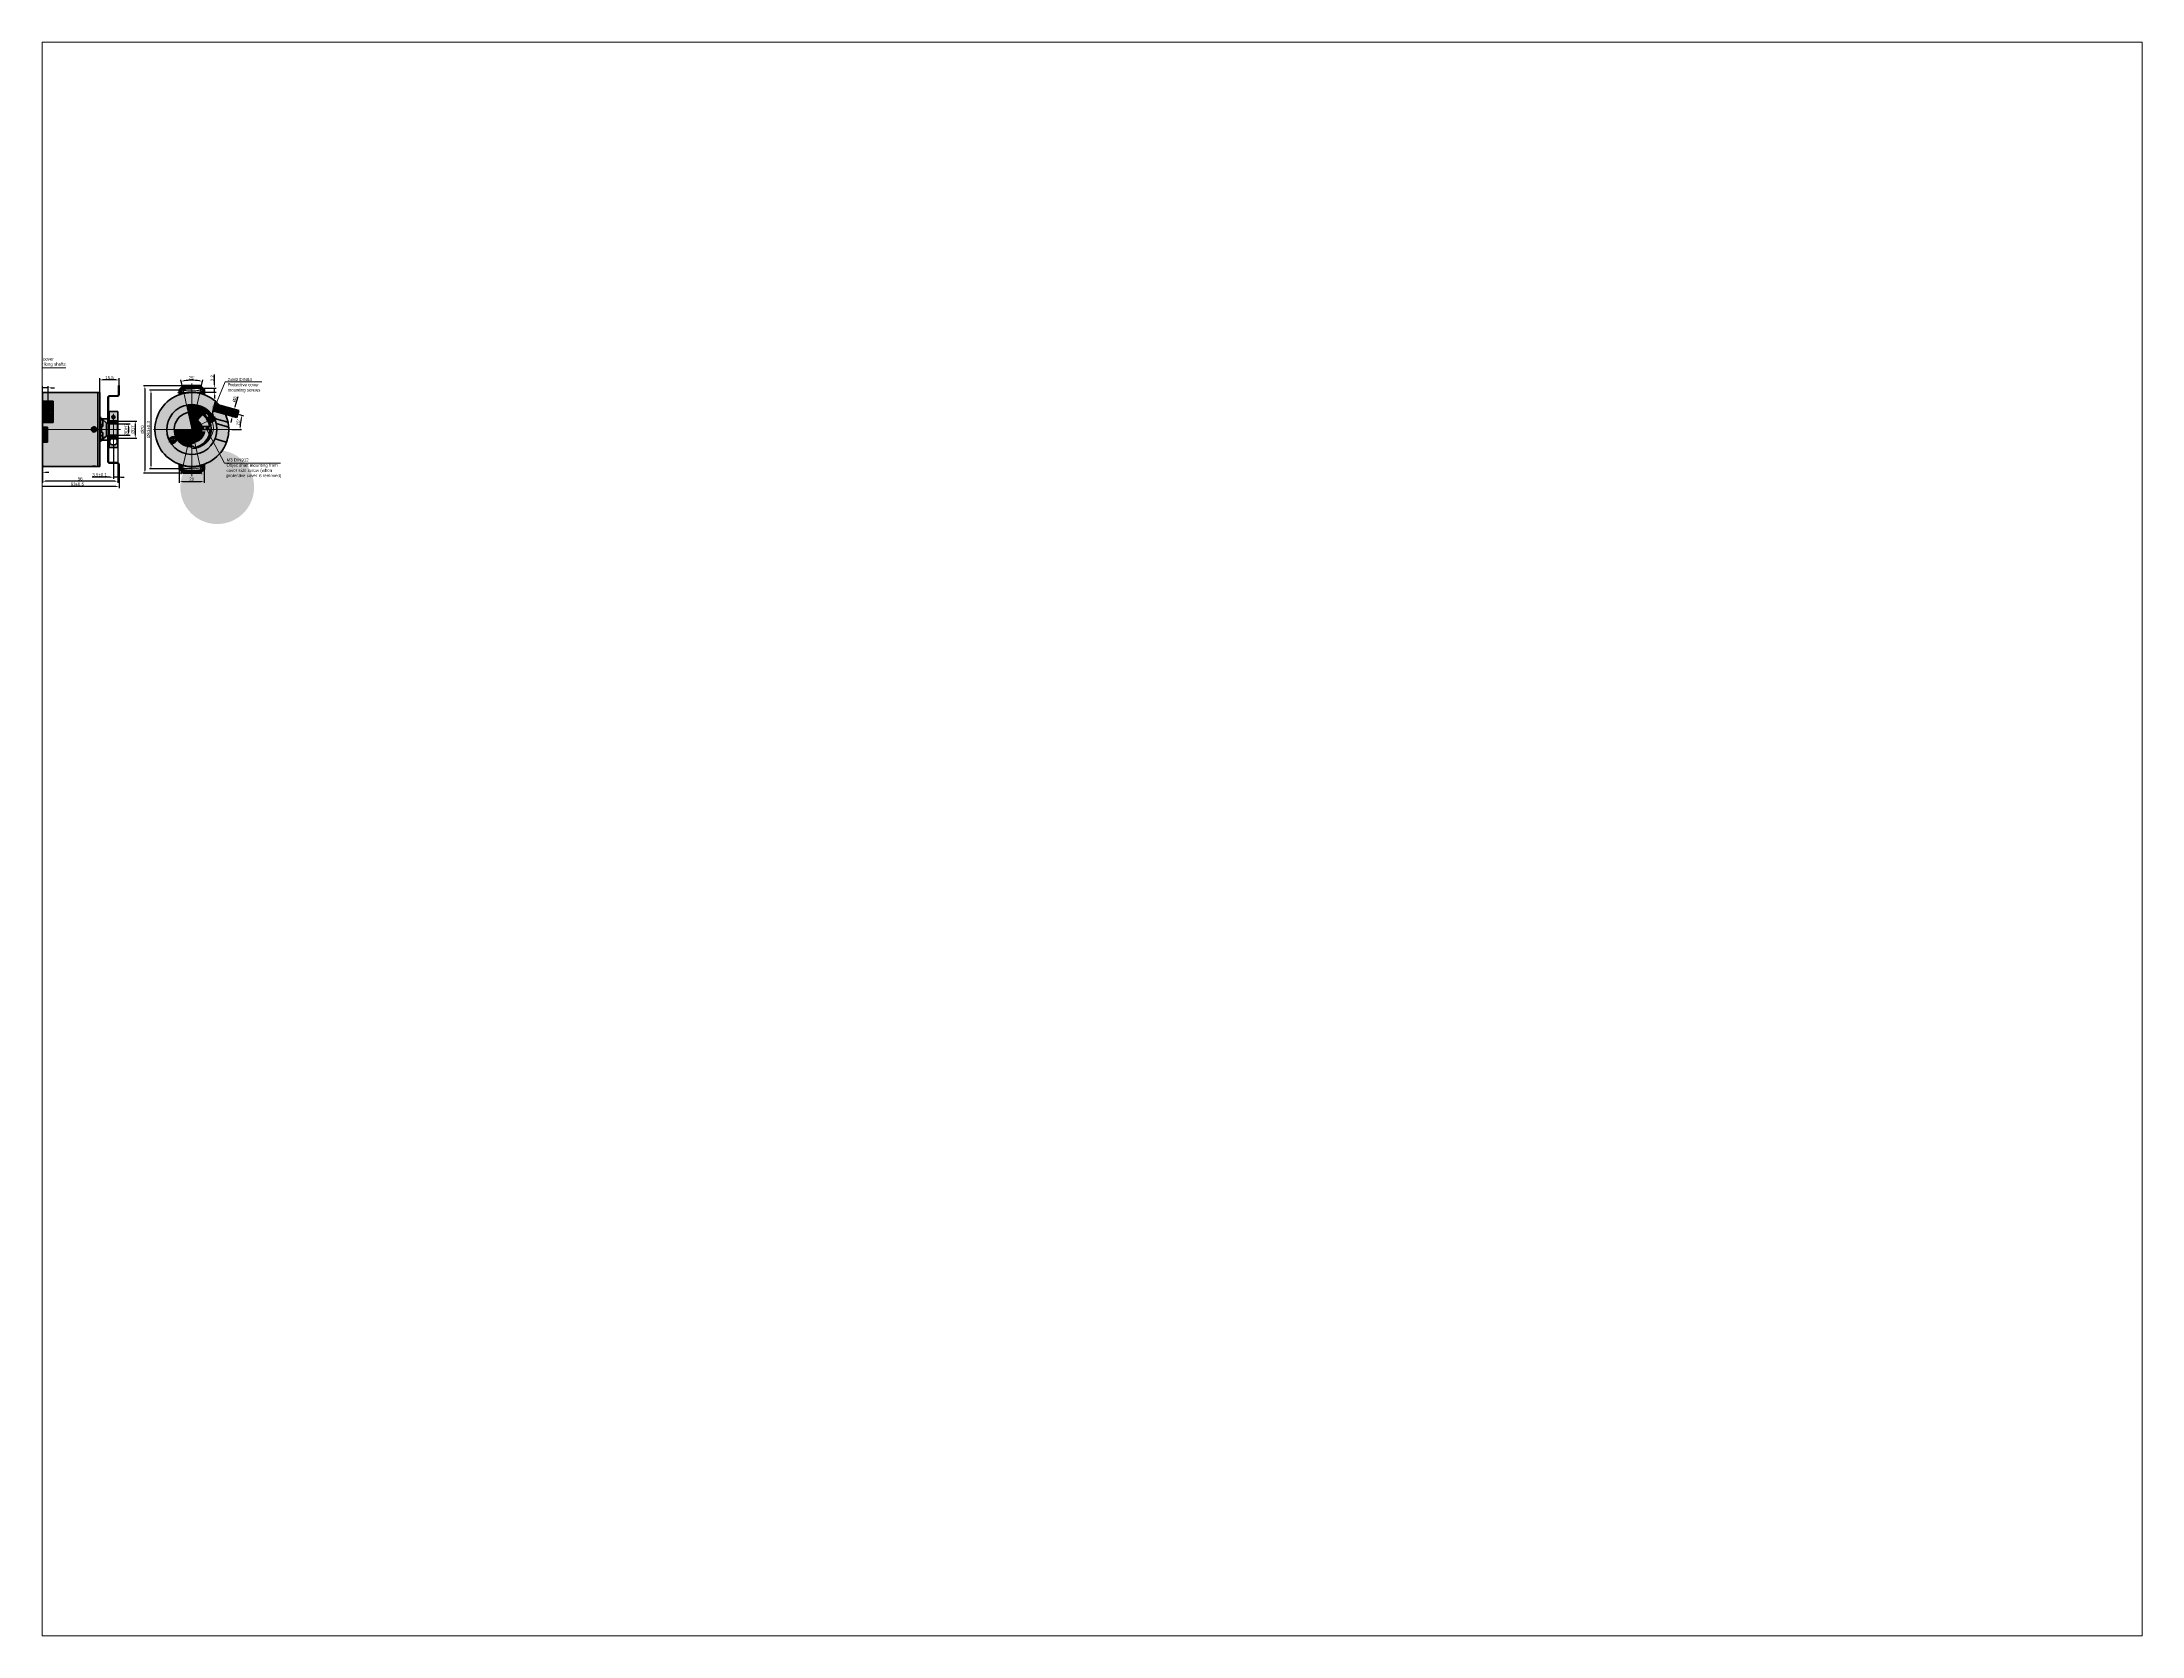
# Paper-space layout 'Layout2' of a CAD drawing. Header units: millimetres. Extents: x 26 to 231, y 20 to 176.
# The model-space entities are those that its viewports show. They can reach past a viewport. Long polylines and large blocks are cut down to what shows.
import ezdxf

# ---------------------------------------------------------------- set-up
doc = ezdxf.new("R2010")
doc.units = ezdxf.units.MM
doc.linetypes.add('ACAD_ISO04W100', pattern=[30, 24, -3, 0, -3])
doc.linetypes.add('DASHDOTX2', pattern=[50.8, 25.4, -12.7, 0, -12.7])
for name, color, linetype, lineweight in [('asys', 7, 'ACAD_ISO04W100', 20), ('konturas', 7, 'Continuous', 40), ('matmenys', 7, 'Continuous', 20)]:
    doc.layers.add(name, color=color, linetype=linetype, lineweight=lineweight)
doc.styles.get("Standard").update_dxf_attribs({"font": 'arial.ttf', "height": 2.5})
doc.dimstyles.new('ISO-25', dxfattribs={"dimtxt": 3.5, "dimasz": 4, "dimexe": 1.25, "dimexo": 0, "dimtad": 1, "dimlfac": 0.25, "dimdsep": 46, "dimtxsty": 'Standard', "dimcen": 2.5, "dimadec": 0, "dimazin": 0, "dimtfac": 1, "dimtmove": 0, "dimatfit": 2, "dimfxl": 1.25, "dimarcsym": 0})

# ---------------------------------------------------------------- blocks, each defined once
blk = doc.blocks.new('*D145')
at = {"layer": 'Defpoints', "color": 0, "transparency": 16777216}
for p in [(168.2, 562.6), (169.8, 568.2), (172.3, 561.4)]:
    blk.add_point(p, dxfattribs=at)
at = {"layer": 'matmenys', "color": 0, "lineweight": -2, "transparency": 16777216}
for p, q in [((174.6, 569.4), (176.9, 577.3)), ((168.2, 562.6), (173.5, 561.1)), ((169.8, 568.2), (175.1, 566.7)), ((171.6, 559), (170.9, 556.6)), ((172.3, 561.4), (173.9, 567))]:
    blk.add_line(p, q, dxfattribs=at)
at = {"layer": 'matmenys', "color": 0, "transparency": 16777216}
for points in [[(171.2, 559.1), (172, 558.9), (172.3, 561.4)], [(174.2, 569.5), (175, 569.3), (173.9, 567)]]:
    blk.add_solid(points, dxfattribs=at)
at = {"layer": 'matmenys', "color": 0, "transparency": 16777216, "insert": (174.2, 575.1), "char_height": 2.5, "attachment_point": 5, "rotation": 73.8611}
blk.add_mtext('%%C6', dxfattribs=at)
blk = doc.blocks.new('*D146')
at = {"layer": 'Defpoints', "color": 0, "transparency": 16777216}
for p in [(156.3, 569.1), (177.9, 562.8), (179.1, 558.5), (109.1, 550.9), (171.9, 550.9)]:
    blk.add_point(p, dxfattribs=at)
at = {"layer": 'matmenys', "color": 0, "lineweight": -2, "transparency": 16777216}
for p, q in [((177.9, 562.8), (181.2, 561.9)), ((171.9, 550.9), (179.6, 550.9))]:
    blk.add_line(p, q, dxfattribs=at)
blk.add_arc((219, 550.9), 40.6, 167.3881, 176.473, dxfattribs=at)
at = {"layer": 'matmenys', "color": 0, "transparency": 16777216}
for points in [[(179, 559.9), (179.8, 559.7), (180, 562.2)], [(178.9, 553.4), (178, 553.4), (178.4, 550.9)]]:
    blk.add_solid(points, dxfattribs=at)
at = {"layer": 'matmenys', "color": 0, "transparency": 16777216, "insert": (176.9, 556.9), "char_height": 2.5, "attachment_point": 5, "rotation": 81.9305}
blk.add_mtext('15%%D', dxfattribs=at)
blk = doc.blocks.new('*D147')
at = {"layer": 'Defpoints', "color": 0, "transparency": 16777216}
for p in [(129.8, 521.1), (149.8, 521.1), (149.8, 509.4)]:
    blk.add_point(p, dxfattribs=at)
at = {"layer": 'matmenys', "color": 0, "lineweight": -2, "transparency": 16777216}
for p, q in [((129.8, 521.1), (129.8, 508.2)), ((149.8, 521.1), (149.8, 508.2)), ((132.3, 509.4), (147.3, 509.4))]:
    blk.add_line(p, q, dxfattribs=at)
at = {"layer": 'matmenys', "color": 0, "transparency": 16777216}
for points in [[(132.3, 509.8), (132.3, 509), (129.8, 509.4)], [(147.3, 509.8), (147.3, 509), (149.8, 509.4)]]:
    blk.add_solid(points, dxfattribs=at)
at = {"layer": 'matmenys', "color": 0, "transparency": 16777216, "insert": (139.8, 511.3), "char_height": 2.5, "attachment_point": 5}
blk.add_mtext('20', dxfattribs=at)
blk = doc.blocks.new('*D148')
at = {"layer": 'Defpoints', "color": 0, "transparency": 16777216}
for p in [(139.8, 584), (139.8, 580.8), (158.1, 580.8)]:
    blk.add_point(p, dxfattribs=at)
at = {"layer": 'matmenys', "color": 0, "lineweight": -2, "transparency": 16777216}
for p, q in [((158.1, 586.5), (158.1, 594.8)), ((139.8, 584), (159.3, 584)), ((139.8, 580.8), (159.3, 580.8)), ((158.1, 580.8), (158.1, 584)), ((158.1, 578.3), (158.1, 575.8))]:
    blk.add_line(p, q, dxfattribs=at)
at = {"layer": 'matmenys', "color": 0, "transparency": 16777216}
for points in [[(157.7, 586.5), (158.5, 586.5), (158.1, 584)], [(157.7, 578.3), (158.5, 578.3), (158.1, 580.8)]]:
    blk.add_solid(points, dxfattribs=at)
at = {"layer": 'matmenys', "color": 0, "transparency": 16777216, "insert": (156.2, 591.9), "char_height": 2.5, "attachment_point": 5, "rotation": 90}
blk.add_mtext('3.2', dxfattribs=at)
blk = doc.blocks.new('*D149')
at = {"layer": 'Defpoints', "color": 0, "transparency": 16777216}
for p in [(142.7, 590.2), (132, 586.2), (147.7, 586), (131.4, 515.2), (147.8, 515.3)]:
    blk.add_point(p, dxfattribs=at)
at = {"layer": 'matmenys', "color": 0, "lineweight": -2, "transparency": 16777216}
for p, q in [((132, 586.2), (131.1, 590.6)), ((147.7, 586), (148.7, 590.5))]:
    blk.add_line(p, q, dxfattribs=at)
blk.add_arc((139.7, 551.5), 38.8, 80.765, 98.8123, dxfattribs=at)
at = {"layer": 'matmenys', "color": 0, "transparency": 16777216}
for points in [[(133.9, 589.4), (133.7, 590.3), (131.3, 589.4)], [(146, 590.2), (145.9, 589.4), (148.4, 589.3)]]:
    blk.add_solid(points, dxfattribs=at)
at = {"layer": 'matmenys', "color": 0, "transparency": 16777216, "insert": (139.9, 592.2), "char_height": 2.5, "attachment_point": 5, "rotation": 359.7886}
blk.add_mtext('25°', dxfattribs=at)
blk = doc.blocks.new('*D150')
at = {"layer": 'Defpoints', "color": 0, "transparency": 16777216}
for p in [(139.8, 582.4), (107.2, 519.4), (139.8, 519.4)]:
    blk.add_point(p, dxfattribs=at)
at = {"layer": 'matmenys', "color": 0, "lineweight": -2, "transparency": 16777216}
for p, q in [((139.8, 582.4), (105.9, 582.4)), ((107.2, 579.9), (107.2, 521.9)), ((139.8, 519.4), (105.9, 519.4))]:
    blk.add_line(p, q, dxfattribs=at)
at = {"layer": 'matmenys', "color": 0, "transparency": 16777216}
for points in [[(106.8, 579.9), (107.6, 579.9), (107.2, 582.4)], [(106.8, 521.9), (107.6, 521.9), (107.2, 519.4)]]:
    blk.add_solid(points, dxfattribs=at)
at = {"layer": 'matmenys', "color": 0, "transparency": 16777216, "insert": (105.2, 550.9), "char_height": 2.5, "attachment_point": 5, "rotation": 90}
blk.add_mtext('%%C63%%P0.3', dxfattribs=at)
blk = doc.blocks.new('*D151')
at = {"layer": 'Defpoints', "color": 0, "transparency": 16777216}
for p in [(132.8, 585.9), (102.3, 515.9), (132.8, 515.9)]:
    blk.add_point(p, dxfattribs=at)
at = {"layer": 'matmenys', "color": 0, "lineweight": -2, "transparency": 16777216}
for p, q in [((132.8, 585.9), (101.1, 585.9)), ((102.3, 583.4), (102.3, 518.4)), ((132.8, 515.9), (101.1, 515.9))]:
    blk.add_line(p, q, dxfattribs=at)
at = {"layer": 'matmenys', "color": 0, "transparency": 16777216}
for points in [[(101.9, 583.4), (102.7, 583.4), (102.3, 585.9)], [(101.9, 518.4), (102.7, 518.4), (102.3, 515.9)]]:
    blk.add_solid(points, dxfattribs=at)
at = {"layer": 'matmenys', "color": 0, "transparency": 16777216, "insert": (100.4, 550.9), "char_height": 2.5, "attachment_point": 5, "rotation": 90}
blk.add_mtext('%%C70', dxfattribs=at)
blk = doc.blocks.new('*D152')
at = {"layer": 'Defpoints', "color": 0, "transparency": 16777216}
for p in [(15, 536.9), (20.5, 522.4), (15, 516.7)]:
    blk.add_point(p, dxfattribs=at)
at = {"layer": 'matmenys', "color": 0, "lineweight": -2, "transparency": 16777216}
for p, q in [((15, 536.9), (15, 515.5)), ((20.5, 522.4), (20.5, 515.5)), ((12.5, 516.7), (4.1, 516.7)), ((20.5, 516.7), (15, 516.7)), ((23, 516.7), (25.5, 516.7))]:
    blk.add_line(p, q, dxfattribs=at)
at = {"layer": 'matmenys', "color": 0, "transparency": 16777216}
for points in [[(12.5, 517.1), (12.5, 516.3), (15, 516.7)], [(23, 517.1), (23, 516.3), (20.5, 516.7)]]:
    blk.add_solid(points, dxfattribs=at)
at = {"layer": 'matmenys', "color": 0, "transparency": 16777216, "insert": (7.1, 518.6), "char_height": 2.5, "attachment_point": 5}
blk.add_mtext('5.5', dxfattribs=at)
blk = doc.blocks.new('*D153')
at = {"layer": 'Defpoints', "color": 0, "transparency": 16777216}
for p in [(21.5, 580.4), (9.1, 521.4), (21.5, 521.4)]:
    blk.add_point(p, dxfattribs=at)
at = {"layer": 'matmenys', "color": 0, "lineweight": -2, "transparency": 16777216}
for p, q in [((21.5, 580.4), (7.8, 580.4)), ((9.1, 577.9), (9.1, 523.9)), ((21.5, 521.4), (7.8, 521.4))]:
    blk.add_line(p, q, dxfattribs=at)
at = {"layer": 'matmenys', "color": 0, "transparency": 16777216}
for points in [[(8.7, 577.9), (9.5, 577.9), (9.1, 580.4)], [(8.7, 523.9), (9.5, 523.9), (9.1, 521.4)]]:
    blk.add_solid(points, dxfattribs=at)
at = {"layer": 'matmenys', "color": 0, "transparency": 16777216, "insert": (7.1, 550.9), "char_height": 2.5, "attachment_point": 5, "rotation": 90}
blk.add_mtext('%%C59', dxfattribs=at)
blk = doc.blocks.new('*D154')
at = {"layer": 'Defpoints', "color": 0, "transparency": 16777216}
for p in [(20.5, 584.2), (20.5, 579.4), (25, 570)]:
    blk.add_point(p, dxfattribs=at)
at = {"layer": 'matmenys', "color": 0, "lineweight": -2, "transparency": 16777216}
for p, q in [((18, 584.2), (9.5, 584.2)), ((20.5, 579.4), (20.5, 585.5)), ((25, 584.2), (20.5, 584.2)), ((25, 570), (25, 585.5)), ((27.5, 584.2), (30, 584.2))]:
    blk.add_line(p, q, dxfattribs=at)
at = {"layer": 'matmenys', "color": 0, "transparency": 16777216}
for points in [[(18, 584.6), (18, 583.8), (20.5, 584.2)], [(27.5, 584.6), (27.5, 583.8), (25, 584.2)]]:
    blk.add_solid(points, dxfattribs=at)
at = {"layer": 'matmenys', "color": 0, "transparency": 16777216, "insert": (12.5, 586.1), "char_height": 2.5, "attachment_point": 5}
blk.add_mtext('4.5', dxfattribs=at)
blk = doc.blocks.new('*D158')
at = {"layer": 'Defpoints', "color": 0, "transparency": 16777216}
for p in [(15, 536.9), (15, 505.3), (81.7, 515.9)]:
    blk.add_point(p, dxfattribs=at)
at = {"layer": 'matmenys', "color": 0, "lineweight": -2, "transparency": 16777216}
for p, q in [((15, 536.9), (15, 504)), ((79.2, 505.3), (17.5, 505.3)), ((81.7, 515.9), (81.7, 504))]:
    blk.add_line(p, q, dxfattribs=at)
at = {"layer": 'matmenys', "color": 0, "transparency": 16777216}
for points in [[(17.5, 505.7), (17.5, 504.8), (15, 505.3)], [(79.2, 505.7), (79.2, 504.8), (81.7, 505.3)]]:
    blk.add_solid(points, dxfattribs=at)
at = {"layer": 'matmenys', "color": 0, "transparency": 16777216, "insert": (48.3, 507.2), "char_height": 2.5, "attachment_point": 5}
blk.add_mtext('63%%P0.5', dxfattribs=at)
blk = doc.blocks.new('*D159')
at = {"layer": 'Defpoints', "color": 0, "transparency": 16777216}
for p in [(66.2, 590.5), (66.2, 580.4), (81.7, 585.9)]:
    blk.add_point(p, dxfattribs=at)
at = {"layer": 'matmenys', "color": 0, "lineweight": -2, "transparency": 16777216}
for p, q in [((66.2, 580.4), (66.2, 591.8)), ((79.2, 590.5), (68.7, 590.5)), ((81.7, 585.9), (81.7, 591.8))]:
    blk.add_line(p, q, dxfattribs=at)
at = {"layer": 'matmenys', "color": 0, "transparency": 16777216}
for points in [[(68.7, 591), (68.7, 590.1), (66.2, 590.5)], [(79.2, 591), (79.2, 590.1), (81.7, 590.5)]]:
    blk.add_solid(points, dxfattribs=at)
at = {"layer": 'matmenys', "color": 0, "transparency": 16777216, "insert": (74, 592.4), "char_height": 2.5, "attachment_point": 5}
blk.add_mtext('15.5', dxfattribs=at)
blk = doc.blocks.new('*D160')
at = {"layer": 'Defpoints', "color": 0, "transparency": 16777216}
for p in [(80.7, 557.7), (80.5, 544.1), (94.6, 544.1)]:
    blk.add_point(p, dxfattribs=at)
at = {"layer": 'matmenys', "color": 0, "lineweight": -2, "transparency": 16777216}
for p, q in [((80.7, 557.7), (95.9, 557.7)), ((94.6, 555.2), (94.6, 546.6)), ((80.5, 544.1), (95.9, 544.1))]:
    blk.add_line(p, q, dxfattribs=at)
at = {"layer": 'matmenys', "color": 0, "transparency": 16777216}
for points in [[(94.2, 555.2), (95.1, 555.2), (94.6, 557.7)], [(94.2, 546.6), (95.1, 546.6), (94.6, 544.1)]]:
    blk.add_solid(points, dxfattribs=at)
at = {"layer": 'matmenys', "color": 0, "transparency": 16777216, "insert": (92.7, 550.9), "char_height": 2.5, "attachment_point": 5, "rotation": 90}
blk.add_mtext('%%C17', dxfattribs=at)
blk = doc.blocks.new('*D161')
at = {"layer": 'asys', "color": 0, "lineweight": -2, "transparency": 16777216}
for p, q in [((80.4, 555.4), (90.5, 555.4)), ((80.4, 546.4), (90.5, 546.4)), ((89.3, 552.9), (89.3, 548.9))]:
    blk.add_line(p, q, dxfattribs=at)
at = {"layer": 'asys', "color": 0, "transparency": 16777216}
for points in [[(88.8, 552.9), (89.7, 552.9), (89.3, 555.4)], [(88.8, 548.9), (89.7, 548.9), (89.3, 546.4)]]:
    blk.add_solid(points, dxfattribs=at)
at = {"layer": 'Defpoints', "color": 0, "transparency": 16777216}
for p in [(80.4, 555.4), (80.4, 546.4), (89.3, 546.4)]:
    blk.add_point(p, dxfattribs=at)
at = {"layer": 'asys', "color": 0, "transparency": 16777216, "insert": (87.3, 550.9), "char_height": 2.5, "attachment_point": 5, "rotation": 90}
blk.add_mtext('%%CDH7', dxfattribs=at)
blk = doc.blocks.new('*D162')
at = {"layer": 'Defpoints', "color": 0, "transparency": 16777216}
for p in [(20.5, 523.8), (80.7, 536.5), (20.5, 509.6)]:
    blk.add_point(p, dxfattribs=at)
at = {"layer": 'matmenys', "color": 0, "lineweight": -2, "transparency": 16777216}
for p, q in [((20.5, 523.8), (20.5, 508.4)), ((80.7, 536.5), (80.7, 508.4)), ((78.2, 509.6), (23, 509.6))]:
    blk.add_line(p, q, dxfattribs=at)
at = {"layer": 'matmenys', "color": 0, "transparency": 16777216}
for points in [[(23, 510), (23, 509.2), (20.5, 509.6)], [(78.2, 510), (78.2, 509.2), (80.7, 509.6)]]:
    blk.add_solid(points, dxfattribs=at)
at = {"layer": 'matmenys', "color": 0, "transparency": 16777216, "insert": (50.6, 511.5), "char_height": 2.5, "attachment_point": 5}
blk.add_mtext('56', dxfattribs=at)
blk = doc.blocks.new('*D163')
at = {"layer": 'Defpoints', "color": 0, "transparency": 16777216}
for p in [(77.2, 537.6), (80.7, 536.5), (77.2, 512.8)]:
    blk.add_point(p, dxfattribs=at)
at = {"layer": 'matmenys', "color": 0, "lineweight": -2, "transparency": 16777216}
for p, q in [((77.2, 537.6), (77.2, 511.5)), ((80.7, 536.5), (80.7, 511.5)), ((74.7, 512.8), (60.1, 512.8)), ((80.7, 512.8), (77.2, 512.8)), ((83.2, 512.8), (85.7, 512.8))]:
    blk.add_line(p, q, dxfattribs=at)
at = {"layer": 'matmenys', "color": 0, "transparency": 16777216}
for points in [[(74.7, 513.2), (74.7, 512.4), (77.2, 512.8)], [(83.2, 513.2), (83.2, 512.4), (80.7, 512.8)]]:
    blk.add_solid(points, dxfattribs=at)
at = {"layer": 'matmenys', "color": 0, "transparency": 16777216, "insert": (66.1, 514.7), "char_height": 2.5, "attachment_point": 5}
blk.add_mtext('3.5%%P0.1', dxfattribs=at)

msp = doc.modelspace()

# ---------------------------------------------------------------- hatches: boundary and pattern name
at = {"layer": 'asys', "true_color": 0xd9dada}
h = msp.add_hatch(color=254, dxfattribs=at)
h.dxf.hatch_style = 1
edge = h.paths.add_edge_path()
edge.add_arc((160.156, 504.863), 29.5, 57.196727, 400.218381)
at = {"layer": 'matmenys', "true_color": 0xd9dada}
h = msp.add_hatch(color=254, dxfattribs=at)
h.dxf.hatch_style = 1
h.paths.add_polyline_path([(20.462, 541.114), (20.462, 543.485), (20.462, 550.938), (18.462, 550.938), (18.462, 530.938), (20.462, 530.938)])
h.paths.add_polyline_path([(18.462, 550.938), (14.962, 550.938), (14.962, 536.938), (18.462, 530.938)])
edge = h.paths.add_edge_path()
edge.add_spline(control_points=[(18.462, 558.333), (17.839, 557.814), (17.281, 557.347)], knot_values=[0, 0, 0, 0.20872689, 0.20872689, 0.20872689], weights=[1, 1.00486161, 1.00682595], degree=2, periodic=0)
edge.add_spline(control_points=[(17.281, 557.347), (17.099, 557.195), (16.924, 557.049)], knot_values=[0.20872689, 0.20872689, 0.20872689, 0.27673728, 0.27673728, 0.27673728], weights=[1.00682595, 1.00746599, 1.00779844], degree=2, periodic=0)
edge.add_spline(control_points=[(16.924, 557.049), (16.816, 556.946), (16.708, 556.863), (16.436, 556.7), (16.254, 556.641), (15.914, 556.646), (15.754, 556.711), (15.52, 556.924), (15.422, 557.072), (15.288, 557.455), (15.253, 557.691), (15.253, 558.183), (15.288, 558.467), (15.422, 559.041), (15.52, 559.331), (15.754, 559.89), (15.914, 560.193), (16.254, 560.727), (16.436, 560.957), (16.604, 561.132)], knot_values=[-0.79865651, -0.79865651, -0.79865651, -0.79865651, -0.73665801, -0.73665801, -0.63666122, -0.63666122, -0.53666442, -0.53666442, -0.45249671, -0.45249671, -0.36832901, -0.36832901, -0.2841613, -0.2841613, -0.19999359, -0.19999359, -0.0999968, -0.0999968, 0, 0, 0, 0], degree=3, periodic=0)
edge.add_spline(control_points=[(16.604, 561.132), (16.639, 561.169), (16.675, 561.204), (16.712, 561.238)], knot_values=[0, 0, 0, 0, 0.0211529, 0.0211529, 0.0211529, 0.0211529], degree=3, periodic=0)
edge.add_spline(control_points=[(16.712, 561.238), (17.514, 561.91), (18.462, 562.7)], knot_values=[0.38209876, 0.38209876, 0.38209876, 0.7004857, 0.7004857, 0.7004857], weights=[1.00809027, 1.00741578, 1], degree=2, periodic=0)
edge.add_line((18.462, 562.7), (18.462, 570.938))
edge.add_line((18.462, 570.938), (14.962, 564.938))
edge.add_line((14.962, 564.938), (14.962, 550.938))
edge.add_line((14.962, 550.938), (18.462, 550.938))
edge.add_line((18.462, 550.938), (18.462, 558.333))
h.paths.add_polyline_path([(20.462, 556.929), (20.462, 559.18), (20.462, 565.373), (20.462, 570.938), (18.462, 570.938), (18.462, 562.7), (18.462, 558.333), (18.462, 550.938), (20.462, 550.938), (20.462, 553.125)])
h = msp.add_hatch(color=254, dxfattribs=at)
h.dxf.hatch_style = 1
edge = h.paths.add_edge_path()
edge.add_line((64.712, 580.438), (63.812, 580.438))
edge.add_spline(control_points=[(63.812, 580.438), (63.812, 580.438), (63.757, 580.434), (63.635, 580.427), (63.624, 580.426), (63.612, 580.425)], knot_values=[0.93379703, 0.93379703, 0.93379703, 0.93379703, 1.01191355, 1.01191355, 1.0196667, 1.0196667, 1.0196667, 1.0196667], degree=3, periodic=0)
edge.add_line((63.612, 580.425), (63.612, 580.425))
edge.add_line((63.612, 580.425), (63.556, 580.422))
edge.add_spline(control_points=[(63.532, 580.421), (63.434, 580.415), (63.313, 580.408), (62.994, 580.393), (62.758, 580.384), (62.247, 580.371), (61.97, 580.368), (61.712, 580.368), (61.453, 580.368), (61.177, 580.371), (60.665, 580.384), (60.43, 580.393), (60.072, 580.41), (59.921, 580.419), (59.812, 580.425)], knot_values=[1.03544922, 1.03544922, 1.03544922, 1.03544922, 1.09003175, 1.09003175, 1.16754611, 1.16754611, 1.24506047, 1.24506047, 1.24506047, 1.32257482, 1.32257482, 1.40008918, 1.40008918, 1.47045423, 1.47045423, 1.47045423, 1.47045423], degree=3, periodic=0)
edge.add_spline(control_points=[(59.812, 580.425), (59.8, 580.426), (59.788, 580.427), (59.667, 580.434), (59.612, 580.438), (59.612, 580.438)], knot_values=[1.47045423, 1.47045423, 1.47045423, 1.47045423, 1.47820738, 1.47820738, 1.55632558, 1.55632558, 1.55632558, 1.55632558], degree=3, periodic=0)
edge.add_line((59.609, 580.438), (21.462, 580.438))
edge.add_arc((21.462, 579.438), 1, 90, 180)
edge.add_line((20.462, 579.438), (20.462, 572.492))
edge.add_spline(control_points=[(20.462, 572.434), (20.462, 572.569), (20.492, 572.727), (20.592, 572.972), (20.676, 573.102), (20.854, 573.282), (20.977, 573.366), (21.201, 573.461), (21.342, 573.489), (21.462, 573.489)], knot_values=[0.46763342, 0.46763342, 0.46763342, 0.46763342, 0.50965182, 0.50965182, 0.54956036, 0.54956036, 0.58721471, 0.58721471, 0.62314795, 0.62314795, 0.62314795, 0.62314795], degree=3, periodic=0)
edge.add_line((21.462, 573.489), (28.962, 573.489))
edge.add_line((28.962, 573.489), (28.962, 556.615))
edge.add_line((28.962, 556.615), (21.462, 556.615))
edge.add_spline(control_points=[(21.462, 556.615), (21.343, 556.615), (21.204, 556.623), (20.98, 556.651), (20.858, 556.676), (20.679, 556.729), (20.594, 556.768), (20.493, 556.841), (20.462, 556.888), (20.462, 556.929)], knot_values=[0.6331976, 0.6331976, 0.6331976, 0.6331976, 0.66880548, 0.66880548, 0.70665276, 0.70665276, 0.74747123, 0.74747123, 0.79111613, 0.79111613, 0.79111613, 0.79111613], degree=3, periodic=0)
edge.add_line((20.462, 556.891), (20.462, 553.125))
edge.add_spline(control_points=[(20.462, 553.125), (20.462, 553.088), (20.492, 553.044), (20.59, 552.976), (20.673, 552.939), (20.85, 552.888), (20.973, 552.864), (21.199, 552.837), (21.341, 552.829), (21.462, 552.829)], knot_values=[0.45968113, 0.45968113, 0.45968113, 0.45968113, 0.50000285, 0.50000285, 0.53894719, 0.53894719, 0.57639415, 0.57639415, 0.61268168, 0.61268168, 0.61268168, 0.61268168], degree=3, periodic=0)
edge.add_line((21.462, 552.829), (24.462, 552.829))
edge.add_line((24.462, 552.829), (24.462, 550.938))
edge.add_line((24.462, 550.938), (59.612, 550.938))
edge.add_spline(control_points=[(59.612, 550.938), (59.612, 551.198), (59.667, 551.475), (59.888, 551.98), (60.053, 552.209), (60.43, 552.565), (60.665, 552.718), (61.177, 552.919), (61.453, 552.968), (61.97, 552.968), (62.247, 552.919), (62.758, 552.718), (62.994, 552.565), (63.37, 552.209), (63.536, 551.98), (63.757, 551.475), (63.812, 551.198), (63.812, 550.938)], knot_values=[0.31126512, 0.31126512, 0.31126512, 0.31126512, 0.38938332, 0.38938332, 0.46750152, 0.46750152, 0.54501588, 0.54501588, 0.62253023, 0.62253023, 0.70004459, 0.70004459, 0.77755894, 0.77755894, 0.85567715, 0.85567715, 0.93379535, 0.93379535, 0.93379535, 0.93379535], degree=3, periodic=0)
edge.add_line((63.812, 550.938), (64.712, 550.938))
edge.add_line((64.712, 550.938), (64.712, 580.438))
h = msp.add_hatch(color=254, dxfattribs=at)
h.dxf.hatch_style = 1
edge = h.paths.add_edge_path()
edge.add_line((28.962, 573.489), (21.462, 573.489))
edge.add_spline(control_points=[(21.462, 573.489), (21.342, 573.489), (21.201, 573.461), (20.977, 573.366), (20.854, 573.282), (20.676, 573.102), (20.592, 572.972), (20.492, 572.727), (20.462, 572.569), (20.462, 572.434)], knot_values=[0.46763342, 0.46763342, 0.46763342, 0.46763342, 0.50356666, 0.50356666, 0.54122102, 0.54122102, 0.58112956, 0.58112956, 0.62314795, 0.62314795, 0.62314795, 0.62314795], degree=3, periodic=0)
edge.add_line((20.462, 572.434), (20.462, 568.735))
edge.add_line((20.462, 568.735), (21.562, 568.735))
edge.add_ellipse((24.962, 568.735), major_axis=(3.4, 0), ratio=0.9605905, start_angle=360, end_angle=540, ccw=False)
edge.add_line((28.362, 568.735), (28.962, 568.735))
edge.add_line((28.962, 568.735), (28.962, 573.489))
edge = h.paths.add_edge_path()
edge.add_ellipse((24.962, 563.176), major_axis=(-2.9, 0), ratio=0.9605905, start_angle=0, end_angle=90, ccw=False)
edge.add_line((22.062, 563.176), (22.062, 567.03))
edge.add_ellipse((24.962, 568.735), major_axis=(3.4, 0), ratio=0.9605905, start_angle=540, end_angle=571.466976, ccw=False)
edge.add_line((21.562, 568.735), (20.462, 568.735))
edge.add_line((20.462, 568.735), (20.462, 565.373))
edge.add_line((20.462, 565.373), (20.462, 559.18))
edge.add_line((20.462, 559.18), (20.462, 556.929))
edge.add_spline(control_points=[(20.462, 556.929), (20.462, 556.888), (20.493, 556.841), (20.594, 556.768), (20.679, 556.729), (20.858, 556.676), (20.98, 556.651), (21.204, 556.623), (21.343, 556.615), (21.462, 556.615)], knot_values=[0.6331976, 0.6331976, 0.6331976, 0.6331976, 0.6768425, 0.6768425, 0.71766097, 0.71766097, 0.75550825, 0.75550825, 0.79111613, 0.79111613, 0.79111613, 0.79111613], degree=3, periodic=0)
edge.add_line((21.462, 556.615), (28.962, 556.615))
edge.add_line((28.962, 556.615), (28.962, 568.735))
edge.add_line((28.962, 568.735), (28.362, 568.735))
edge.add_ellipse((24.962, 568.735), major_axis=(3.4, 0), ratio=0.9605905, start_angle=328.533024, end_angle=360, ccw=False)
edge.add_line((27.862, 567.03), (27.862, 563.176))
edge.add_ellipse((24.962, 563.176), major_axis=(-2.9, 0), ratio=0.9605905, start_angle=90, end_angle=180, ccw=False)
at = {"layer": 'matmenys', "true_color": 0xebecec}
h = msp.add_hatch(color=7, dxfattribs=at)
h.dxf.hatch_style = 1
edge = h.paths.add_edge_path()
edge.add_ellipse((24.962, 568.735), major_axis=(3.4, 0), ratio=0.9605905, start_angle=360, end_angle=540)
edge.add_line((21.562, 568.735), (22.062, 568.735))
edge.add_ellipse((24.962, 568.735), major_axis=(-2.9, 0), ratio=0.9605905, start_angle=358.570562, end_angle=360, ccw=False)
edge.add_ellipse((24.962, 568.735), major_axis=(-2.9, 0), ratio=0.9605905, start_angle=335.047441, end_angle=358.570562)
edge.add_ellipse((24.962, 568.874), major_axis=(-2.9, 0), ratio=0.9605905, start_angle=178.570562, end_angle=361.429438, ccw=False)
edge.add_ellipse((24.962, 568.735), major_axis=(-2.9, 0), ratio=0.9605905, start_angle=180, end_angle=181.429438, ccw=False)
edge.add_line((27.862, 568.735), (28.362, 568.735))
edge = h.paths.add_edge_path()
edge.add_ellipse((24.962, 568.735), major_axis=(3.4, 0), ratio=0.9605905, start_angle=328.533024, end_angle=360)
edge.add_line((28.362, 568.735), (27.862, 568.735))
edge.add_line((27.862, 568.735), (27.862, 567.03))
edge = h.paths.add_edge_path()
edge.add_line((22.062, 568.735), (21.562, 568.735))
edge.add_ellipse((24.962, 568.735), major_axis=(3.4, 0), ratio=0.9605905, start_angle=540, end_angle=571.466976)
edge.add_line((22.062, 567.03), (22.062, 568.735))
edge = h.paths.add_edge_path(flags=17)
edge.add_ellipse((24.962, 568.874), major_axis=(-2.9, 0), ratio=0.9605905, start_angle=178.570562, end_angle=361.429438, ccw=False)
edge.add_spline(control_points=[(22.298, 569.976), (22.309, 569.954), (22.321, 569.932), (22.332, 569.91)], knot_values=[0.58114252, 0.58114252, 0.58114252, 0.58114252, 0.5894087, 0.5894087, 0.5894087, 0.5894087], degree=3, periodic=0)
edge.add_ellipse((24.962, 568.735), major_axis=(-2.9, 0), ratio=0.9605905, start_angle=204.952559, end_angle=335.047441, ccw=False)
edge.add_spline(control_points=[(27.591, 569.91), (27.603, 569.932), (27.614, 569.954), (27.625, 569.976)], knot_values=[1.2706825, 1.2706825, 1.2706825, 1.2706825, 1.27894867, 1.27894867, 1.27894867, 1.27894867], degree=3, periodic=0)
h = msp.add_hatch(color=7, dxfattribs=at)
h.dxf.hatch_style = 1
edge = h.paths.add_edge_path()
edge.add_line((24.962, 568.735), (22.062, 568.735))
edge.add_line((22.062, 568.735), (22.062, 563.176))
edge.add_ellipse((24.962, 563.176), major_axis=(-2.9, 0), ratio=0.9605905, start_angle=270, end_angle=360, ccw=False)
edge.add_line((24.962, 565.962), (24.962, 568.735))
edge = h.paths.add_edge_path()
edge.add_line((27.862, 568.735), (24.962, 568.735))
edge.add_line((24.962, 568.735), (24.962, 565.962))
edge.add_ellipse((24.962, 563.176), major_axis=(-2.9, 0), ratio=0.9605905, start_angle=180, end_angle=270, ccw=False)
edge.add_line((27.862, 563.385), (27.862, 568.735))
edge = h.paths.add_edge_path()
edge.add_ellipse((24.962, 568.735), major_axis=(-2.9, 0), ratio=0.9605905, start_angle=204.952559, end_angle=335.047441)
edge.add_ellipse((24.962, 568.735), major_axis=(-2.9, 0), ratio=0.9605905, start_angle=335.047441, end_angle=358.570562)
edge.add_ellipse((24.962, 568.735), major_axis=(-2.9, 0), ratio=0.9605905, start_angle=358.570562, end_angle=360)
edge.add_line((22.062, 568.735), (24.962, 568.735))
edge.add_line((24.962, 568.735), (27.862, 568.735))
edge.add_ellipse((24.962, 568.735), major_axis=(-2.9, 0), ratio=0.9605905, start_angle=180, end_angle=181.429438)
edge.add_ellipse((24.962, 568.735), major_axis=(-2.9, 0), ratio=0.9605905, start_angle=181.429438, end_angle=204.952559)
edge = h.paths.add_edge_path()
edge.add_ellipse((24.962, 563.176), major_axis=(-2.9, 0), ratio=0.9605905, start_angle=270, end_angle=360)
edge.add_ellipse((24.962, 563.176), major_axis=(-2.9, 0), ratio=0.9605905, start_angle=0, end_angle=90)
edge.add_line((24.962, 560.39), (24.962, 565.962))
edge = h.paths.add_edge_path()
edge.add_ellipse((24.962, 563.176), major_axis=(-2.9, 0), ratio=0.9605905, start_angle=180, end_angle=270)
edge.add_line((24.962, 565.962), (24.962, 560.39))
edge.add_ellipse((24.962, 563.176), major_axis=(-2.9, 0), ratio=0.9605905, start_angle=90, end_angle=180)
h = msp.add_hatch(color=7, dxfattribs=at)
h.dxf.hatch_style = 1
h.paths.add_polyline_path([(66.212, 550.938), (64.712, 550.938), (64.712, 521.438), (66.212, 521.438)])
h.paths.add_polyline_path([(66.212, 580.438), (64.712, 580.438), (64.712, 550.938), (66.212, 550.938)])
h = msp.add_hatch(color=7, dxfattribs=at)
h.dxf.hatch_style = 1
h.paths.add_polyline_path([(67.712, 553.275), (66.712, 553.188), (66.712, 548.688), (67.712, 548.6)], flags=0)
edge = h.paths.add_edge_path(flags=0)
edge.add_spline(control_points=[(68.703, 555.244), (68.702, 555.243), (68.701, 555.242), (68.699, 555.24)], knot_values=[0.01007091, 0.01007091, 0.01007091, 0.01007091, 0.01094973, 0.01094973, 0.01094973, 0.01094973], degree=3, periodic=0)
edge.add_spline(control_points=[(68.679, 555.23), (68.677, 555.229), (68.675, 555.228), (68.672, 555.227)], knot_values=[0.00611621, 0.00611621, 0.00611621, 0.00611621, 0.00699503, 0.00699503, 0.00699503, 0.00699503], degree=3, periodic=0)
edge.add_spline(control_points=[(68.664, 555.225), (68.66, 555.223), (68.655, 555.222), (68.646, 555.221), (68.643, 555.22), (68.639, 555.22)], knot_values=[0.00260092, 0.00260092, 0.00260092, 0.00260092, 0.0041506, 0.0041506, 0.00523739, 0.00523739, 0.00523739, 0.00523739], degree=3, periodic=0)
edge.add_line((68.62, 555.217), (68.62, 555.218))
edge.add_spline(control_points=[(68.62, 555.218), (68.433, 555.211), (68.244, 555.204)], knot_values=[0.03808415, 0.03808415, 0.03808415, 0.0761683, 0.0761683, 0.0761683], weights=[1, 1.0000412, 1.0000412], degree=2, periodic=0)
edge.add_spline(control_points=[(68.244, 555.204), (68.054, 555.197), (67.862, 555.19)], knot_values=[0, 0, 0, 0.03808415, 0.03808415, 0.03808415], weights=[1.0000412, 1.0000412, 1], degree=2, periodic=0)
edge.add_line((67.862, 555.19), (67.862, 554.465))
edge.add_spline(control_points=[(67.862, 554.465), (68.054, 554.473), (68.244, 554.48)], knot_values=[0.03808415, 0.03808415, 0.03808415, 0.0761683, 0.0761683, 0.0761683], weights=[1, 1.0000412, 1.0000412], degree=2, periodic=0)
edge.add_spline(control_points=[(68.244, 554.48), (68.433, 554.487), (68.62, 554.494)], knot_values=[0, 0, 0, 0.03808415, 0.03808415, 0.03808415], weights=[1.0000412, 1.0000412, 1], degree=2, periodic=0)
edge.add_spline(control_points=[(68.62, 554.494), (68.627, 554.494), (68.633, 554.495), (68.639, 554.495)], knot_values=[0.05703058, 0.05703058, 0.05703058, 0.05703058, 0.05878822, 0.05878822, 0.05878822, 0.05878822], degree=3, periodic=0)
edge.add_spline(control_points=[(68.639, 554.495), (68.643, 554.496), (68.646, 554.496), (68.655, 554.498), (68.66, 554.499), (68.664, 554.5)], knot_values=[0.05439411, 0.05439411, 0.05439411, 0.05439411, 0.05548089, 0.05548089, 0.05703058, 0.05703058, 0.05703058, 0.05703058], degree=3, periodic=0)
edge.add_spline(control_points=[(68.664, 554.5), (68.667, 554.501), (68.67, 554.502), (68.672, 554.502)], knot_values=[0.05351529, 0.05351529, 0.05351529, 0.05351529, 0.05439411, 0.05439411, 0.05439411, 0.05439411], degree=3, periodic=0)
edge.add_spline(control_points=[(68.672, 554.502), (68.675, 554.503), (68.677, 554.504), (68.679, 554.505)], knot_values=[0.05263646, 0.05263646, 0.05263646, 0.05263646, 0.05351529, 0.05351529, 0.05351529, 0.05351529], degree=3, periodic=0)
edge.add_spline(control_points=[(68.679, 554.505), (68.68, 554.505), (68.681, 554.506), (68.685, 554.508), (68.689, 554.509), (68.691, 554.511)], knot_values=[0.05087882, 0.05087882, 0.05087882, 0.05087882, 0.05128218, 0.05128218, 0.05263646, 0.05263646, 0.05263646, 0.05263646], degree=3, periodic=0)
edge.add_spline(control_points=[(68.691, 554.511), (68.694, 554.512), (68.697, 554.514), (68.699, 554.516)], knot_values=[0.04956058, 0.04956058, 0.04956058, 0.04956058, 0.05087882, 0.05087882, 0.05087882, 0.05087882], degree=3, periodic=0)
edge.add_spline(control_points=[(68.699, 554.516), (68.701, 554.517), (68.702, 554.518), (68.703, 554.519)], knot_values=[0.04868176, 0.04868176, 0.04868176, 0.04868176, 0.04956058, 0.04956058, 0.04956058, 0.04956058], degree=3, periodic=0)
edge.add_spline(control_points=[(68.703, 554.519), (68.704, 554.52), (68.704, 554.52), (68.705, 554.521), (68.706, 554.522), (68.706, 554.523)], knot_values=[0.04780294, 0.04780294, 0.04780294, 0.04780294, 0.04799145, 0.04799145, 0.04868176, 0.04868176, 0.04868176, 0.04868176], degree=3, periodic=0)
edge.add_spline(control_points=[(68.706, 554.523), (68.707, 554.524), (68.708, 554.525), (68.709, 554.527)], knot_values=[0.04692412, 0.04692412, 0.04692412, 0.04692412, 0.04780294, 0.04780294, 0.04780294, 0.04780294], degree=3, periodic=0)
edge.add_spline(control_points=[(68.709, 554.527), (68.709, 554.527), (68.71, 554.528), (68.71, 554.529)], knot_values=[0.04648471, 0.04648471, 0.04648471, 0.04648471, 0.04692412, 0.04692412, 0.04692412, 0.04692412], degree=3, periodic=0)
edge.add_spline(control_points=[(68.71, 554.529), (68.71, 554.529), (68.71, 554.53), (68.711, 554.531)], knot_values=[0.04604529, 0.04604529, 0.04604529, 0.04604529, 0.04648471, 0.04648471, 0.04648471, 0.04648471], degree=3, periodic=0)
edge.add_spline(control_points=[(68.711, 554.531), (68.711, 554.532), (68.711, 554.533), (68.711, 554.534)], knot_values=[0.04538618, 0.04538618, 0.04538618, 0.04538618, 0.04604529, 0.04604529, 0.04604529, 0.04604529], degree=3, periodic=0)
edge.add_spline(control_points=[(68.711, 554.534), (68.712, 554.534), (68.712, 554.535), (68.712, 554.536)], knot_values=[0.04494677, 0.04494677, 0.04494677, 0.04494677, 0.04538618, 0.04538618, 0.04538618, 0.04538618], degree=3, periodic=0)
edge.add_spline(control_points=[(68.712, 554.536), (68.712, 554.536), (68.712, 554.536), (68.712, 554.537)], knot_values=[0.04472706, 0.04472706, 0.04472706, 0.04472706, 0.04494677, 0.04494677, 0.04494677, 0.04494677], degree=3, periodic=0)
edge.add_line((68.712, 554.537), (68.712, 555.251))
h.paths.add_polyline_path([(73.362, 559.438), (73.212, 559.438), (73.212, 555.938), (73.212, 545.938), (73.212, 542.438), (73.362, 542.438)])
h.paths.add_polyline_path([(81.712, 585.938), (81.212, 585.938), (81.212, 582.938), (81.712, 582.938)])
h.paths.add_polyline_path([(81.712, 582.938), (81.212, 582.938), (81.212, 578.938), (81.712, 578.938)])
edge = h.paths.add_edge_path()
edge.add_spline(control_points=[(80.212, 577.438), (80.567, 577.438), (80.922, 577.57), (81.191, 577.802), (81.461, 578.034), (81.643, 578.365), (81.695, 578.717), (81.706, 578.79), (81.712, 578.864), (81.712, 578.938)], knot_values=[0, 0, 0, 0, 0.71150555, 0.71150555, 0.71150555, 1.42301109, 1.42301109, 1.42301109, 1.57079633, 1.57079633, 1.57079633, 1.57079633], degree=3, periodic=0)
edge.add_line((81.712, 578.938), (81.212, 578.938))
edge.add_spline(control_points=[(81.212, 578.938), (81.212, 578.677), (81.105, 578.417), (80.92, 578.232), (80.735, 578.046), (80.474, 577.938), (80.212, 577.938)], knot_values=[0, 0, 0, 0, 0.783386, 0.783386, 0.783386, 1.57079633, 1.57079633, 1.57079633, 1.57079633], degree=3, periodic=0)
edge.add_line((80.212, 577.938), (80.212, 577.438))
h.paths.add_polyline_path([(80.212, 577.938), (74.212, 577.938), (74.212, 577.438), (80.212, 577.438)])
h.paths.add_polyline_path([(74.212, 577.438), (74.212, 577.938, 0.41421356), (72.712, 576.438), (73.212, 576.438, -0.41421356)])
h.paths.add_polyline_path([(73.212, 576.438), (72.712, 576.438), (72.712, 555.938), (73.212, 555.938)])
h.paths.add_polyline_path([(81.712, 518.938), (81.212, 518.938), (81.212, 515.938), (81.712, 515.938)])
h.paths.add_polyline_path([(81.712, 522.938), (81.212, 522.938), (81.212, 518.938), (81.712, 518.938)])
edge = h.paths.add_edge_path()
edge.add_spline(control_points=[(81.712, 522.938), (81.712, 523.294), (81.58, 523.648), (81.348, 523.917), (81.115, 524.187), (80.784, 524.369), (80.433, 524.422)], knot_values=[0, 0, 0, 0, 0.71150555, 0.71150555, 0.71150555, 1.42301109, 1.42301109, 1.42301109, 1.42301109], degree=3, periodic=0)
edge.add_spline(control_points=[(80.433, 524.422), (80.36, 524.432), (80.286, 524.438), (80.212, 524.438)], knot_values=[1.42301109, 1.42301109, 1.42301109, 1.42301109, 1.57079633, 1.57079633, 1.57079633, 1.57079633], degree=3, periodic=0)
edge.add_line((80.212, 524.438), (80.212, 523.938))
edge.add_spline(control_points=[(80.212, 523.938), (80.474, 523.938), (80.735, 523.83), (80.92, 523.644), (81.105, 523.459), (81.212, 523.199), (81.212, 522.938)], knot_values=[0, 0, 0, 0, 0.78741032, 0.78741032, 0.78741032, 1.57079633, 1.57079633, 1.57079633, 1.57079633], degree=3, periodic=0)
edge.add_line((81.212, 522.938), (81.712, 522.938))
h.paths.add_polyline_path([(80.212, 524.438), (74.212, 524.438), (74.212, 523.938), (80.212, 523.938)])
h.paths.add_polyline_path([(73.212, 525.438), (72.712, 525.438, 0.41421356), (74.212, 523.938), (74.212, 524.438, -0.41421356)])
h.paths.add_polyline_path([(73.212, 545.938), (72.712, 545.938), (72.712, 525.438), (73.212, 525.438)])
h.paths.add_polyline_path([(72.712, 545.938), (71.712, 545.938), (67.862, 542.438), (72.712, 542.438)])
h.paths.add_polyline_path([(73.212, 555.938), (72.712, 555.938), (71.712, 555.938), (71.712, 545.938), (72.712, 545.938), (73.212, 545.938)])
h.paths.add_polyline_path([(73.662, 548.438), (73.662, 550.938), (73.662, 559.138), (73.362, 559.438), (73.362, 542.438), (73.662, 542.738)])
edge = h.paths.add_edge_path(flags=16)
edge.add_line((71.712, 555.938), (67.712, 559.574))
edge.add_line((67.712, 559.574), (67.712, 558.6))
edge.add_line((67.712, 558.6), (68.62, 558.521))
edge.add_arc((68.612, 558.421), 0.1, 0, 85, ccw=False)
edge.add_line((68.712, 558.421), (68.712, 555.261))
edge.add_line((68.712, 555.261), (68.712, 554.537))
edge.add_line((68.712, 554.537), (68.712, 553.454))
edge.add_arc((68.612, 553.454), 0.1, -85, 0, ccw=False)
edge.add_line((68.62, 553.355), (67.712, 553.275))
edge.add_line((67.712, 553.275), (67.712, 548.6))
edge.add_line((67.712, 548.6), (68.62, 548.521))
edge.add_arc((68.612, 548.421), 0.1, 0, 85, ccw=False)
edge.add_line((68.712, 548.421), (68.712, 546.426))
edge.add_line((68.712, 546.426), (68.712, 546.248))
edge.add_spline(control_points=[(68.62, 546.245), (68.63, 546.245), (68.641, 546.245), (68.661, 546.246), (68.674, 546.246), (68.691, 546.247), (68.699, 546.247), (68.709, 546.248), (68.712, 546.249), (68.712, 546.249)], knot_values=[0.04472706, 0.04472706, 0.04472706, 0.04472706, 0.04757149, 0.04757149, 0.05128218, 0.05128218, 0.05502203, 0.05502203, 0.05878822, 0.05878822, 0.05878822, 0.05878822], degree=3, periodic=0)
edge.add_line((68.712, 546.249), (68.712, 546.426))
edge.add_spline(control_points=[(68.712, 546.426), (68.712, 546.427), (68.709, 546.427), (68.699, 546.428), (68.691, 546.428), (68.674, 546.429), (68.661, 546.429), (68.641, 546.43), (68.63, 546.43), (68.62, 546.43)], knot_values=[0.00084328, 0.00084328, 0.00084328, 0.00084328, 0.00460946, 0.00460946, 0.00834931, 0.00834931, 0.01206, 0.01206, 0.01490444, 0.01490444, 0.01490444, 0.01490444], degree=3, periodic=0)
edge.add_line((68.62, 546.43), (68.62, 548.521))
edge.add_line((68.62, 548.521), (66.712, 548.688))
edge.add_line((66.712, 548.688), (66.712, 543.938))
edge.add_line((66.712, 543.938), (66.712, 543.188))
edge.add_line((66.712, 543.188), (68.62, 543.355))
edge.add_line((68.62, 543.355), (68.62, 545.63))
edge.add_spline(control_points=[(68.62, 545.63), (68.63, 545.63), (68.641, 545.63), (68.661, 545.63), (68.674, 545.63), (68.691, 545.629), (68.699, 545.629), (68.709, 545.628), (68.712, 545.627), (68.712, 545.627)], knot_values=[0.04472706, 0.04472706, 0.04472706, 0.04472706, 0.04757149, 0.04757149, 0.05128218, 0.05128218, 0.05502203, 0.05502203, 0.05878822, 0.05878822, 0.05878822, 0.05878822], degree=3, periodic=0)
edge.add_line((68.712, 545.627), (68.712, 543.454))
edge.add_arc((68.612, 543.454), 0.1, -85, 0, ccw=False)
edge.add_line((68.62, 543.355), (67.712, 543.275))
edge.add_line((67.712, 543.275), (67.712, 542.302))
edge.add_line((67.712, 542.302), (71.712, 545.938))
edge.add_line((71.712, 545.938), (71.712, 555.938))
edge = h.paths.add_edge_path()
edge.add_line((67.712, 543.275), (66.712, 543.188))
edge.add_line((66.712, 543.188), (66.712, 540.938))
edge.add_spline(control_points=[(66.712, 540.938), (66.712, 541.165), (66.819, 541.391), (67.003, 541.618), (67.188, 541.846), (67.449, 542.074), (67.712, 542.302)], knot_values=[0, 0, 0, 0, 0.783386, 0.783386, 0.783386, 1.57079633, 1.57079633, 1.57079633, 1.57079633], degree=3, periodic=0)
edge.add_line((67.712, 542.302), (67.712, 543.275))
h.paths.add_polyline_path([(66.712, 543.188), (66.712, 543.938), (66.212, 543.938), (66.212, 540.938), (66.712, 540.938)])
h.paths.add_polyline_path([(66.712, 548.688), (66.712, 557.938), (66.212, 557.938), (66.212, 543.938), (66.712, 543.938)])
edge = h.paths.add_edge_path()
edge.add_line((71.712, 555.938), (67.712, 559.574))
edge.add_line((67.712, 559.574), (67.712, 558.6))
edge.add_line((67.712, 558.6), (68.62, 558.521))
edge.add_arc((68.612, 558.421), 0.1, 0, 85, ccw=False)
edge.add_line((68.712, 558.421), (68.712, 555.261))
edge.add_line((68.712, 555.261), (68.712, 554.537))
edge.add_line((68.712, 554.537), (68.712, 553.454))
edge.add_arc((68.612, 553.454), 0.1, -85, 0, ccw=False)
edge.add_line((68.62, 553.355), (67.712, 553.275))
edge.add_line((67.712, 553.275), (67.712, 548.6))
edge.add_line((67.712, 548.6), (68.62, 548.521))
edge.add_arc((68.612, 548.421), 0.1, 0, 85, ccw=False)
edge.add_line((68.712, 548.421), (68.712, 546.426))
edge.add_line((68.712, 546.426), (68.712, 546.249))
edge.add_line((68.712, 546.249), (68.712, 546.248))
edge.add_spline(control_points=[(68.62, 546.245), (68.63, 546.245), (68.641, 546.245), (68.661, 546.246), (68.674, 546.246), (68.691, 546.247), (68.699, 546.247), (68.709, 546.248), (68.712, 546.249), (68.712, 546.249)], knot_values=[0.04472706, 0.04472706, 0.04472706, 0.04472706, 0.04757149, 0.04757149, 0.05128218, 0.05128218, 0.05502203, 0.05502203, 0.05878822, 0.05878822, 0.05878822, 0.05878822], degree=3, periodic=0)
edge.add_line((68.712, 546.249), (68.712, 546.426))
edge.add_spline(control_points=[(68.712, 546.426), (68.712, 546.427), (68.709, 546.427), (68.699, 546.428), (68.691, 546.428), (68.674, 546.429), (68.661, 546.429), (68.641, 546.43), (68.63, 546.43), (68.62, 546.43)], knot_values=[0.00084328, 0.00084328, 0.00084328, 0.00084328, 0.00460946, 0.00460946, 0.00834931, 0.00834931, 0.01206, 0.01206, 0.01490444, 0.01490444, 0.01490444, 0.01490444], degree=3, periodic=0)
edge.add_line((68.62, 546.43), (68.62, 548.521))
edge.add_line((68.62, 548.521), (66.712, 548.688))
edge.add_line((66.712, 548.688), (66.712, 543.938))
edge.add_line((66.712, 543.938), (66.712, 543.188))
edge.add_line((66.712, 543.188), (67.712, 543.275))
edge.add_line((67.712, 543.275), (68.62, 543.355))
edge.add_line((68.62, 543.355), (68.62, 545.63))
edge.add_spline(control_points=[(68.62, 545.63), (68.63, 545.63), (68.641, 545.63), (68.661, 545.63), (68.674, 545.63), (68.691, 545.629), (68.699, 545.629), (68.709, 545.628), (68.712, 545.627), (68.712, 545.627)], knot_values=[0.04472706, 0.04472706, 0.04472706, 0.04472706, 0.04757149, 0.04757149, 0.05128218, 0.05128218, 0.05502203, 0.05502203, 0.05878822, 0.05878822, 0.05878822, 0.05878822], degree=3, periodic=0)
edge.add_line((68.712, 545.627), (68.712, 543.454))
edge.add_arc((68.612, 543.454), 0.1, -85, 0, ccw=False)
edge.add_line((68.62, 543.355), (67.712, 543.275))
edge.add_line((67.712, 543.275), (67.712, 542.302))
edge.add_line((67.712, 542.302), (71.712, 545.938))
edge.add_line((71.712, 545.938), (71.712, 555.938))
h.paths.add_polyline_path([(67.712, 553.275), (66.712, 553.188), (66.712, 548.688), (67.712, 548.6)], flags=0)
edge = h.paths.add_edge_path()
edge.add_spline(control_points=[(67.862, 555.19), (68.246, 555.204), (68.62, 555.218)], knot_values=[0, 0, 0, 0.0761683, 0.0761683, 0.0761683], weights=[1, 1.00008241, 1], degree=2, periodic=0)
edge.add_line((68.62, 555.218), (68.62, 558.521))
edge.add_line((68.62, 558.521), (67.712, 558.6))
edge.add_line((67.712, 558.6), (66.712, 558.688))
edge.add_line((66.712, 558.688), (66.712, 557.938))
edge.add_line((66.712, 557.938), (66.712, 553.188))
edge.add_line((66.712, 553.188), (67.712, 553.275))
edge.add_line((67.712, 553.275), (68.62, 553.355))
edge.add_line((68.62, 553.355), (68.62, 554.494))
edge.add_spline(control_points=[(68.62, 554.494), (68.246, 554.48), (67.862, 554.465)], knot_values=[0, 0, 0, 0.0761683, 0.0761683, 0.0761683], weights=[1, 1.00008241, 1], degree=2, periodic=0)
edge.add_line((67.862, 554.465), (67.862, 555.19))
h.paths.add_polyline_path([(66.712, 560.938), (66.212, 560.938), (66.212, 557.938), (66.712, 557.938)])
edge = h.paths.add_edge_path()
edge.add_spline(control_points=[(67.712, 559.574), (67.449, 559.802), (67.188, 560.03), (67.003, 560.258), (66.819, 560.484), (66.712, 560.711), (66.712, 560.938)], knot_values=[0, 0, 0, 0, 0.78741032, 0.78741032, 0.78741032, 1.57079633, 1.57079633, 1.57079633, 1.57079633], degree=3, periodic=0)
edge.add_line((66.712, 560.938), (66.712, 558.688))
edge.add_line((66.712, 558.688), (67.712, 558.6))
edge.add_line((67.712, 558.6), (67.712, 559.574))
h.paths.add_polyline_path([(72.712, 559.438), (67.862, 559.438), (71.712, 555.938), (72.712, 555.938)])
edge = h.paths.add_edge_path(flags=0)
edge.add_spline(control_points=[(68.712, 555.261), (68.712, 555.256), (68.709, 555.25), (68.699, 555.24), (68.691, 555.235), (68.674, 555.227), (68.661, 555.224), (68.641, 555.22), (68.63, 555.219), (68.62, 555.218)], knot_values=[0.00084328, 0.00084328, 0.00084328, 0.00084328, 0.00460946, 0.00460946, 0.00834931, 0.00834931, 0.01206, 0.01206, 0.01490444, 0.01490444, 0.01490444, 0.01490444], degree=3, periodic=0)
edge.add_spline(control_points=[(68.62, 555.218), (68.246, 555.204), (67.862, 555.19)], knot_values=[0, 0, 0, 0.0761683, 0.0761683, 0.0761683], weights=[1, 1.00008241, 1], degree=2, periodic=0)
edge.add_line((67.862, 555.19), (67.862, 554.465))
edge.add_spline(control_points=[(67.862, 554.465), (68.246, 554.48), (68.62, 554.494)], knot_values=[0, 0, 0, 0.0761683, 0.0761683, 0.0761683], weights=[1, 1.00008241, 1], degree=2, periodic=0)
edge.add_spline(control_points=[(68.62, 554.494), (68.63, 554.494), (68.641, 554.495), (68.661, 554.499), (68.674, 554.502), (68.691, 554.51), (68.699, 554.515), (68.709, 554.525), (68.712, 554.531), (68.712, 554.537)], knot_values=[0.04472706, 0.04472706, 0.04472706, 0.04472706, 0.04757149, 0.04757149, 0.05128218, 0.05128218, 0.05502203, 0.05502203, 0.05878822, 0.05878822, 0.05878822, 0.05878822], degree=3, periodic=0)
edge.add_line((68.712, 554.537), (68.712, 555.247))
edge = h.paths.add_edge_path(flags=17)
edge.add_spline(control_points=[(68.712, 546.426), (68.712, 546.427), (68.709, 546.427), (68.699, 546.428), (68.691, 546.428), (68.674, 546.429), (68.661, 546.429), (68.641, 546.43), (68.63, 546.43), (68.62, 546.43)], knot_values=[0.00084328, 0.00084328, 0.00084328, 0.00084328, 0.00460946, 0.00460946, 0.00834931, 0.00834931, 0.01206, 0.01206, 0.01490444, 0.01490444, 0.01490444, 0.01490444], degree=3, periodic=0)
edge.add_line((68.62, 546.43), (68.62, 548.521))
edge.add_line((68.62, 548.521), (66.712, 548.688))
edge.add_line((66.712, 548.688), (66.712, 543.938))
edge.add_line((66.712, 543.938), (66.712, 543.188))
edge.add_line((66.712, 543.188), (67.712, 543.275))
edge.add_line((67.712, 543.275), (68.62, 543.355))
edge.add_line((68.62, 543.355), (68.62, 545.63))
edge.add_spline(control_points=[(68.62, 545.63), (68.63, 545.63), (68.641, 545.63), (68.661, 545.63), (68.674, 545.63), (68.691, 545.629), (68.699, 545.629), (68.709, 545.628), (68.712, 545.627), (68.712, 545.627)], knot_values=[0.04472706, 0.04472706, 0.04472706, 0.04472706, 0.04757149, 0.04757149, 0.05128218, 0.05128218, 0.05502203, 0.05502203, 0.05878822, 0.05878822, 0.05878822, 0.05878822], degree=3, periodic=0)
edge.add_line((68.712, 545.627), (68.712, 543.454))
edge.add_arc((68.612, 543.454), 0.1, -85, 0, ccw=False)
edge.add_line((68.62, 543.355), (67.712, 543.275))
edge.add_line((67.712, 543.275), (67.712, 542.302))
edge.add_line((67.712, 542.302), (71.712, 545.938))
edge.add_line((71.712, 545.938), (71.712, 555.938))
edge.add_line((71.712, 555.938), (67.862, 559.438))
edge.add_line((67.862, 559.438), (67.712, 559.574))
edge.add_line((67.712, 559.574), (67.712, 558.6))
edge.add_line((67.712, 558.6), (68.62, 558.521))
edge.add_arc((68.612, 558.421), 0.1, 0, 85, ccw=False)
edge.add_line((68.712, 558.421), (68.712, 555.261))
edge.add_line((68.712, 555.261), (68.712, 554.537))
edge.add_line((68.712, 554.537), (68.712, 553.454))
edge.add_arc((68.612, 553.454), 0.1, -85, 0, ccw=False)
edge.add_line((68.62, 553.355), (67.712, 553.275))
edge.add_line((67.712, 553.275), (67.712, 548.6))
edge.add_line((67.712, 548.6), (68.62, 548.521))
edge.add_arc((68.612, 548.421), 0.1, 0, 85, ccw=False)
edge.add_line((68.712, 548.421), (68.712, 546.426))
edge.add_line((68.712, 546.426), (68.712, 546.249))
edge.add_line((68.712, 546.249), (68.712, 546.248))
edge.add_spline(control_points=[(68.62, 546.245), (68.63, 546.245), (68.641, 546.245), (68.661, 546.246), (68.674, 546.246), (68.691, 546.247), (68.699, 546.247), (68.709, 546.248), (68.712, 546.249), (68.712, 546.249)], knot_values=[0.04472706, 0.04472706, 0.04472706, 0.04472706, 0.04757149, 0.04757149, 0.05128218, 0.05128218, 0.05502203, 0.05502203, 0.05878822, 0.05878822, 0.05878822, 0.05878822], degree=3, periodic=0)
edge.add_line((68.712, 546.249), (68.712, 546.426))
at = {"layer": 'matmenys', "true_color": 0xd9dada}
h = msp.add_hatch(color=254, dxfattribs=at)
h.dxf.hatch_style = 1
h.paths.add_polyline_path([(135.521, 570.464), (133.465, 579.739, 0.35166522), (110.35, 550.938), (119.85, 550.938, -0.35166522)])
h.paths.add_polyline_path([(136.82, 564.606), (135.521, 570.464, 0.35166522), (119.85, 550.938), (125.85, 550.938, -0.35166522)])
h.paths.add_polyline_path([(136.82, 564.606, 0.35166522), (125.85, 550.938), (139.611, 550.938), (139.733, 551.466)])
h.paths.add_polyline_path([(139.85, 580.438, 0.05459569), (133.465, 579.739), (135.521, 570.464, -0.05459569), (139.85, 570.938)])
h.paths.add_polyline_path([(146.22, 579.742, 0.05447026), (139.85, 580.438), (139.85, 570.938, -0.05353192), (144.096, 570.482)])
at = {"layer": 'matmenys', "true_color": 0xebecec}
h = msp.add_hatch(color=7, dxfattribs=at)
h.dxf.hatch_style = 1
h.paths.add_polyline_path([(139.85, 585.938), (132.85, 585.938), (132.228, 585.316), (132.686, 583.253, -0.05459569), (139.85, 584.038)])
h.paths.add_polyline_path([(132.228, 585.316), (129.85, 582.938), (129.85, 580.808, -0.01352202), (131.479, 581.305, -0.42167264), (132.686, 583.253)])
h.paths.add_polyline_path([(133.465, 579.739), (133.378, 580.129, -0.40679362), (131.479, 581.305, 0.01352202), (129.85, 580.808), (129.85, 578.691, -0.03192824)])
h = msp.add_hatch(color=7, dxfattribs=at)
h.dxf.hatch_style = 1
h.paths.add_polyline_path([(147.494, 585.293), (146.85, 585.938), (139.85, 585.938), (139.85, 584.038, -0.05468512), (147.025, 583.251)])
h.paths.add_polyline_path([(147.494, 585.293), (147.025, 583.251, -0.41950178), (148.22, 581.305, -0.01352202), (149.85, 580.808), (149.85, 582.938)])
h.paths.add_polyline_path([(149.85, 580.808, 0.01352202), (148.22, 581.305, -0.40894505), (146.31, 580.132), (146.22, 579.742, -0.03205342), (149.85, 578.691)])
h.paths.add_polyline_path([(139.85, 580.838), (139.85, 580.538), (141.75, 580.538), (141.75, 580.377, -0.03832238), (146.22, 579.742), (146.31, 580.132, 0.05449668)])
h.paths.add_polyline_path([(137.95, 580.377), (137.95, 580.538), (139.306, 580.538), (139.8, 580.538), (139.85, 580.538), (139.85, 580.838, 0.05459569), (133.378, 580.129), (133.465, 579.739, -0.03844762)])
h.paths.add_polyline_path([(139.306, 580.538), (137.95, 580.538), (137.95, 580.377, -0.01150391), (139.306, 580.433)], flags=17)
h.paths.add_polyline_path([(141.75, 580.538), (139.85, 580.538), (139.85, 580.438, -0.01611424), (141.75, 580.377)], flags=17)
at = {"layer": 'matmenys', "true_color": 0xd9dada}
h = msp.add_hatch(color=254, dxfattribs=at)
h.dxf.hatch_style = 1
h.paths.add_polyline_path([(139.85, 570.938, 0.05459569), (135.521, 570.464), (136.82, 564.606, -0.05459569), (139.85, 564.938)])
h.paths.add_polyline_path([(144.096, 570.482, 0.05353192), (139.85, 570.938), (139.85, 564.938, -0.05228324), (142.754, 564.633)])
h.paths.add_polyline_path([(142.754, 564.633, 0.05228324), (139.85, 564.938), (139.85, 551.977)])
h.paths.add_polyline_path([(139.85, 564.938, 0.05459569), (136.82, 564.606), (139.733, 551.466), (139.85, 551.977)])
edge = h.paths.add_edge_path()
edge.add_spline(control_points=[(143.711, 556.167), (143.849, 556.518), (143.996, 556.87), (144.154, 557.221), (144.324, 557.57)], knot_values=[6.61935914, 6.61935914, 6.61935914, 6.61935914, 6.61935914, 6.77869081, 6.77869081, 6.77869081, 6.77869081, 6.77869081], degree=4, periodic=0)
edge.add_spline(control_points=[(144.324, 557.57), (144.379, 557.682), (144.435, 557.795), (144.493, 557.907), (144.551, 558.019)], knot_values=[6.77869081, 6.77869081, 6.77869081, 6.77869081, 6.77869081, 6.83014351, 6.83014351, 6.83014351, 6.83014351, 6.83014351], degree=4, periodic=0)
edge.add_spline(control_points=[(144.551, 558.019), (144.61, 558.13), (144.669, 558.24), (144.73, 558.35), (144.792, 558.46)], knot_values=[6.83014351, 6.83014351, 6.83014351, 6.83014351, 6.83014351, 6.88094429, 6.88094429, 6.88094429, 6.88094429, 6.88094429], degree=4, periodic=0)
edge.add_spline(control_points=[(144.792, 558.46), (144.937, 558.717), (145.192, 559.141), (145.468, 559.559), (145.77, 559.967), (145.895, 560.128)], knot_values=[6.88094429, 6.88094429, 6.88094429, 6.88094429, 6.88094429, 7, 7.07889155, 7.07889155, 7.07889155, 7.07889155, 7.07889155], degree=4, periodic=0)
edge.add_spline(control_points=[(145.895, 560.128), (146.346, 560.712), (146.853, 561.273), (147.431, 561.795), (148.12, 562.234)], knot_values=[7.07889155, 7.07889155, 7.07889155, 7.07889155, 7.07889155, 7.3649721, 7.3649721, 7.3649721, 7.3649721, 7.3649721], degree=4, periodic=0)
edge.add_arc((139.85, 550.938), 14, 53.792072, 78.028465)
edge.add_line((142.754, 564.633), (139.85, 551.977))
edge.add_line((139.85, 551.977), (139.85, 550.938))
edge.add_line((139.85, 550.938), (139.999, 550.938))
edge.add_line((139.999, 550.938), (142.532, 552.334))
edge.add_spline(control_points=[(142.532, 552.334), (142.733, 553.141), (142.956, 553.973), (143.215, 554.824), (143.527, 555.679)], knot_values=[6.17572431, 6.17572431, 6.17572431, 6.17572431, 6.17572431, 6.56406569, 6.56406569, 6.56406569, 6.56406569, 6.56406569], degree=4, periodic=0)
edge.add_spline(control_points=[(143.527, 555.679), (143.571, 555.801), (143.617, 555.923), (143.663, 556.045), (143.711, 556.167)], knot_values=[6.56406569, 6.56406569, 6.56406569, 6.56406569, 6.56406569, 6.61935914, 6.61935914, 6.61935914, 6.61935914, 6.61935914], degree=4, periodic=0)
edge = h.paths.add_edge_path()
edge.add_line((144.096, 570.482), (142.754, 564.633))
edge.add_arc((139.85, 550.938), 14, 53.792072, 78.028465, ccw=False)
edge.add_spline(control_points=[(148.12, 562.234), (148.664, 562.581), (149.248, 562.847), (150.609, 563.23), (151.363, 563.311), (152.135, 563.3)], knot_values=[0, 0, 0, 0, 0.22037882, 0.22037882, 0.47076794, 0.47076794, 0.47076794, 0.47076794], degree=3, periodic=0)
edge.add_arc((139.85, 550.938), 17.429, 37.085694, 45.178434, ccw=False)
edge.add_spline(control_points=[(153.753, 561.447), (154.811, 562.031), (156.026, 562.7)], knot_values=[0.43107471, 0.43107471, 0.43107471, 0.7004857, 0.7004857, 0.7004857], weights=[1.00772325, 1.00627504, 1], degree=2, periodic=0)
edge.add_arc((139.85, 550.938), 20, 36.022284, 77.743087)
at = {"layer": 'matmenys', "true_color": 0xebecec}
h = msp.add_hatch(color=7, dxfattribs=at)
h.dxf.hatch_style = 1
h.paths.add_polyline_path([(139.8, 580.538), (139.306, 580.538), (139.306, 580.433, -0.00418456), (139.8, 580.438)])
h = msp.add_hatch(color=7, dxfattribs=at)
h.dxf.hatch_style = 1
h.paths.add_polyline_path([(139.85, 580.538), (139.8, 580.538), (139.8, 580.438, -0.00042491), (139.85, 580.438)])
at = {"layer": 'matmenys', "true_color": 0xd9dada}
h = msp.add_hatch(color=254, dxfattribs=at)
h.dxf.hatch_style = 1
edge = h.paths.add_edge_path()
edge.add_spline(control_points=[(158.563, 572.434), (158.601, 572.569), (158.647, 572.727), (158.718, 572.972), (158.756, 573.102), (158.808, 573.282), (158.832, 573.366), (158.86, 573.461), (158.865, 573.478), (158.868, 573.489)], knot_values=[0.46763342, 0.46763342, 0.46763342, 0.46763342, 0.50965182, 0.50965182, 0.54956036, 0.54956036, 0.58721471, 0.58721471, 0.62314795, 0.62314795, 0.62314795, 0.62314795], degree=3, periodic=0)
edge.add_arc((139.85, 550.938), 29.5, 49.85837, 77.528661)
edge.add_line((146.22, 579.742), (144.096, 570.482))
edge.add_arc((139.85, 550.938), 20, 36.022284, 77.743087, ccw=False)
edge.add_arc((139.85, 550.938), 20, 28.655451, 36.022284, ccw=False)
edge.add_line((157.4, 560.529), (157.604, 560.641))
edge.add_arc((161.322, 563.983), 5, 163.861068, 221.951387, ccw=False)
edge.add_line((156.519, 565.373), (158.563, 572.434))
edge = h.paths.add_edge_path()
edge.add_line((166.755, 563.036), (156.686, 565.95))
edge.add_line((156.686, 565.95), (156.519, 565.373))
edge.add_arc((161.322, 563.983), 5, 163.861068, 221.951387)
edge.add_arc((161.322, 563.983), 5, 221.951387, 253.861068)
edge.add_line((159.932, 559.18), (167.713, 556.929))
edge.add_spline(control_points=[(167.713, 556.929), (167.853, 556.888), (168.018, 556.841), (168.27, 556.768), (168.404, 556.729), (168.588, 556.676), (168.674, 556.651), (168.769, 556.623), (168.787, 556.618), (168.798, 556.615)], knot_values=[0.6331976, 0.6331976, 0.6331976, 0.6331976, 0.6768425, 0.6768425, 0.71766097, 0.71766097, 0.75550825, 0.75550825, 0.79111613, 0.79111613, 0.79111613, 0.79111613], degree=3, periodic=0)
edge.add_arc((139.85, 550.938), 29.5, 11.095163, 24.211259)
edge = h.paths.add_edge_path()
edge.add_spline(control_points=[(158.868, 573.489), (158.865, 573.478), (158.86, 573.461), (158.832, 573.366), (158.808, 573.282), (158.756, 573.102), (158.718, 572.972), (158.647, 572.727), (158.601, 572.569), (158.563, 572.434)], knot_values=[0.46763342, 0.46763342, 0.46763342, 0.46763342, 0.50356666, 0.50356666, 0.54122102, 0.54122102, 0.58112956, 0.58112956, 0.62314795, 0.62314795, 0.62314795, 0.62314795], degree=3, periodic=0)
edge.add_line((158.563, 572.434), (158.298, 571.521))
edge.add_line((158.298, 571.521), (161.967, 570.459))
edge.add_arc((139.85, 550.938), 29.5, 41.433263, 49.85837)
at = {"layer": 'matmenys', "true_color": 0xebecec}
h = msp.add_hatch(color=7, dxfattribs=at)
h.dxf.hatch_style = 1
h.paths.add_polyline_path([(158.298, 571.521), (157.492, 568.735), (176.704, 563.176), (177.51, 565.962)])
h.paths.add_polyline_path([(157.492, 568.735), (156.686, 565.95), (175.898, 560.39), (176.704, 563.176)])
at = {"layer": 'matmenys', "true_color": 0xd9dada}
h = msp.add_hatch(color=254, dxfattribs=at)
h.dxf.hatch_style = 1
edge = h.paths.add_edge_path()
edge.add_spline(control_points=[(17.162, 558.937), (17.162, 558.937), (17.165, 558.937), (17.174, 558.938), (17.182, 558.938), (17.2, 558.939), (17.212, 558.939), (17.232, 558.939), (17.243, 558.939), (17.253, 558.939)], knot_values=[0.04467984, 0.04467984, 0.04467984, 0.04467984, 0.04842537, 0.04842537, 0.05214861, 0.05214861, 0.05586741, 0.05586741, 0.05872416, 0.05872416, 0.05872416, 0.05872416], degree=3, periodic=0)
edge.add_line((17.253, 558.939), (17.762, 558.94))
edge.add_line((17.762, 558.94), (17.762, 559.347))
edge.add_line((17.762, 559.347), (17.253, 559.348))
edge.add_spline(control_points=[(17.253, 559.348), (17.243, 559.348), (17.232, 559.348), (17.212, 559.348), (17.2, 559.348), (17.182, 559.349), (17.174, 559.349), (17.165, 559.35), (17.162, 559.35), (17.162, 559.35)], knot_values=[0.04467984, 0.04467984, 0.04467984, 0.04467984, 0.04753659, 0.04753659, 0.05125539, 0.05125539, 0.05497864, 0.05497864, 0.05872416, 0.05872416, 0.05872416, 0.05872416], degree=3, periodic=0)
edge.add_line((17.162, 559.35), (17.162, 560.838))
edge.add_arc((17.262, 560.838), 0.1, 95, 180, ccw=False)
edge.add_line((17.253, 560.938), (18.462, 561.044))
edge.add_line((18.462, 561.044), (18.462, 561.238))
edge.add_line((18.462, 561.238), (16.712, 561.238))
edge.add_spline(control_points=[(16.712, 561.238), (16.675, 561.204), (16.639, 561.169), (16.604, 561.132)], knot_values=[0, 0, 0, 0, 0.0211529, 0.0211529, 0.0211529, 0.0211529], degree=3, periodic=0)
edge.add_spline(control_points=[(16.604, 561.132), (16.436, 560.957), (16.254, 560.727), (15.914, 560.193), (15.754, 559.89), (15.52, 559.331), (15.422, 559.041), (15.288, 558.467), (15.253, 558.183), (15.253, 557.691), (15.288, 557.455), (15.422, 557.072), (15.52, 556.924), (15.754, 556.711), (15.914, 556.646), (16.254, 556.641), (16.436, 556.7), (16.708, 556.863), (16.816, 556.946), (16.924, 557.049)], knot_values=[-0.79865651, -0.79865651, -0.79865651, -0.79865651, -0.69865972, -0.69865972, -0.59866292, -0.59866292, -0.51449521, -0.51449521, -0.43032751, -0.43032751, -0.3461598, -0.3461598, -0.26199209, -0.26199209, -0.16199529, -0.16199529, -0.0619985, -0.0619985, 0, 0, 0, 0], degree=3, periodic=0)
edge.add_spline(control_points=[(16.924, 557.049), (17.099, 557.195), (17.281, 557.347)], knot_values=[0.20872689, 0.20872689, 0.20872689, 0.27673728, 0.27673728, 0.27673728], weights=[1.00779844, 1.00746599, 1.00682595], degree=2, periodic=0)
edge.add_line((17.281, 557.347), (17.253, 557.349))
edge.add_arc((17.262, 557.449), 0.1, 180, 265, ccw=False)
edge.add_line((17.162, 557.449), (17.162, 558.851))
edge.add_line((17.162, 558.851), (17.162, 558.937))
edge = h.paths.add_edge_path()
edge.add_spline(control_points=[(18.462, 562.7), (17.514, 561.91), (16.712, 561.238)], knot_values=[0.38209876, 0.38209876, 0.38209876, 0.7004857, 0.7004857, 0.7004857], weights=[1, 1.00741578, 1.00809027], degree=2, periodic=0)
edge.add_line((16.712, 561.238), (18.462, 561.238))
edge.add_line((18.462, 561.238), (18.462, 562.7))
edge = h.paths.add_edge_path(flags=17)
edge.add_line((18.462, 561.044), (17.253, 560.938))
edge.add_arc((17.262, 560.838), 0.1, 95, 180)
edge.add_line((17.162, 560.838), (17.162, 559.35))
edge.add_spline(control_points=[(17.162, 559.35), (17.162, 559.35), (17.165, 559.35), (17.174, 559.349), (17.182, 559.349), (17.2, 559.348), (17.212, 559.348), (17.232, 559.348), (17.243, 559.348), (17.253, 559.348)], knot_values=[0.04467984, 0.04467984, 0.04467984, 0.04467984, 0.04842537, 0.04842537, 0.05214861, 0.05214861, 0.05586741, 0.05586741, 0.05872416, 0.05872416, 0.05872416, 0.05872416], degree=3, periodic=0)
edge.add_line((17.253, 559.348), (17.762, 559.347))
edge.add_line((17.762, 559.347), (17.762, 558.94))
edge.add_line((17.762, 558.94), (17.762, 558.847))
edge.add_line((17.762, 558.847), (17.253, 558.848))
edge.add_spline(control_points=[(17.253, 558.848), (17.243, 558.848), (17.232, 558.848), (17.212, 558.848), (17.2, 558.848), (17.182, 558.849), (17.174, 558.849), (17.165, 558.85), (17.162, 558.85), (17.162, 558.851)], knot_values=[0.00084336, 0.00084336, 0.00084336, 0.00084336, 0.00370011, 0.00370011, 0.00741891, 0.00741891, 0.01114215, 0.01114215, 0.01488768, 0.01488768, 0.01488768, 0.01488768], degree=3, periodic=0)
edge.add_line((17.162, 558.85), (17.162, 557.449))
edge.add_arc((17.262, 557.449), 0.1, 180, 265)
edge.add_line((17.253, 557.349), (17.281, 557.347))
edge.add_spline(control_points=[(17.281, 557.347), (17.839, 557.814), (18.462, 558.333)], knot_values=[0, 0, 0, 0.20872689, 0.20872689, 0.20872689], weights=[1.00682595, 1.00486161, 1], degree=2, periodic=0)
edge.add_line((18.462, 558.333), (18.462, 561.044))
h = msp.add_hatch(color=254, dxfattribs=at)
h.dxf.hatch_style = 1
edge = h.paths.add_edge_path()
edge.add_line((17.762, 558.94), (17.253, 558.939))
edge.add_spline(control_points=[(17.253, 558.939), (17.243, 558.939), (17.232, 558.939), (17.212, 558.939), (17.2, 558.939), (17.182, 558.938), (17.174, 558.938), (17.165, 558.937), (17.162, 558.937), (17.162, 558.937)], knot_values=[0.04467984, 0.04467984, 0.04467984, 0.04467984, 0.04753659, 0.04753659, 0.05125539, 0.05125539, 0.05497864, 0.05497864, 0.05872416, 0.05872416, 0.05872416, 0.05872416], degree=3, periodic=0)
edge.add_line((17.162, 558.937), (17.162, 558.851))
edge.add_spline(control_points=[(17.162, 558.851), (17.162, 558.85), (17.165, 558.85), (17.174, 558.849), (17.182, 558.849), (17.2, 558.848), (17.212, 558.848), (17.232, 558.848), (17.243, 558.848), (17.253, 558.848)], knot_values=[0.00084336, 0.00084336, 0.00084336, 0.00084336, 0.00458888, 0.00458888, 0.00831213, 0.00831213, 0.01203093, 0.01203093, 0.01488768, 0.01488768, 0.01488768, 0.01488768], degree=3, periodic=0)
edge.add_line((17.253, 558.848), (17.762, 558.847))
edge.add_line((17.762, 558.847), (17.762, 558.94))
at = {"layer": 'matmenys', "true_color": 0xebecec}
h = msp.add_hatch(color=7, dxfattribs=at)
h.dxf.hatch_style = 1
h.paths.add_polyline_path([(67.712, 553.275), (66.712, 553.188), (66.712, 548.688), (67.712, 548.6)])
edge = h.paths.add_edge_path()
edge.add_spline(control_points=[(68.712, 555.261), (68.712, 555.256), (68.709, 555.25), (68.699, 555.24), (68.691, 555.235), (68.674, 555.227), (68.661, 555.224), (68.641, 555.22), (68.63, 555.219), (68.62, 555.218)], knot_values=[0.00084328, 0.00084328, 0.00084328, 0.00084328, 0.00460946, 0.00460946, 0.00834931, 0.00834931, 0.01206, 0.01206, 0.01490444, 0.01490444, 0.01490444, 0.01490444], degree=3, periodic=0)
edge.add_spline(control_points=[(68.62, 555.218), (68.246, 555.204), (67.862, 555.19)], knot_values=[0, 0, 0, 0.0761683, 0.0761683, 0.0761683], weights=[1, 1.00008241, 1], degree=2, periodic=0)
edge.add_line((67.862, 555.19), (67.862, 554.465))
edge.add_spline(control_points=[(67.862, 554.465), (68.246, 554.48), (68.62, 554.494)], knot_values=[0, 0, 0, 0.0761683, 0.0761683, 0.0761683], weights=[1, 1.00008241, 1], degree=2, periodic=0)
edge.add_spline(control_points=[(68.62, 554.494), (68.63, 554.494), (68.641, 554.495), (68.661, 554.499), (68.674, 554.502), (68.691, 554.51), (68.699, 554.515), (68.709, 554.525), (68.712, 554.531), (68.712, 554.537)], knot_values=[0.04472706, 0.04472706, 0.04472706, 0.04472706, 0.04757149, 0.04757149, 0.05128218, 0.05128218, 0.05502203, 0.05502203, 0.05878822, 0.05878822, 0.05878822, 0.05878822], degree=3, periodic=0)
edge.add_line((68.712, 554.537), (68.712, 555.247))
h = msp.add_hatch(color=7, dxfattribs=at)
h.dxf.hatch_style = 1
edge = h.paths.add_edge_path()
edge.add_arc((68.612, 558.421), 0.1, 0, 85)
edge.add_line((68.62, 558.521), (68.62, 555.218))
edge.add_spline(control_points=[(68.62, 555.218), (68.63, 555.219), (68.641, 555.22), (68.661, 555.224), (68.674, 555.227), (68.691, 555.235), (68.699, 555.24), (68.709, 555.25), (68.712, 555.256), (68.712, 555.261)], knot_values=[0.00084328, 0.00084328, 0.00084328, 0.00084328, 0.00368771, 0.00368771, 0.0073984, 0.0073984, 0.01113825, 0.01113825, 0.01490444, 0.01490444, 0.01490444, 0.01490444], degree=3, periodic=0)
edge.add_line((68.712, 555.261), (68.712, 558.421))
edge = h.paths.add_edge_path()
edge.add_spline(control_points=[(68.712, 554.537), (68.712, 554.531), (68.709, 554.525), (68.699, 554.515), (68.691, 554.51), (68.674, 554.502), (68.661, 554.499), (68.641, 554.495), (68.63, 554.494), (68.62, 554.494)], knot_values=[0.04472706, 0.04472706, 0.04472706, 0.04472706, 0.04849325, 0.04849325, 0.0522331, 0.0522331, 0.05594379, 0.05594379, 0.05878822, 0.05878822, 0.05878822, 0.05878822], degree=3, periodic=0)
edge.add_line((68.62, 554.494), (68.62, 553.355))
edge.add_arc((68.612, 553.454), 0.1, 275, 360)
edge.add_line((68.712, 553.454), (68.712, 554.532))
edge = h.paths.add_edge_path()
edge.add_arc((68.612, 548.421), 0.1, 0, 85)
edge.add_line((68.62, 548.521), (68.62, 546.43))
edge.add_spline(control_points=[(68.62, 546.43), (68.63, 546.43), (68.641, 546.43), (68.661, 546.429), (68.674, 546.429), (68.691, 546.428), (68.699, 546.428), (68.709, 546.427), (68.712, 546.427), (68.712, 546.426)], knot_values=[0.00084328, 0.00084328, 0.00084328, 0.00084328, 0.00368771, 0.00368771, 0.0073984, 0.0073984, 0.01113825, 0.01113825, 0.01490444, 0.01490444, 0.01490444, 0.01490444], degree=3, periodic=0)
edge.add_line((68.712, 546.427), (68.712, 548.421))
edge = h.paths.add_edge_path()
edge.add_spline(control_points=[(68.712, 545.627), (68.712, 545.627), (68.709, 545.628), (68.699, 545.629), (68.691, 545.629), (68.674, 545.63), (68.661, 545.63), (68.641, 545.63), (68.63, 545.63), (68.62, 545.63)], knot_values=[0.04472706, 0.04472706, 0.04472706, 0.04472706, 0.04849325, 0.04849325, 0.0522331, 0.0522331, 0.05594379, 0.05594379, 0.05878822, 0.05878822, 0.05878822, 0.05878822], degree=3, periodic=0)
edge.add_line((68.62, 545.63), (68.62, 543.355))
edge.add_arc((68.612, 543.454), 0.1, 275, 360)
edge.add_line((68.712, 543.454), (68.712, 545.627))
h = msp.add_hatch(color=7, dxfattribs=at)
h.dxf.hatch_style = 1
h.paths.add_polyline_path([(80.662, 565.36), (73.662, 565.36), (73.662, 550.938), (80.662, 550.938)])
edge = h.paths.add_edge_path(flags=0)
edge.add_spline(control_points=[(77.162, 562.087), (77.313, 562.087), (77.471, 562.063), (77.754, 561.969), (77.879, 561.899), (78.118, 561.713), (78.226, 561.572), (78.362, 561.264), (78.391, 561.096), (78.391, 560.762), (78.356, 560.567), (78.208, 560.187), (78.097, 560.001), (77.862, 559.747), (77.744, 559.648), (77.54, 559.541), (77.468, 559.512), (77.318, 559.473), (77.24, 559.462), (77.084, 559.462), (77.006, 559.473), (76.856, 559.512), (76.783, 559.541), (76.579, 559.648), (76.462, 559.747), (76.227, 560.001), (76.115, 560.187), (75.968, 560.567), (75.932, 560.762), (75.932, 561.096), (75.961, 561.264), (76.098, 561.572), (76.205, 561.713), (76.444, 561.899), (76.57, 561.969), (76.853, 562.063), (77.011, 562.087), (77.162, 562.087)], knot_values=[0, 0, 0, 0, 0.04534482, 0.04534482, 0.09068963, 0.09068963, 0.15623689, 0.15623689, 0.22178415, 0.22178415, 0.29468093, 0.29468093, 0.3675777, 0.3675777, 0.41435858, 0.41435858, 0.43774903, 0.43774903, 0.46113947, 0.46113947, 0.48452991, 0.48452991, 0.50792035, 0.50792035, 0.55470123, 0.55470123, 0.62759801, 0.62759801, 0.70049478, 0.70049478, 0.76604204, 0.76604204, 0.8315893, 0.8315893, 0.87693412, 0.87693412, 0.92227893, 0.92227893, 0.92227893, 0.92227893], degree=3, periodic=0)
edge = h.paths.add_edge_path(flags=16)
edge.add_spline(control_points=[(77.162, 562.087), (77.313, 562.087), (77.471, 562.063), (77.754, 561.969), (77.879, 561.899), (78.118, 561.713), (78.226, 561.572), (78.362, 561.264), (78.391, 561.096), (78.391, 560.762), (78.356, 560.567), (78.208, 560.187), (78.097, 560.001), (77.862, 559.747), (77.744, 559.648), (77.54, 559.541), (77.468, 559.512), (77.318, 559.473), (77.24, 559.462), (77.084, 559.462), (77.006, 559.473), (76.856, 559.512), (76.783, 559.541), (76.579, 559.648), (76.462, 559.747), (76.227, 560.001), (76.115, 560.187), (75.968, 560.567), (75.932, 560.762), (75.932, 561.096), (75.961, 561.264), (76.098, 561.572), (76.205, 561.713), (76.444, 561.899), (76.57, 561.969), (76.853, 562.063), (77.011, 562.087), (77.162, 562.087)], knot_values=[0, 0, 0, 0, 0.04534482, 0.04534482, 0.09068963, 0.09068963, 0.15623689, 0.15623689, 0.22178415, 0.22178415, 0.29468093, 0.29468093, 0.3675777, 0.3675777, 0.41435858, 0.41435858, 0.43774903, 0.43774903, 0.46113947, 0.46113947, 0.48452991, 0.48452991, 0.50792035, 0.50792035, 0.55470123, 0.55470123, 0.62759801, 0.62759801, 0.70049478, 0.70049478, 0.76604204, 0.76604204, 0.8315893, 0.8315893, 0.87693412, 0.87693412, 0.92227893, 0.92227893, 0.92227893, 0.92227893], degree=3, periodic=0)
edge = h.paths.add_edge_path()
edge.add_line((75.662, 550.938), (73.662, 550.938))
edge.add_line((73.662, 550.938), (73.662, 550.438))
edge.add_spline(control_points=[(73.662, 550.438), (73.662, 550.438), (73.67, 550.438), (73.699, 550.438), (73.724, 550.438), (73.776, 550.438), (73.813, 550.438), (73.881, 550.438), (73.925, 550.438), (73.962, 550.438)], knot_values=[0.0890081, 0.0890081, 0.0890081, 0.0890081, 0.10016572, 0.10016572, 0.11130542, 0.11130542, 0.12242092, 0.12242092, 0.13351531, 0.13351531, 0.13351531, 0.13351531], degree=3, periodic=0)
edge.add_line((73.962, 550.438), (75.662, 550.438))
edge.add_line((75.662, 550.438), (75.662, 550.938))
h.paths.add_polyline_path([(75.662, 550.438), (73.962, 550.438), (73.962, 548.438), (75.662, 548.438)])
edge = h.paths.add_edge_path()
edge.add_spline(control_points=[(73.962, 550.438), (73.925, 550.438), (73.881, 550.438), (73.813, 550.438), (73.776, 550.438), (73.724, 550.438), (73.699, 550.438), (73.67, 550.438), (73.662, 550.438), (73.662, 550.438)], knot_values=[0.0890081, 0.0890081, 0.0890081, 0.0890081, 0.10010249, 0.10010249, 0.11121799, 0.11121799, 0.12235769, 0.12235769, 0.13351531, 0.13351531, 0.13351531, 0.13351531], degree=3, periodic=0)
edge.add_line((73.662, 550.438), (73.662, 548.438))
edge.add_line((73.662, 548.438), (73.962, 548.438))
edge.add_line((73.962, 548.438), (73.962, 550.438))
h.paths.add_polyline_path([(78.662, 550.938), (75.662, 550.938), (75.662, 550.438), (75.662, 548.438), (78.662, 548.438)])
h.paths.add_polyline_path([(80.362, 550.438), (78.662, 550.438), (78.662, 548.438), (80.362, 548.438)], flags=17)
edge = h.paths.add_edge_path()
edge.add_line((80.662, 550.938), (78.662, 550.938))
edge.add_line((78.662, 550.938), (78.662, 550.438))
edge.add_line((78.662, 550.438), (80.362, 550.438))
edge.add_spline(control_points=[(80.362, 550.438), (80.516, 550.438), (80.662, 550.438)], knot_values=[0, 0, 0, 0.04251011, 0.04251011, 0.04251011], weights=[1, 1.00035539, 1], degree=2, periodic=0)
edge.add_line((80.662, 550.438), (80.662, 550.938))
edge = h.paths.add_edge_path()
edge.add_spline(control_points=[(80.662, 550.438), (80.516, 550.438), (80.362, 550.438)], knot_values=[0, 0, 0, 0.04251011, 0.04251011, 0.04251011], weights=[1, 1.00035539, 1], degree=2, periodic=0)
edge.add_line((80.362, 550.438), (80.362, 548.438))
edge.add_line((80.362, 548.438), (80.662, 548.438))
edge.add_line((80.662, 548.438), (80.662, 550.438))
h.paths.add_polyline_path([(80.662, 550.438), (80.662, 550.938), (78.662, 550.938), (78.662, 550.438), (80.362, 550.438), (80.362, 548.438), (80.662, 548.438)])
h.paths.add_polyline_path([(80.662, 548.438), (80.362, 548.438), (73.662, 548.438), (73.662, 536.516), (80.662, 536.516)])
edge = h.paths.add_edge_path(flags=0)
edge.add_spline(control_points=[(77.162, 545.646), (77.375, 545.646), (77.566, 545.59), (77.922, 545.416), (78.086, 545.297), (78.55, 544.886), (78.816, 544.54), (79.369, 543.699), (79.653, 543.118), (80.051, 541.981), (80.162, 541.425), (80.162, 540.572), (80.098, 540.196), (79.777, 539.535), (79.52, 539.25), (78.936, 538.88), (78.621, 538.746), (77.917, 538.571), (77.529, 538.528), (76.794, 538.528), (76.406, 538.571), (75.703, 538.746), (75.388, 538.88), (74.804, 539.25), (74.546, 539.535), (74.226, 540.196), (74.162, 540.572), (74.162, 541.425), (74.272, 541.981), (74.67, 543.118), (74.954, 543.699), (75.507, 544.54), (75.773, 544.886), (76.237, 545.297), (76.402, 545.416), (76.758, 545.59), (76.948, 545.646), (77.162, 545.646)], knot_values=[0, 0, 0, 0, 0.06399144, 0.06399144, 0.12798288, 0.12798288, 0.25596575, 0.25596575, 0.45762843, 0.45762843, 0.6592911, 0.6592911, 0.81066758, 0.81066758, 0.96204406, 0.96204406, 1.07231837, 1.07231837, 1.18259268, 1.18259268, 1.29286699, 1.29286699, 1.4031413, 1.4031413, 1.55451778, 1.55451778, 1.70589426, 1.70589426, 1.90755694, 1.90755694, 2.10921961, 2.10921961, 2.23720249, 2.23720249, 2.30119393, 2.30119393, 2.36518536, 2.36518536, 2.36518536, 2.36518536], degree=3, periodic=0)
edge = h.paths.add_edge_path(flags=16)
edge.add_spline(control_points=[(77.162, 545.646), (77.375, 545.646), (77.566, 545.59), (77.922, 545.416), (78.086, 545.297), (78.55, 544.886), (78.816, 544.54), (79.369, 543.699), (79.653, 543.118), (80.051, 541.981), (80.162, 541.425), (80.162, 540.572), (80.098, 540.196), (79.777, 539.535), (79.52, 539.25), (78.936, 538.88), (78.621, 538.746), (77.917, 538.571), (77.529, 538.528), (76.794, 538.528), (76.406, 538.571), (75.703, 538.746), (75.388, 538.88), (74.804, 539.25), (74.546, 539.535), (74.226, 540.196), (74.162, 540.572), (74.162, 541.425), (74.272, 541.981), (74.67, 543.118), (74.954, 543.699), (75.507, 544.54), (75.773, 544.886), (76.237, 545.297), (76.402, 545.416), (76.758, 545.59), (76.948, 545.646), (77.162, 545.646)], knot_values=[0, 0, 0, 0, 0.06399144, 0.06399144, 0.12798288, 0.12798288, 0.25596575, 0.25596575, 0.45762843, 0.45762843, 0.6592911, 0.6592911, 0.81066758, 0.81066758, 0.96204406, 0.96204406, 1.07231837, 1.07231837, 1.18259268, 1.18259268, 1.29286699, 1.29286699, 1.4031413, 1.4031413, 1.55451778, 1.55451778, 1.70589426, 1.70589426, 1.90755694, 1.90755694, 2.10921961, 2.10921961, 2.23720249, 2.23720249, 2.30119393, 2.30119393, 2.36518536, 2.36518536, 2.36518536, 2.36518536], degree=3, periodic=0)
edge.add_line((75.006, 543.738), (79.317, 543.738))
edge = h.paths.add_edge_path(flags=0)
edge.add_spline(control_points=[(77.162, 545.646), (77.375, 545.646), (77.566, 545.59), (77.922, 545.416), (78.086, 545.297), (78.55, 544.886), (78.816, 544.54), (79.369, 543.699), (79.653, 543.118), (80.051, 541.981), (80.162, 541.425), (80.162, 540.572), (80.098, 540.196), (79.777, 539.535), (79.52, 539.25), (78.936, 538.88), (78.621, 538.746), (77.917, 538.571), (77.529, 538.528), (76.794, 538.528), (76.406, 538.571), (75.703, 538.746), (75.388, 538.88), (74.804, 539.25), (74.546, 539.535), (74.226, 540.196), (74.162, 540.572), (74.162, 541.425), (74.272, 541.981), (74.67, 543.118), (74.954, 543.699), (75.507, 544.54), (75.773, 544.886), (76.237, 545.297), (76.402, 545.416), (76.758, 545.59), (76.948, 545.646), (77.162, 545.646)], knot_values=[0, 0, 0, 0, 0.06399144, 0.06399144, 0.12798288, 0.12798288, 0.25596575, 0.25596575, 0.45762843, 0.45762843, 0.6592911, 0.6592911, 0.81066758, 0.81066758, 0.96204406, 0.96204406, 1.07231837, 1.07231837, 1.18259268, 1.18259268, 1.29286699, 1.29286699, 1.4031413, 1.4031413, 1.55451778, 1.55451778, 1.70589426, 1.70589426, 1.90755694, 1.90755694, 2.10921961, 2.10921961, 2.23720249, 2.23720249, 2.30119393, 2.30119393, 2.36518536, 2.36518536, 2.36518536, 2.36518536], degree=3, periodic=0)
edge.add_line((79.317, 543.738), (75.006, 543.738))
edge.add_spline(control_points=[(77.162, 545.646), (77.375, 545.646), (77.566, 545.59), (77.922, 545.416), (78.086, 545.297), (78.55, 544.886), (78.816, 544.54), (79.369, 543.699), (79.653, 543.118), (80.051, 541.981), (80.162, 541.425), (80.162, 540.572), (80.098, 540.196), (79.777, 539.535), (79.52, 539.25), (78.936, 538.88), (78.621, 538.746), (77.917, 538.571), (77.529, 538.528), (76.794, 538.528), (76.406, 538.571), (75.703, 538.746), (75.388, 538.88), (74.804, 539.25), (74.546, 539.535), (74.226, 540.196), (74.162, 540.572), (74.162, 541.425), (74.272, 541.981), (74.67, 543.118), (74.954, 543.699), (75.507, 544.54), (75.773, 544.886), (76.237, 545.297), (76.402, 545.416), (76.758, 545.59), (76.948, 545.646), (77.162, 545.646)], knot_values=[0, 0, 0, 0, 0.06399144, 0.06399144, 0.12798288, 0.12798288, 0.25596575, 0.25596575, 0.45762843, 0.45762843, 0.6592911, 0.6592911, 0.81066758, 0.81066758, 0.96204406, 0.96204406, 1.07231837, 1.07231837, 1.18259268, 1.18259268, 1.29286699, 1.29286699, 1.4031413, 1.4031413, 1.55451778, 1.55451778, 1.70589426, 1.70589426, 1.90755694, 1.90755694, 2.10921961, 2.10921961, 2.23720249, 2.23720249, 2.30119393, 2.30119393, 2.36518536, 2.36518536, 2.36518536, 2.36518536], degree=3, periodic=0)
edge.add_line((74.848, 543.438), (79.475, 543.438))
edge = h.paths.add_edge_path(flags=0)
edge.add_spline(control_points=[(77.162, 545.646), (77.375, 545.646), (77.566, 545.59), (77.922, 545.416), (78.086, 545.297), (78.55, 544.886), (78.816, 544.54), (79.369, 543.699), (79.653, 543.118), (80.051, 541.981), (80.162, 541.425), (80.162, 540.572), (80.098, 540.196), (79.777, 539.535), (79.52, 539.25), (78.936, 538.88), (78.621, 538.746), (77.917, 538.571), (77.529, 538.528), (76.794, 538.528), (76.406, 538.571), (75.703, 538.746), (75.388, 538.88), (74.804, 539.25), (74.546, 539.535), (74.226, 540.196), (74.162, 540.572), (74.162, 541.425), (74.272, 541.981), (74.67, 543.118), (74.954, 543.699), (75.507, 544.54), (75.773, 544.886), (76.237, 545.297), (76.402, 545.416), (76.758, 545.59), (76.948, 545.646), (77.162, 545.646)], knot_values=[0, 0, 0, 0, 0.06399144, 0.06399144, 0.12798288, 0.12798288, 0.25596575, 0.25596575, 0.45762843, 0.45762843, 0.6592911, 0.6592911, 0.81066758, 0.81066758, 0.96204406, 0.96204406, 1.07231837, 1.07231837, 1.18259268, 1.18259268, 1.29286699, 1.29286699, 1.4031413, 1.4031413, 1.55451778, 1.55451778, 1.70589426, 1.70589426, 1.90755694, 1.90755694, 2.10921961, 2.10921961, 2.23720249, 2.23720249, 2.30119393, 2.30119393, 2.36518536, 2.36518536, 2.36518536, 2.36518536], degree=3, periodic=0)
edge.add_line((79.475, 543.438), (74.848, 543.438))
at = {"layer": 'matmenys'}
h = msp.add_hatch(dxfattribs=at)
h.set_pattern_fill('ANSI31', color=256, scale=0.3, angle=90, style=0)
h.set_pattern_definition([(135, (241.3123, 449.2822), (-0.673519, -0.673519), [])])
h.paths.add_polyline_path([(73.662, 557.738), (73.662, 555.438), (77.662, 555.438), (77.662, 557.738)])
h.paths.add_polyline_path([(77.662, 557.738), (77.662, 555.438), (80.362, 555.438), (80.662, 555.738), (80.662, 557.438), (80.362, 557.738)])
h.paths.add_polyline_path([(73.662, 546.438), (73.662, 544.138), (80.362, 544.138), (80.662, 544.438), (80.662, 546.138), (80.362, 546.438)])
at = {"layer": 'matmenys', "true_color": 0xebecec}
h = msp.add_hatch(color=7, dxfattribs=at)
h.dxf.hatch_style = 1
edge = h.paths.add_edge_path()
edge.add_spline(control_points=[(77.162, 562.087), (77.313, 562.087), (77.471, 562.063), (77.754, 561.969), (77.879, 561.899), (78.118, 561.713), (78.226, 561.572), (78.362, 561.264), (78.391, 561.096), (78.391, 560.762), (78.356, 560.567), (78.208, 560.187), (78.097, 560.001), (77.862, 559.747), (77.744, 559.648), (77.54, 559.541), (77.468, 559.512), (77.318, 559.473), (77.24, 559.462), (77.084, 559.462), (77.006, 559.473), (76.856, 559.512), (76.783, 559.541), (76.579, 559.648), (76.462, 559.747), (76.227, 560.001), (76.115, 560.187), (75.968, 560.567), (75.932, 560.762), (75.932, 561.096), (75.961, 561.264), (76.098, 561.572), (76.205, 561.713), (76.444, 561.899), (76.57, 561.969), (76.853, 562.063), (77.011, 562.087), (77.162, 562.087)], knot_values=[0, 0, 0, 0, 0.04534482, 0.04534482, 0.09068963, 0.09068963, 0.15623689, 0.15623689, 0.22178415, 0.22178415, 0.29468093, 0.29468093, 0.3675777, 0.3675777, 0.41435858, 0.41435858, 0.43774903, 0.43774903, 0.46113947, 0.46113947, 0.48452991, 0.48452991, 0.50792035, 0.50792035, 0.55470123, 0.55470123, 0.62759801, 0.62759801, 0.70049478, 0.70049478, 0.76604204, 0.76604204, 0.8315893, 0.8315893, 0.87693412, 0.87693412, 0.92227893, 0.92227893, 0.92227893, 0.92227893], degree=3, periodic=0)
at = {"layer": 'matmenys', "true_color": 0xd9dada}
h = msp.add_hatch(color=254, dxfattribs=at)
h.dxf.hatch_style = 1
edge = h.paths.add_edge_path()
edge.add_spline(control_points=[(168.798, 556.615), (168.787, 556.618), (168.769, 556.623), (168.674, 556.651), (168.588, 556.676), (168.404, 556.729), (168.27, 556.768), (168.018, 556.841), (167.853, 556.888), (167.713, 556.929)], knot_values=[0.6331976, 0.6331976, 0.6331976, 0.6331976, 0.66880548, 0.66880548, 0.70665276, 0.70665276, 0.74747123, 0.74747123, 0.79111613, 0.79111613, 0.79111613, 0.79111613], degree=3, periodic=0)
edge.add_line((167.713, 556.929), (159.932, 559.18))
edge.add_arc((161.322, 563.983), 5, 221.951387, 253.861068, ccw=False)
edge.add_line((157.604, 560.641), (157.4, 560.529))
edge.add_arc((139.85, 550.938), 20, 21.699852, 28.655451, ccw=False)
edge.add_arc((139.85, 550.938), 20, 13.861068, 21.699852, ccw=False)
edge.add_line((159.267, 555.729), (168.266, 553.125))
edge.add_spline(control_points=[(168.266, 553.125), (168.395, 553.088), (168.547, 553.044), (168.783, 552.976), (168.909, 552.939), (169.085, 552.888), (169.168, 552.864), (169.261, 552.837), (169.278, 552.833), (169.289, 552.829)], knot_values=[0.45968113, 0.45968113, 0.45968113, 0.45968113, 0.50000285, 0.50000285, 0.53894719, 0.53894719, 0.57639415, 0.57639415, 0.61268168, 0.61268168, 0.61268168, 0.61268168], degree=3, periodic=0)
edge.add_line((169.259, 552.838), (169.289, 552.838))
edge.add_arc((139.85, 550.938), 29.5, 3.692793, 11.095163)
edge = h.paths.add_edge_path()
edge.add_spline(control_points=[(169.259, 552.838), (169.248, 552.841), (169.234, 552.845), (169.168, 552.864), (169.085, 552.888), (168.909, 552.939), (168.783, 552.976), (168.547, 553.044), (168.395, 553.088), (168.266, 553.125)], knot_values=[0.45968113, 0.45968113, 0.45968113, 0.45968113, 0.47500258, 0.47500258, 0.51244954, 0.51244954, 0.55139389, 0.55139389, 0.5917156, 0.5917156, 0.5917156, 0.5917156], degree=3, periodic=0)
edge.add_line((168.266, 553.125), (159.267, 555.729))
edge.add_arc((139.85, 550.938), 20, 0, 13.861068, ccw=False)
edge.add_line((159.85, 550.938), (169.35, 550.938))
edge.add_arc((139.85, 550.938), 29.5, 0, 3.675996)
edge = h.paths.add_edge_path()
edge.add_line((169.35, 550.938), (159.85, 550.938))
edge.add_arc((139.85, 550.938), 20, 338.121897, 360, ccw=False)
edge.add_line((158.409, 543.485), (166.603, 541.114))
edge.add_spline(control_points=[(166.603, 541.114), (166.722, 541.08), (166.862, 541.039), (167.082, 540.976), (167.2, 540.941), (167.368, 540.893), (167.448, 540.87), (167.538, 540.844), (167.555, 540.839), (167.566, 540.836)], knot_values=[0.59311796, 0.59311796, 0.59311796, 0.59311796, 0.63026126, 0.63026126, 0.66735587, 0.66735587, 0.70439572, 0.70439572, 0.74139197, 0.74139197, 0.74139197, 0.74139197], degree=3, periodic=0)
edge.add_arc((139.85, 550.938), 29.5, 339.973626, 360)
edge = h.paths.add_edge_path()
edge.add_spline(control_points=[(167.566, 540.836), (167.555, 540.839), (167.538, 540.844), (167.448, 540.87), (167.368, 540.893), (167.2, 540.941), (167.082, 540.976), (166.862, 541.039), (166.722, 541.08), (166.603, 541.114)], knot_values=[0.59311796, 0.59311796, 0.59311796, 0.59311796, 0.6301142, 0.6301142, 0.66715405, 0.66715405, 0.70424866, 0.70424866, 0.74139197, 0.74139197, 0.74139197, 0.74139197], degree=3, periodic=0)
edge.add_line((166.603, 541.114), (158.409, 543.485))
edge.add_arc((139.85, 550.938), 20, 282.5, 338.121897, ccw=False)
edge.add_line((144.179, 531.412), (146.235, 522.137))
edge.add_arc((139.85, 550.938), 29.5, 282.5, 339.973626)
h.paths.add_polyline_path([(144.179, 531.412, -0.05459569), (139.85, 530.938), (139.85, 521.438, 0.05459569), (146.235, 522.137)])
h.paths.add_polyline_path([(139.85, 530.938, -0.05936092), (135.151, 531.498), (133.026, 522.238, 0.05842207), (139.85, 521.438)])
edge = h.paths.add_edge_path()
edge.add_spline(control_points=[(139.85, 536.104), (139.787, 536.151), (139.727, 536.202), (139.455, 536.459), (139.294, 536.699), (139.173, 536.954)], knot_values=[1.66935558, 1.66935558, 1.66935558, 1.66935558, 1.68070094, 1.68070094, 1.7234403, 1.7234403, 1.7234403, 1.7234403], degree=3, periodic=0)
edge.add_arc((139.85, 550.938), 14, 256.126047, 267.226979, ccw=False)
edge.add_line((136.493, 537.346), (135.151, 531.498))
edge.add_arc((139.85, 550.938), 20, 256.411425, 270)
edge.add_line((139.85, 530.938), (139.85, 536.104))
edge = h.paths.add_edge_path()
edge.add_spline(control_points=[(143.198, 535.837), (143.131, 535.821), (143.065, 535.806), (142.823, 535.754), (142.644, 535.721), (142.304, 535.669), (142.14, 535.65), (141.736, 535.618), (141.491, 535.614), (140.89, 535.657), (140.539, 535.732), (140.087, 535.945), (139.964, 536.019), (139.85, 536.104)], knot_values=[1.51212356, 1.51212356, 1.51212356, 1.51212356, 1.52124169, 1.52124169, 1.54545616, 1.54545616, 1.56752095, 1.56752095, 1.60006007, 1.60006007, 1.64883829, 1.64883829, 1.66935558, 1.66935558, 1.66935558, 1.66935558], degree=3, periodic=0)
edge.add_line((139.85, 536.104), (139.85, 530.938))
edge.add_arc((139.85, 550.938), 20, 270, 282.5)
edge.add_line((144.179, 531.412), (143.198, 535.837))
edge = h.paths.add_edge_path()
edge.add_arc((139.85, 550.938), 14, 209.154806, 256.126047, ccw=False)
edge.add_line((127.624, 544.117), (127.185, 543.876))
edge.add_spline(control_points=[(127.185, 543.876), (127.319, 543.633), (127.418, 543.352), (127.511, 542.782), (127.503, 542.492), (127.405, 541.933), (127.291, 541.629), (126.963, 541.094), (126.749, 540.863), (126.52, 540.687)], knot_values=[-0.36733166, -0.36733166, -0.36733166, -0.36733166, -0.28416157, -0.28416157, -0.19999377, -0.19999377, -0.09999689, -0.09999689, 0, 0, 0, 0], degree=3, periodic=0)
edge.add_spline(control_points=[(126.52, 540.687), (126.469, 540.648), (126.416, 540.61), (126.361, 540.574)], knot_values=[0, 0, 0, 0, 0.0223559, 0.0223559, 0.0223559, 0.0223559], degree=3, periodic=0)
edge.add_spline(control_points=[(126.361, 540.574), (125.146, 539.904), (123.717, 539.117)], knot_values=[0.3835815, 0.3835815, 0.3835815, 0.70083845, 0.70083845, 0.70083845], weights=[1.00809582, 1.0073959, 1], degree=2, periodic=0)
edge.add_arc((139.85, 550.938), 20, 216.231497, 256.411425)
edge.add_line((135.151, 531.498), (136.493, 537.346))
h.paths.add_polyline_path([(123.717, 539.117, -0.06259222), (121.294, 543.476, -0.09587117), (119.85, 550.938), (110.35, 550.938, 0.34738505), (133.026, 522.238), (135.151, 531.498, -0.17713659)])
edge = h.paths.add_edge_path(flags=17)
edge.add_line((125.85, 550.938), (119.85, 550.938))
edge.add_arc((139.85, 550.938), 20, 180, 201.905106)
edge.add_spline(control_points=[(121.294, 543.476), (122.722, 544.264), (123.936, 544.933)], knot_values=[0, 0, 0, 0.31727092, 0.31727092, 0.31727092], weights=[1, 1.00738366, 1.00807555], degree=2, periodic=0)
edge.add_spline(control_points=[(123.936, 544.933), (123.996, 544.961), (124.055, 544.986), (124.384, 545.11), (124.693, 545.17), (125.321, 545.167), (125.64, 545.104), (126.167, 544.893), (126.417, 544.746), (126.856, 544.365), (127.044, 544.13), (127.182, 543.882), (127.184, 543.879), (127.185, 543.876)], knot_values=[-0.75877734, -0.75877734, -0.75877734, -0.75877734, -0.73665872, -0.73665872, -0.63666183, -0.63666183, -0.53666495, -0.53666495, -0.45249715, -0.45249715, -0.36832936, -0.36832936, -0.36733166, -0.36733166, -0.36733166, -0.36733166], degree=3, periodic=0)
edge.add_line((127.185, 543.876), (127.624, 544.117))
edge.add_arc((139.85, 550.938), 14, 180, 209.154806, ccw=False)
at = {"layer": 'matmenys', "true_color": 0xebecec}
h = msp.add_hatch(color=7, dxfattribs=at)
h.dxf.hatch_style = 1
edge = h.paths.add_edge_path()
edge.add_arc((139.85, 550.938), 11, 270, 282.5, ccw=False)
edge.add_line((139.85, 539.938), (139.85, 536.104))
edge.add_spline(control_points=[(139.85, 536.104), (139.964, 536.019), (140.087, 535.945), (140.539, 535.732), (140.89, 535.657), (141.491, 535.614), (141.736, 535.618), (142.14, 535.65), (142.304, 535.669), (142.644, 535.721), (142.823, 535.754), (143.065, 535.806), (143.131, 535.821), (143.198, 535.837)], knot_values=[1.51212356, 1.51212356, 1.51212356, 1.51212356, 1.53264084, 1.53264084, 1.58141906, 1.58141906, 1.61395818, 1.61395818, 1.63602298, 1.63602298, 1.66023744, 1.66023744, 1.66935558, 1.66935558, 1.66935558, 1.66935558], degree=3, periodic=0)
edge.add_line((143.198, 535.837), (142.231, 540.199))
edge = h.paths.add_edge_path()
edge.add_spline(control_points=[(143.198, 535.837), (143.736, 535.963), (144.281, 536.135), (145.319, 536.516), (145.834, 536.734), (146.617, 537.103), (146.896, 537.243), (147.464, 537.542), (147.753, 537.703), (148.561, 538.179), (149.073, 538.509), (152.181, 540.719), (153.621, 542.67), (155.752, 546.025), (156.604, 548.397), (157.278, 550.848)], knot_values=[0, 0, 0, 0, 0.07382922, 0.07382922, 0.14756582, 0.14756582, 0.18905261, 0.18905261, 0.23303622, 0.23303622, 0.31383879, 0.31383879, 0.74072262, 0.74072262, 1.51212356, 1.51212356, 1.51212356, 1.51212356], degree=3, periodic=0)
edge.add_arc((139.85, 550.938), 17.429, 359.705629, 360)
edge.add_line((157.278, 550.938), (150.85, 550.938))
edge.add_arc((139.85, 550.938), 11, 282.5, 360, ccw=False)
edge.add_line((142.231, 540.199), (143.198, 535.837))
h.paths.add_polyline_path([(156.16, 557.08), (156.103, 557.049, -0.42742128), (152.584, 557.874), (149.518, 556.184, -0.12494307), (150.85, 550.938), (157.278, 550.938, 0.09028761)])
edge = h.paths.add_edge_path()
edge.add_line((153.374, 561.238), (153.753, 561.447))
edge.add_arc((139.85, 550.938), 17.429, 37.085694, 45.178434)
edge.add_spline(control_points=[(152.135, 563.3), (151.363, 563.311), (150.609, 563.23), (149.248, 562.847), (148.664, 562.581), (148.12, 562.234)], knot_values=[0, 0, 0, 0, 0.25038913, 0.25038913, 0.47076794, 0.47076794, 0.47076794, 0.47076794], degree=3, periodic=0)
edge.add_spline(control_points=[(148.12, 562.234), (147.431, 561.795), (146.853, 561.273), (146.346, 560.712), (145.895, 560.128)], knot_values=[7.07889155, 7.07889155, 7.07889155, 7.07889155, 7.07889155, 7.3649721, 7.3649721, 7.3649721, 7.3649721, 7.3649721], degree=4, periodic=0)
edge.add_arc((139.85, 550.938), 11, 28.487218, 56.66564, ccw=False)
edge.add_line((149.518, 556.184), (152.584, 557.874))
edge.add_arc((154.738, 559.144), 2.5, 123.077798, 210.506222, ccw=False)
edge = h.paths.add_edge_path()
edge.add_spline(control_points=[(145.895, 560.128), (145.77, 559.967), (145.468, 559.559), (145.192, 559.141), (144.937, 558.717), (144.792, 558.46)], knot_values=[6.88094429, 6.88094429, 6.88094429, 6.88094429, 6.88094429, 6.95983584, 7.07889155, 7.07889155, 7.07889155, 7.07889155, 7.07889155], degree=4, periodic=0)
edge.add_arc((139.85, 550.938), 9, 28.404139, 56.695422, ccw=False)
edge.add_line((147.766, 555.219), (149.518, 556.184))
edge.add_arc((139.85, 550.938), 11, 28.487218, 56.66564)
h.paths.add_polyline_path([(149.518, 556.184), (147.766, 555.219, -0.0822592), (148.724, 552.438), (150.747, 552.438, 0.0903461)])
h.paths.add_polyline_path([(150.747, 552.438), (148.724, 552.438), (148.216, 552.438, -0.00896743), (148.265, 552.137), (150.784, 552.137, 0.00689332)])
h.paths.add_polyline_path([(150.784, 552.137), (148.265, 552.137, -0.03539749), (148.35, 550.938), (150.85, 550.938, 0.02731104)])
h.paths.add_polyline_path([(150.85, 550.938), (148.35, 550.938, -0.03539749), (148.265, 549.739), (150.784, 549.739, 0.02731104)], flags=17)
h.paths.add_polyline_path([(150.784, 549.739), (148.265, 549.739, -0.00896743), (148.216, 549.438), (150.747, 549.438, 0.00689332)], flags=17)
h = msp.add_hatch(color=7, dxfattribs=at)
h.dxf.hatch_style = 1
edge = h.paths.add_edge_path()
edge.add_line((145.85, 550.938), (142.196, 550.938))
edge.add_spline(control_points=[(142.196, 550.938), (142.194, 550.93), (141.879, 549.592), (141.592, 548.35), (141.259, 547.23), (140.901, 546.196)], knot_values=[5.32739762, 5.32739762, 5.32739762, 5.32739762, 5.32739762, 5.3311707, 6.00377308, 6.00377308, 6.00377308, 6.00377308, 6.00377308], degree=4, periodic=0)
edge.add_line((140.901, 546.196), (141.148, 545.08))
edge.add_arc((139.85, 550.938), 6, 282.5, 360)
edge = h.paths.add_edge_path()
edge.add_line((145.139, 553.771), (142.532, 552.334))
edge.add_spline(control_points=[(142.532, 552.334), (142.443, 551.977), (142.358, 551.625), (142.276, 551.278), (142.196, 550.938)], knot_values=[6.00377308, 6.00377308, 6.00377308, 6.00377308, 6.00377308, 6.17572431, 6.17572431, 6.17572431, 6.17572431, 6.17572431], degree=4, periodic=0)
edge.add_line((142.196, 550.938), (145.85, 550.938))
edge.add_arc((139.85, 550.938), 6, 0, 28.175665)
edge = h.paths.add_edge_path()
edge.add_spline(control_points=[(143.527, 555.679), (143.215, 554.824), (142.956, 553.973), (142.733, 553.141), (142.532, 552.334)], knot_values=[6.17572431, 6.17572431, 6.17572431, 6.17572431, 6.17572431, 6.56406569, 6.56406569, 6.56406569, 6.56406569, 6.56406569], degree=4, periodic=0)
edge.add_line((142.532, 552.334), (145.139, 553.771))
edge.add_arc((139.85, 550.938), 6, 28.175665, 52.202844)
at = {"layer": 'matmenys', "true_color": 0xd9dada}
h = msp.add_hatch(color=254, dxfattribs=at)
h.dxf.hatch_style = 1
edge = h.paths.add_edge_path()
edge.add_line((159.85, 550.938), (157.278, 550.938))
edge.add_arc((139.85, 550.938), 17.429, -0.294371, 0, ccw=False)
edge.add_spline(control_points=[(157.278, 550.848), (156.604, 548.397), (155.752, 546.025), (153.621, 542.67), (152.181, 540.719), (149.073, 538.509), (148.561, 538.179), (147.753, 537.703), (147.464, 537.542), (146.896, 537.243), (146.617, 537.103), (145.834, 536.734), (145.319, 536.516), (144.281, 536.135), (143.736, 535.963), (143.198, 535.837)], knot_values=[0, 0, 0, 0, 0.77140093, 0.77140093, 1.19828477, 1.19828477, 1.27908734, 1.27908734, 1.32307095, 1.32307095, 1.36455773, 1.36455773, 1.43829434, 1.43829434, 1.51212356, 1.51212356, 1.51212356, 1.51212356], degree=3, periodic=0)
edge.add_line((143.198, 535.837), (144.179, 531.412))
edge.add_arc((139.85, 550.938), 20, 282.5, 360)
edge = h.paths.add_edge_path()
edge.add_spline(control_points=[(158.432, 558.333), (157.218, 557.664), (156.16, 557.08)], knot_values=[0, 0, 0, 0.26941099, 0.26941099, 0.26941099], weights=[1, 1.00627504, 1.00772325], degree=2, periodic=0)
edge.add_arc((139.85, 550.938), 17.429, 0, 20.636442, ccw=False)
edge.add_line((157.278, 550.938), (159.85, 550.938))
edge.add_arc((139.85, 550.938), 20, 360, 381.699852)
at = {"layer": 'matmenys', "true_color": 0xebecec}
h = msp.add_hatch(color=7, dxfattribs=at)
h.dxf.hatch_style = 1
h.paths.add_polyline_path([(145.577, 554.012), (145.139, 553.771, -0.12356267), (145.85, 550.938), (146.35, 550.938, 0.12379625)])
edge = h.paths.add_edge_path()
edge.add_spline(control_points=[(143.711, 556.167), (143.663, 556.045), (143.617, 555.923), (143.571, 555.801), (143.527, 555.679)], knot_values=[6.56406569, 6.56406569, 6.56406569, 6.56406569, 6.56406569, 6.61935914, 6.61935914, 6.61935914, 6.61935914, 6.61935914], degree=4, periodic=0)
edge.add_arc((139.85, 550.938), 6, 28.175665, 52.202844, ccw=False)
edge.add_line((145.139, 553.771), (145.577, 554.012))
edge.add_arc((139.85, 550.938), 6.5, 28.22839, 53.554191)
edge = h.paths.add_edge_path()
edge.add_spline(control_points=[(144.324, 557.57), (144.154, 557.221), (143.996, 556.87), (143.849, 556.518), (143.711, 556.167)], knot_values=[6.61935914, 6.61935914, 6.61935914, 6.61935914, 6.61935914, 6.77869081, 6.77869081, 6.77869081, 6.77869081, 6.77869081], degree=4, periodic=0)
edge.add_arc((139.85, 550.938), 6.5, 28.22839, 53.554191, ccw=False)
edge.add_line((145.577, 554.012), (146.891, 554.736))
edge.add_arc((139.85, 550.938), 8, 28.347021, 55.993351)
h.paths.add_polyline_path([(146.891, 554.736), (145.577, 554.012, -0.12379625), (146.35, 550.938), (147.85, 550.938, 0.12432184)])
h.paths.add_polyline_path([(147.328, 554.978), (146.891, 554.736, -0.12432184), (147.85, 550.938), (148.35, 550.938, 0.12445582)])
edge = h.paths.add_edge_path()
edge.add_spline(control_points=[(144.551, 558.019), (144.493, 557.907), (144.435, 557.795), (144.379, 557.682), (144.324, 557.57)], knot_values=[6.77869081, 6.77869081, 6.77869081, 6.77869081, 6.77869081, 6.83014351, 6.83014351, 6.83014351, 6.83014351, 6.83014351], degree=4, periodic=0)
edge.add_arc((139.85, 550.938), 8, 28.347021, 55.993351, ccw=False)
edge.add_line((146.891, 554.736), (147.328, 554.978))
edge.add_arc((139.85, 550.938), 8.5, 28.37726, 56.417644)
edge = h.paths.add_edge_path()
edge.add_spline(control_points=[(144.792, 558.46), (144.73, 558.35), (144.669, 558.24), (144.61, 558.13), (144.551, 558.019)], knot_values=[6.83014351, 6.83014351, 6.83014351, 6.83014351, 6.83014351, 6.88094429, 6.88094429, 6.88094429, 6.88094429, 6.88094429], degree=4, periodic=0)
edge.add_arc((139.85, 550.938), 8.5, 28.37726, 56.417644, ccw=False)
edge.add_line((147.328, 554.978), (147.766, 555.219))
edge.add_arc((139.85, 550.938), 9, 28.404139, 56.695422)
h.paths.add_polyline_path([(147.766, 555.219), (147.328, 554.978, -0.07963697), (148.216, 552.438), (148.724, 552.438, 0.0822592)])
h = msp.add_hatch(color=7, dxfattribs=at)
h.dxf.hatch_style = 1
h.paths.add_polyline_path([(145.577, 554.012), (145.139, 553.771, -0.12356267), (145.85, 550.938), (146.35, 550.938, 0.12379625)])
edge = h.paths.add_edge_path()
edge.add_spline(control_points=[(143.711, 556.167), (143.663, 556.045), (143.617, 555.923), (143.571, 555.801), (143.527, 555.679)], knot_values=[6.56406569, 6.56406569, 6.56406569, 6.56406569, 6.56406569, 6.61935914, 6.61935914, 6.61935914, 6.61935914, 6.61935914], degree=4, periodic=0)
edge.add_arc((139.85, 550.938), 6, 28.175665, 52.202844, ccw=False)
edge.add_line((145.139, 553.771), (145.577, 554.012))
edge.add_arc((139.85, 550.938), 6.5, 28.22839, 53.554191)
edge = h.paths.add_edge_path()
edge.add_spline(control_points=[(144.324, 557.57), (144.154, 557.221), (143.996, 556.87), (143.849, 556.518), (143.711, 556.167)], knot_values=[6.61935914, 6.61935914, 6.61935914, 6.61935914, 6.61935914, 6.77869081, 6.77869081, 6.77869081, 6.77869081, 6.77869081], degree=4, periodic=0)
edge.add_arc((139.85, 550.938), 6.5, 28.22839, 53.554191, ccw=False)
edge.add_line((145.577, 554.012), (146.891, 554.736))
edge.add_arc((139.85, 550.938), 8, 28.347021, 55.993351)
h.paths.add_polyline_path([(146.891, 554.736), (145.577, 554.012, -0.12379625), (146.35, 550.938), (147.85, 550.938, 0.12432184)])
h.paths.add_polyline_path([(147.328, 554.978), (146.891, 554.736, -0.12432184), (147.85, 550.938), (148.35, 550.938, 0.12445582)])
edge = h.paths.add_edge_path()
edge.add_spline(control_points=[(144.551, 558.019), (144.493, 557.907), (144.435, 557.795), (144.379, 557.682), (144.324, 557.57)], knot_values=[6.77869081, 6.77869081, 6.77869081, 6.77869081, 6.77869081, 6.83014351, 6.83014351, 6.83014351, 6.83014351, 6.83014351], degree=4, periodic=0)
edge.add_arc((139.85, 550.938), 8, 28.347021, 55.993351, ccw=False)
edge.add_line((146.891, 554.736), (147.328, 554.978))
edge.add_arc((139.85, 550.938), 8.5, 28.37726, 56.417644)
edge = h.paths.add_edge_path()
edge.add_spline(control_points=[(144.792, 558.46), (144.73, 558.35), (144.669, 558.24), (144.61, 558.13), (144.551, 558.019)], knot_values=[6.83014351, 6.83014351, 6.83014351, 6.83014351, 6.83014351, 6.88094429, 6.88094429, 6.88094429, 6.88094429, 6.88094429], degree=4, periodic=0)
edge.add_arc((139.85, 550.938), 8.5, 28.37726, 56.417644, ccw=False)
edge.add_line((147.328, 554.978), (147.766, 555.219))
edge.add_arc((139.85, 550.938), 9, 28.404139, 56.695422)
h.paths.add_polyline_path([(147.766, 555.219), (147.328, 554.978, -0.07963697), (148.216, 552.438), (148.724, 552.438, 0.0822592)])
at = {"layer": 'matmenys', "true_color": 0xd9dada}
h = msp.add_hatch(color=254, dxfattribs=at)
h.dxf.hatch_style = 1
edge = h.paths.add_edge_path()
edge.add_line((157.4, 560.529), (156.436, 559.997))
edge.add_arc((154.738, 559.144), 1.9, 0, 26.696174, ccw=False)
edge.add_arc((154.738, 559.144), 1.9, -148.974038, 0, ccw=False)
edge.add_line((153.11, 558.164), (152.584, 557.874))
edge.add_arc((154.738, 559.144), 2.5, 210.506222, 303.077798)
edge.add_line((156.103, 557.049), (156.16, 557.08))
edge.add_spline(control_points=[(156.16, 557.08), (157.218, 557.664), (158.432, 558.333)], knot_values=[0, 0, 0, 0.26941099, 0.26941099, 0.26941099], weights=[1.00772325, 1.00627504, 1], degree=2, periodic=0)
edge.add_arc((139.85, 550.938), 20, 21.699852, 28.655451)
edge = h.paths.add_edge_path()
edge.add_spline(control_points=[(156.026, 562.7), (154.811, 562.031), (153.753, 561.447)], knot_values=[0.43107471, 0.43107471, 0.43107471, 0.7004857, 0.7004857, 0.7004857], weights=[1, 1.00627504, 1.00772325], degree=2, periodic=0)
edge.add_line((153.753, 561.447), (153.374, 561.238))
edge.add_arc((154.738, 559.144), 2.5, 123.077798, 210.506222)
edge.add_line((152.584, 557.874), (153.11, 558.164))
edge.add_arc((154.738, 559.144), 1.9, 180, 211.025962, ccw=False)
edge.add_arc((154.738, 559.144), 1.9, 26.696174, 180, ccw=False)
edge.add_line((156.436, 559.997), (157.4, 560.529))
edge.add_arc((139.85, 550.938), 20, 28.655451, 36.022284)
edge = h.paths.add_edge_path(flags=17)
edge.add_arc((154.738, 559.144), 1.9, 26.696174, 180)
edge.add_arc((154.738, 559.144), 1.9, 180, 211.025962)
edge.add_line((153.11, 558.164), (154.447, 558.901))
edge.add_line((154.447, 558.901), (153.056, 558.937))
edge.add_spline(control_points=[(153.056, 558.937), (153.044, 558.937), (153.029, 558.937), (153.006, 558.938), (152.994, 558.938), (152.976, 558.939), (152.968, 558.939), (152.959, 558.939), (152.957, 558.939), (152.956, 558.939)], knot_values=[0.04467984, 0.04467984, 0.04467984, 0.04467984, 0.04842537, 0.04842537, 0.05214861, 0.05214861, 0.05586741, 0.05586741, 0.05872416, 0.05872416, 0.05872416, 0.05872416], degree=3, periodic=0)
edge.add_line((152.956, 558.939), (152.911, 558.94))
edge.add_arc((154.738, 559.144), 1.839, 170.71239, 186.340817, ccw=False)
edge.add_line((152.924, 559.44), (152.969, 559.439))
edge.add_spline(control_points=[(152.969, 559.439), (152.969, 559.439), (152.972, 559.439), (152.981, 559.439), (152.989, 559.439), (153.007, 559.438), (153.019, 559.438), (153.042, 559.437), (153.057, 559.437), (153.069, 559.437)], knot_values=[0.00084336, 0.00084336, 0.00084336, 0.00084336, 0.00370011, 0.00370011, 0.00741891, 0.00741891, 0.01114215, 0.01114215, 0.01488768, 0.01488768, 0.01488768, 0.01488768], degree=3, periodic=0)
edge.add_line((153.069, 559.437), (155.314, 559.379))
edge.add_line((155.314, 559.379), (156.436, 559.997))
edge = h.paths.add_edge_path(flags=17)
edge.add_arc((154.738, 559.144), 1.9, 0, 26.696174)
edge.add_line((156.436, 559.997), (155.314, 559.379))
edge.add_line((155.314, 559.379), (156.42, 559.35))
edge.add_spline(control_points=[(156.42, 559.35), (156.433, 559.35), (156.447, 559.35), (156.47, 559.349), (156.483, 559.349), (156.501, 559.348), (156.509, 559.348), (156.517, 559.348), (156.52, 559.348), (156.521, 559.348)], knot_values=[0.04467984, 0.04467984, 0.04467984, 0.04467984, 0.04842537, 0.04842537, 0.05214861, 0.05214861, 0.05586741, 0.05586741, 0.05872416, 0.05872416, 0.05872416, 0.05872416], degree=3, periodic=0)
edge.add_line((156.521, 559.348), (156.566, 559.347))
edge.add_arc((154.738, 559.144), 1.839, -9.28761, 6.340817, ccw=False)
edge.add_line((156.553, 558.847), (156.508, 558.848))
edge.add_spline(control_points=[(156.508, 558.848), (156.507, 558.848), (156.504, 558.848), (156.496, 558.848), (156.488, 558.848), (156.47, 558.849), (156.458, 558.849), (156.435, 558.85), (156.42, 558.85), (156.407, 558.851)], knot_values=[0.00084336, 0.00084336, 0.00084336, 0.00084336, 0.00370011, 0.00370011, 0.00741891, 0.00741891, 0.01114215, 0.01114215, 0.01488768, 0.01488768, 0.01488768, 0.01488768], degree=3, periodic=0)
edge.add_line((156.407, 558.851), (154.447, 558.901))
edge.add_line((154.447, 558.901), (153.11, 558.164))
edge.add_arc((154.738, 559.144), 1.9, 211.025962, 360)
h = msp.add_hatch(color=254, dxfattribs=at)
h.dxf.hatch_style = 1
edge = h.paths.add_edge_path()
edge.add_line((156.566, 559.347), (156.521, 559.348))
edge.add_spline(control_points=[(156.521, 559.348), (156.52, 559.348), (156.517, 559.348), (156.509, 559.348), (156.501, 559.348), (156.483, 559.349), (156.47, 559.349), (156.447, 559.35), (156.433, 559.35), (156.42, 559.35)], knot_values=[0.04467984, 0.04467984, 0.04467984, 0.04467984, 0.04753659, 0.04753659, 0.05125539, 0.05125539, 0.05497864, 0.05497864, 0.05872416, 0.05872416, 0.05872416, 0.05872416], degree=3, periodic=0)
edge.add_line((156.42, 559.35), (155.314, 559.379))
edge.add_line((155.314, 559.379), (154.447, 558.901))
edge.add_line((154.447, 558.901), (156.407, 558.851))
edge.add_spline(control_points=[(156.407, 558.851), (156.42, 558.85), (156.435, 558.85), (156.458, 558.849), (156.47, 558.849), (156.488, 558.848), (156.496, 558.848), (156.504, 558.848), (156.507, 558.848), (156.508, 558.848)], knot_values=[0.00084336, 0.00084336, 0.00084336, 0.00084336, 0.00458888, 0.00458888, 0.00831213, 0.00831213, 0.01203093, 0.01203093, 0.01488768, 0.01488768, 0.01488768, 0.01488768], degree=3, periodic=0)
edge.add_line((156.508, 558.848), (156.553, 558.847))
edge.add_arc((154.738, 559.144), 1.839, 350.71239, 366.340817)
edge = h.paths.add_edge_path()
edge.add_line((155.314, 559.379), (153.069, 559.437))
edge.add_spline(control_points=[(153.069, 559.437), (153.057, 559.437), (153.042, 559.437), (153.019, 559.438), (153.007, 559.438), (152.989, 559.439), (152.981, 559.439), (152.972, 559.439), (152.969, 559.439), (152.969, 559.439)], knot_values=[0.00084336, 0.00084336, 0.00084336, 0.00084336, 0.00458888, 0.00458888, 0.00831213, 0.00831213, 0.01203093, 0.01203093, 0.01488768, 0.01488768, 0.01488768, 0.01488768], degree=3, periodic=0)
edge.add_line((152.969, 559.439), (152.924, 559.44))
edge.add_arc((154.738, 559.144), 1.839, 170.71239, 186.340817)
edge.add_line((152.911, 558.94), (152.956, 558.939))
edge.add_spline(control_points=[(152.956, 558.939), (152.957, 558.939), (152.959, 558.939), (152.968, 558.939), (152.976, 558.939), (152.994, 558.938), (153.006, 558.938), (153.029, 558.937), (153.044, 558.937), (153.056, 558.937)], knot_values=[0.04467984, 0.04467984, 0.04467984, 0.04467984, 0.04753659, 0.04753659, 0.05125539, 0.05125539, 0.05497864, 0.05497864, 0.05872416, 0.05872416, 0.05872416, 0.05872416], degree=3, periodic=0)
edge.add_line((153.056, 558.937), (154.447, 558.901))
edge.add_line((154.447, 558.901), (155.314, 559.379))
h = msp.add_hatch(color=254, dxfattribs=at)
h.dxf.hatch_style = 1
edge = h.paths.add_edge_path()
edge.add_line((64.712, 550.938), (63.812, 550.938))
edge.add_spline(control_points=[(63.812, 550.938), (63.812, 550.677), (63.757, 550.401), (63.536, 549.896), (63.37, 549.667), (62.994, 549.31), (62.758, 549.158), (62.247, 548.957), (61.97, 548.908), (61.712, 548.908)], knot_values=[0.93379535, 0.93379535, 0.93379535, 0.93379535, 1.01191355, 1.01191355, 1.09003175, 1.09003175, 1.16754611, 1.16754611, 1.24506047, 1.24506047, 1.24506047, 1.24506047], degree=3, periodic=0)
edge.add_spline(control_points=[(61.712, 548.908), (61.453, 548.908), (61.177, 548.957), (60.665, 549.158), (60.43, 549.31), (60.053, 549.667), (59.888, 549.896), (59.667, 550.401), (59.612, 550.677), (59.612, 550.938)], knot_values=[1.24506047, 1.24506047, 1.24506047, 1.24506047, 1.32257482, 1.32257482, 1.40008918, 1.40008918, 1.47820738, 1.47820738, 1.55632558, 1.55632558, 1.55632558, 1.55632558], degree=3, periodic=0)
edge.add_line((59.612, 550.938), (24.462, 550.938))
edge.add_line((24.462, 550.938), (24.462, 540.836))
edge.add_line((24.462, 540.836), (21.462, 540.836))
edge.add_spline(control_points=[(21.462, 540.836), (21.338, 540.836), (21.193, 540.844), (20.965, 540.87), (20.842, 540.893), (20.668, 540.941), (20.585, 540.976), (20.491, 541.039), (20.462, 541.08), (20.462, 541.114)], knot_values=[0.59311796, 0.59311796, 0.59311796, 0.59311796, 0.6301142, 0.6301142, 0.66715405, 0.66715405, 0.70424866, 0.70424866, 0.74139197, 0.74139197, 0.74139197, 0.74139197], degree=3, periodic=0)
edge.add_line((20.462, 541.078), (20.462, 522.438))
edge.add_arc((21.462, 522.438), 1, 180, 270)
edge.add_line((21.462, 521.438), (59.612, 521.438))
edge.add_spline(control_points=[(59.612, 521.438), (59.612, 521.438), (59.667, 521.442), (59.788, 521.449), (59.8, 521.45), (59.812, 521.451)], knot_values=[0.31126512, 0.31126512, 0.31126512, 0.31126512, 0.38938332, 0.38938332, 0.39713646, 0.39713646, 0.39713646, 0.39713646], degree=3, periodic=0)
edge.add_spline(control_points=[(59.812, 521.451), (59.921, 521.457), (60.072, 521.466), (60.43, 521.482), (60.665, 521.491), (61.177, 521.504), (61.453, 521.508), (61.97, 521.508), (62.247, 521.504), (62.72, 521.492), (62.923, 521.485), (63.094, 521.477)], knot_values=[0.39713646, 0.39713646, 0.39713646, 0.39713646, 0.46750152, 0.46750152, 0.54501588, 0.54501588, 0.62253023, 0.62253023, 0.70004459, 0.70004459, 0.76593388, 0.76593388, 0.76593388, 0.76593388], degree=3, periodic=0)
edge.add_spline(control_points=[(63.094, 521.477), (63.124, 521.476), (63.153, 521.475), (63.253, 521.47), (63.322, 521.467), (63.386, 521.463)], knot_values=[0.76593388, 0.76593388, 0.76593388, 0.76593388, 0.77755894, 0.77755894, 0.80743891, 0.80743891, 0.80743891, 0.80743891], degree=3, periodic=0)
edge.add_spline(control_points=[(63.386, 521.463), (63.472, 521.459), (63.549, 521.454), (63.612, 521.451)], knot_values=[0.80743891, 0.80743891, 0.80743891, 0.80743891, 0.847924, 0.847924, 0.847924, 0.847924], degree=3, periodic=0)
edge.add_line((63.612, 521.451), (63.612, 521.451))
edge.add_spline(control_points=[(63.612, 521.451), (63.624, 521.45), (63.635, 521.449), (63.757, 521.442), (63.812, 521.438), (63.812, 521.438)], knot_values=[0.847924, 0.847924, 0.847924, 0.847924, 0.85567715, 0.85567715, 0.93379535, 0.93379535, 0.93379535, 0.93379535], degree=3, periodic=0)
edge.add_line((63.815, 521.438), (64.712, 521.438))
edge.add_line((64.712, 521.438), (64.712, 550.938))
h = msp.add_hatch(color=254, dxfattribs=at)
h.dxf.hatch_style = 1
edge = h.paths.add_edge_path()
edge.add_line((24.462, 544.744), (20.962, 544.744))
edge.add_spline(control_points=[(20.962, 544.744), (20.716, 544.675), (20.462, 544.604)], knot_values=[0, 0, 0, 0.07099989, 0.07099989, 0.07099989], weights=[1, 1.00012807, 1], degree=2, periodic=0)
edge.add_line((20.462, 544.604), (20.462, 543.485))
edge.add_line((20.462, 543.485), (20.462, 541.114))
edge.add_spline(control_points=[(20.462, 541.114), (20.462, 541.08), (20.491, 541.039), (20.585, 540.976), (20.668, 540.941), (20.842, 540.893), (20.965, 540.87), (21.193, 540.844), (21.338, 540.836), (21.462, 540.836)], knot_values=[0.59311796, 0.59311796, 0.59311796, 0.59311796, 0.63026126, 0.63026126, 0.66735587, 0.66735587, 0.70439572, 0.70439572, 0.74139197, 0.74139197, 0.74139197, 0.74139197], degree=3, periodic=0)
edge.add_line((21.462, 540.836), (24.462, 540.836))
edge.add_line((24.462, 540.836), (24.462, 544.744))
edge = h.paths.add_edge_path()
edge.add_line((24.462, 552.829), (21.462, 552.829))
edge.add_spline(control_points=[(21.462, 552.829), (21.341, 552.829), (21.199, 552.837), (20.973, 552.864), (20.85, 552.888), (20.673, 552.939), (20.59, 552.976), (20.492, 553.044), (20.462, 553.088), (20.462, 553.125)], knot_values=[0.45968113, 0.45968113, 0.45968113, 0.45968113, 0.49596866, 0.49596866, 0.53341562, 0.53341562, 0.57235996, 0.57235996, 0.61268168, 0.61268168, 0.61268168, 0.61268168], degree=3, periodic=0)
edge.add_line((20.462, 553.088), (20.462, 550.938))
edge.add_line((20.462, 550.938), (24.462, 550.938))
edge.add_line((24.462, 550.938), (24.462, 552.829))
h = msp.add_hatch(color=254, dxfattribs=at)
h.dxf.hatch_style = 1
edge = h.paths.add_edge_path()
edge.add_line((24.462, 550.938), (20.462, 550.938))
edge.add_line((20.462, 550.938), (20.462, 544.604))
edge.add_spline(control_points=[(20.462, 544.604), (20.716, 544.675), (20.962, 544.744)], knot_values=[0, 0, 0, 0.07099989, 0.07099989, 0.07099989], weights=[1, 1.00012807, 1], degree=2, periodic=0)
edge.add_line((20.962, 544.744), (24.462, 544.744))
edge.add_line((24.462, 544.744), (24.462, 550.938))
h = msp.add_hatch(color=254, dxfattribs=at)
h.dxf.hatch_style = 1
h.paths.add_polyline_path([(61.622, 552.836), (61.966, 550.938), (63.612, 550.938, 0.42804131)], flags=17)
h.paths.add_polyline_path([(61.676, 552.537, 0.07860775), (61.184, 552.448), (61.458, 550.938), (61.966, 550.938)], flags=17)
edge = h.paths.add_edge_path()
edge.add_arc((61.712, 550.938), 1.9, 0, 92.691701, ccw=False)
edge.add_line((63.612, 550.938), (63.812, 550.938))
edge.add_spline(control_points=[(63.812, 550.938), (63.812, 551.198), (63.757, 551.475), (63.536, 551.98), (63.37, 552.209), (62.994, 552.565), (62.758, 552.718), (62.247, 552.919), (61.97, 552.968), (61.453, 552.968), (61.177, 552.919), (60.665, 552.718), (60.43, 552.565), (60.053, 552.209), (59.888, 551.98), (59.667, 551.475), (59.612, 551.198), (59.612, 550.938)], knot_values=[0.31126512, 0.31126512, 0.31126512, 0.31126512, 0.38938332, 0.38938332, 0.46750152, 0.46750152, 0.54501588, 0.54501588, 0.62253023, 0.62253023, 0.70004459, 0.70004459, 0.77755894, 0.77755894, 0.85567715, 0.85567715, 0.93379535, 0.93379535, 0.93379535, 0.93379535], degree=3, periodic=0)
edge.add_line((59.612, 550.938), (59.812, 550.938))
edge.add_arc((61.712, 550.938), 1.9, 107.813388, 180, ccw=False)
edge.add_line((61.13, 552.747), (61.184, 552.448))
edge.add_arc((61.712, 550.938), 1.6, 91.263245, 109.241844, ccw=False)
edge.add_line((61.676, 552.537), (61.622, 552.836))
h.paths.add_polyline_path([(61.458, 550.938), (59.812, 550.938, 0.42804131), (61.801, 549.04)], flags=17)
edge = h.paths.add_edge_path()
edge.add_line((59.812, 550.938), (59.612, 550.938))
edge.add_spline(control_points=[(59.612, 550.938), (59.612, 550.677), (59.667, 550.401), (59.888, 549.896), (60.053, 549.667), (60.43, 549.31), (60.665, 549.158), (61.177, 548.957), (61.453, 548.908), (61.712, 548.908)], knot_values=[1.24506047, 1.24506047, 1.24506047, 1.24506047, 1.32317867, 1.32317867, 1.40129687, 1.40129687, 1.47881123, 1.47881123, 1.55632558, 1.55632558, 1.55632558, 1.55632558], degree=3, periodic=0)
edge.add_spline(control_points=[(61.712, 548.908), (61.97, 548.908), (62.247, 548.957), (62.758, 549.158), (62.994, 549.31), (63.37, 549.667), (63.536, 549.896), (63.757, 550.401), (63.812, 550.677), (63.812, 550.938)], knot_values=[0.93379535, 0.93379535, 0.93379535, 0.93379535, 1.0113097, 1.0113097, 1.08882406, 1.08882406, 1.16694226, 1.16694226, 1.24506047, 1.24506047, 1.24506047, 1.24506047], degree=3, periodic=0)
edge.add_line((63.812, 550.938), (63.612, 550.938))
edge.add_arc((61.712, 550.938), 1.9, 287.813388, 360, ccw=False)
edge.add_line((62.293, 549.129), (62.239, 549.427))
edge.add_arc((61.712, 550.938), 1.6, 271.263245, 289.241844, ccw=False)
edge.add_line((61.747, 549.338), (61.801, 549.04))
edge.add_arc((61.712, 550.938), 1.9, 180, 272.691701, ccw=False)
h.paths.add_polyline_path([(61.966, 550.938), (61.458, 550.938), (61.747, 549.338, 0.07860775), (62.239, 549.427)], flags=17)
h.paths.add_polyline_path([(63.612, 550.938), (61.966, 550.938), (62.239, 549.427), (62.293, 549.129, 0.32582015)], flags=17)
h = msp.add_hatch(color=254, dxfattribs=at)
h.dxf.hatch_style = 1
h.paths.add_polyline_path([(61.13, 552.747, 0.32582015), (59.812, 550.938), (61.458, 550.938)])
at = {"layer": 'matmenys', "true_color": 0xebecec}
h = msp.add_hatch(color=7, dxfattribs=at)
h.dxf.hatch_style = 1
edge = h.paths.add_edge_path()
edge.add_line((80.662, 550.938), (78.662, 550.938))
edge.add_line((78.662, 550.938), (78.662, 550.438))
edge.add_line((78.662, 550.438), (80.362, 550.438))
edge.add_spline(control_points=[(80.362, 550.438), (80.516, 550.438), (80.662, 550.438)], knot_values=[0, 0, 0, 0.04251011, 0.04251011, 0.04251011], weights=[1, 1.00035539, 1], degree=2, periodic=0)
edge.add_line((80.662, 550.438), (80.662, 550.938))
edge = h.paths.add_edge_path()
edge.add_spline(control_points=[(80.662, 550.438), (80.516, 550.438), (80.362, 550.438)], knot_values=[0, 0, 0, 0.04251011, 0.04251011, 0.04251011], weights=[1, 1.00035539, 1], degree=2, periodic=0)
edge.add_line((80.362, 550.438), (80.362, 548.438))
edge.add_line((80.362, 548.438), (80.662, 548.438))
edge.add_line((80.662, 548.438), (80.662, 550.438))
at = {"layer": 'matmenys', "true_color": 0xd9dada}
h = msp.add_hatch(color=254, dxfattribs=at)
h.dxf.hatch_style = 1
edge = h.paths.add_edge_path()
edge.add_line((126.66, 543.586), (127.185, 543.876))
edge.add_spline(control_points=[(127.185, 543.876), (127.184, 543.879), (127.182, 543.882), (127.044, 544.13), (126.856, 544.365), (126.417, 544.746), (126.167, 544.893), (125.64, 545.104), (125.321, 545.167), (124.693, 545.17), (124.384, 545.11), (124.055, 544.986), (123.996, 544.961), (123.936, 544.933)], knot_values=[-0.75877734, -0.75877734, -0.75877734, -0.75877734, -0.75777963, -0.75777963, -0.67361184, -0.67361184, -0.58944405, -0.58944405, -0.48944716, -0.48944716, -0.38945027, -0.38945027, -0.36733166, -0.36733166, -0.36733166, -0.36733166], degree=3, periodic=0)
edge.add_spline(control_points=[(123.936, 544.933), (122.722, 544.264), (121.294, 543.476)], knot_values=[0, 0, 0, 0.31727092, 0.31727092, 0.31727092], weights=[1.00807555, 1.00738366, 1], degree=2, periodic=0)
edge.add_arc((139.85, 550.938), 20, 201.905106, 209.066684)
edge.add_line((122.369, 541.221), (123.332, 541.752))
edge.add_arc((124.996, 542.669), 1.9, 180, 208.840885, ccw=False)
edge.add_arc((124.996, 542.669), 1.9, 28.88125, 180, ccw=False)
edge = h.paths.add_edge_path()
edge.add_spline(control_points=[(123.717, 539.117), (125.146, 539.904), (126.361, 540.574)], knot_values=[0.3835815, 0.3835815, 0.3835815, 0.70083845, 0.70083845, 0.70083845], weights=[1, 1.0073959, 1.00809582], degree=2, periodic=0)
edge.add_spline(control_points=[(126.361, 540.574), (126.416, 540.61), (126.469, 540.648), (126.52, 540.687)], knot_values=[0, 0, 0, 0, 0.0223559, 0.0223559, 0.0223559, 0.0223559], degree=3, periodic=0)
edge.add_spline(control_points=[(126.52, 540.687), (126.749, 540.863), (126.963, 541.094), (127.291, 541.629), (127.405, 541.933), (127.503, 542.492), (127.511, 542.782), (127.418, 543.352), (127.319, 543.633), (127.185, 543.876)], knot_values=[-0.36733166, -0.36733166, -0.36733166, -0.36733166, -0.26733477, -0.26733477, -0.16733788, -0.16733788, -0.08317009, -0.08317009, 0, 0, 0, 0], degree=3, periodic=0)
edge.add_line((127.185, 543.876), (126.66, 543.586))
edge.add_arc((124.996, 542.669), 1.9, 0, 28.88125, ccw=False)
edge.add_arc((124.996, 542.669), 1.9, -151.159115, 0, ccw=False)
edge.add_line((123.332, 541.752), (122.369, 541.221))
edge.add_arc((139.85, 550.938), 20, 209.066684, 216.231497)
edge = h.paths.add_edge_path(flags=17)
edge.add_line((124.766, 542.543), (123.332, 541.752))
edge.add_arc((124.996, 542.669), 1.9, 208.840885, 360)
edge.add_arc((124.996, 542.669), 1.9, 0, 28.88125)
edge.add_line((126.66, 543.586), (125.226, 542.796))
edge.add_line((125.226, 542.796), (125.566, 541.073))
edge.add_spline(control_points=[(125.566, 541.073), (125.569, 541.061), (125.571, 541.046), (125.576, 541.024), (125.578, 541.011), (125.582, 540.994), (125.583, 540.986), (125.585, 540.978), (125.585, 540.975), (125.586, 540.974)], knot_values=[0.04467984, 0.04467984, 0.04467984, 0.04467984, 0.04842537, 0.04842537, 0.05214861, 0.05214861, 0.05586741, 0.05586741, 0.05872416, 0.05872416, 0.05872416, 0.05872416], degree=3, periodic=0)
edge.add_line((125.584, 540.981), (125.594, 540.93))
edge.add_arc((124.996, 542.669), 1.839, 273.349704, 288.978131, ccw=False)
edge.add_line((125.104, 540.833), (125.095, 540.877))
edge.add_spline(control_points=[(125.095, 540.877), (125.095, 540.878), (125.094, 540.881), (125.093, 540.889), (125.091, 540.897), (125.088, 540.915), (125.085, 540.927), (125.081, 540.949), (125.078, 540.964), (125.076, 540.976)], knot_values=[0.00084336, 0.00084336, 0.00084336, 0.00084336, 0.00370011, 0.00370011, 0.00741891, 0.00741891, 0.01114215, 0.01114215, 0.01488768, 0.01488768, 0.01488768, 0.01488768], degree=3, periodic=0)
edge.add_line((125.076, 540.976), (124.766, 542.543))
h.paths.add_polyline_path([(126.66, 543.586, 0.77511184), (123.096, 542.669, 0.12651063), (123.332, 541.752), (124.766, 542.543)], flags=17)
edge = h.paths.add_edge_path(flags=16)
edge.add_spline(control_points=[(124.917, 544.362), (124.915, 544.374), (124.912, 544.388), (124.907, 544.411), (124.905, 544.423), (124.902, 544.44), (124.9, 544.448), (124.898, 544.457), (124.898, 544.459), (124.898, 544.46)], knot_values=[0.00084336, 0.00084336, 0.00084336, 0.00084336, 0.00458888, 0.00458888, 0.00831213, 0.00831213, 0.01203093, 0.01203093, 0.01488768, 0.01488768, 0.01488768, 0.01488768], degree=3, periodic=0)
edge.add_line((124.898, 544.46), (124.889, 544.504))
edge.add_arc((124.996, 542.669), 1.839, 93.349704, 108.978131)
edge.add_line((124.398, 544.408), (124.407, 544.363))
edge.add_spline(control_points=[(124.407, 544.363), (124.407, 544.363), (124.408, 544.36), (124.409, 544.352), (124.411, 544.343), (124.414, 544.326), (124.417, 544.314), (124.421, 544.291), (124.424, 544.277), (124.427, 544.265)], knot_values=[0.04467984, 0.04467984, 0.04467984, 0.04467984, 0.04753659, 0.04753659, 0.05125539, 0.05125539, 0.05497864, 0.05497864, 0.05872416, 0.05872416, 0.05872416, 0.05872416], degree=3, periodic=0)
edge.add_line((124.427, 544.265), (124.766, 542.543))
edge.add_line((124.766, 542.543), (125.226, 542.796))
edge.add_line((125.226, 542.796), (124.917, 544.362))
edge = h.paths.add_edge_path(flags=16)
edge.add_line((125.226, 542.796), (124.766, 542.543))
edge.add_line((124.766, 542.543), (125.076, 540.976))
edge.add_spline(control_points=[(125.076, 540.976), (125.078, 540.964), (125.081, 540.949), (125.085, 540.927), (125.088, 540.915), (125.091, 540.897), (125.093, 540.889), (125.094, 540.881), (125.095, 540.878), (125.095, 540.877)], knot_values=[0.00084336, 0.00084336, 0.00084336, 0.00084336, 0.00458888, 0.00458888, 0.00831213, 0.00831213, 0.01203093, 0.01203093, 0.01488768, 0.01488768, 0.01488768, 0.01488768], degree=3, periodic=0)
edge.add_line((125.095, 540.877), (125.104, 540.833))
edge.add_arc((124.996, 542.669), 1.839, 273.349704, 288.978131)
edge.add_line((125.594, 540.93), (125.584, 540.981))
edge.add_spline(control_points=[(125.586, 540.974), (125.585, 540.975), (125.585, 540.978), (125.583, 540.986), (125.582, 540.994), (125.578, 541.011), (125.576, 541.024), (125.571, 541.046), (125.569, 541.061), (125.566, 541.073)], knot_values=[0.04467984, 0.04467984, 0.04467984, 0.04467984, 0.04753659, 0.04753659, 0.05125539, 0.05125539, 0.05497864, 0.05497864, 0.05872416, 0.05872416, 0.05872416, 0.05872416], degree=3, periodic=0)
edge.add_line((125.566, 541.073), (125.226, 542.796))
h = msp.add_hatch(color=254, dxfattribs=at)
h.dxf.hatch_style = 1
edge = h.paths.add_edge_path()
edge.add_spline(control_points=[(124.917, 544.362), (124.915, 544.374), (124.912, 544.388), (124.907, 544.411), (124.905, 544.423), (124.902, 544.44), (124.9, 544.448), (124.898, 544.457), (124.898, 544.459), (124.898, 544.46)], knot_values=[0.00084336, 0.00084336, 0.00084336, 0.00084336, 0.00458888, 0.00458888, 0.00831213, 0.00831213, 0.01203093, 0.01203093, 0.01488768, 0.01488768, 0.01488768, 0.01488768], degree=3, periodic=0)
edge.add_line((124.898, 544.46), (124.889, 544.504))
edge.add_arc((124.996, 542.669), 1.839, 93.349704, 108.978131)
edge.add_line((124.398, 544.408), (124.407, 544.363))
edge.add_spline(control_points=[(124.407, 544.363), (124.407, 544.363), (124.408, 544.36), (124.409, 544.352), (124.411, 544.343), (124.414, 544.326), (124.417, 544.314), (124.421, 544.291), (124.424, 544.277), (124.427, 544.265)], knot_values=[0.04467984, 0.04467984, 0.04467984, 0.04467984, 0.04753659, 0.04753659, 0.05125539, 0.05125539, 0.05497864, 0.05497864, 0.05872416, 0.05872416, 0.05872416, 0.05872416], degree=3, periodic=0)
edge.add_line((124.427, 544.265), (124.766, 542.543))
edge.add_line((124.766, 542.543), (125.226, 542.796))
edge.add_line((125.226, 542.796), (124.917, 544.362))
h = msp.add_hatch(color=254, dxfattribs=at)
h.dxf.hatch_style = 1
h.paths.add_polyline_path([(127.624, 544.117, 0.20786939), (136.493, 537.346), (139.555, 550.694)], flags=17)
h.paths.add_polyline_path([(125.85, 550.938, 0.34494292), (136.493, 537.346), (139.611, 550.938)])
edge = h.paths.add_edge_path()
edge.add_line((139.85, 550.856), (127.624, 544.117))
edge.add_arc((139.85, 550.938), 14, 209.154806, 267.226979)
edge.add_spline(control_points=[(139.173, 536.954), (139.014, 537.288), (138.619, 538.682), (138.84, 540.55), (139.391, 542.222), (139.85, 543.429)], knot_values=[3.68179341, 3.68179341, 3.68179341, 3.68179341, 3.68179341, 4, 4.85169255, 4.85169255, 4.85169255, 4.85169255, 4.85169255], degree=4, periodic=0)
edge.add_line((139.85, 543.429), (139.85, 550.856))
at = {"layer": 'matmenys', "true_color": 0xebecec}
h = msp.add_hatch(color=7, dxfattribs=at)
h.dxf.hatch_style = 1
edge = h.paths.add_edge_path()
edge.add_arc((139.85, 550.938), 11, 265.017626, 270, ccw=False)
edge.add_spline(control_points=[(138.894, 539.979), (138.844, 539.605), (138.775, 538.771), (138.82, 537.973), (139.014, 537.288), (139.173, 536.954)], knot_values=[3.68179341, 3.68179341, 3.68179341, 3.68179341, 3.68179341, 3.93797424, 4.25618083, 4.25618083, 4.25618083, 4.25618083, 4.25618083], degree=4, periodic=0)
edge.add_spline(control_points=[(139.173, 536.954), (139.294, 536.699), (139.455, 536.459), (139.727, 536.202), (139.787, 536.151), (139.85, 536.104)], knot_values=[1.66935558, 1.66935558, 1.66935558, 1.66935558, 1.71209493, 1.71209493, 1.7234403, 1.7234403, 1.7234403, 1.7234403], degree=3, periodic=0)
edge.add_line((139.85, 536.104), (139.85, 539.938))
h = msp.add_hatch(color=7, dxfattribs=at)
h.dxf.hatch_style = 1
edge = h.paths.add_edge_path()
edge.add_arc((139.85, 550.938), 8.5, 267.614839, 270, ccw=False)
edge.add_spline(control_points=[(139.496, 542.445), (139.293, 541.839), (139.115, 541.224), (138.978, 540.598), (138.894, 539.979)], knot_values=[4.25618083, 4.25618083, 4.25618083, 4.25618083, 4.25618083, 4.67904171, 4.67904171, 4.67904171, 4.67904171, 4.67904171], degree=4, periodic=0)
edge.add_arc((139.85, 550.938), 11, 265.017626, 270)
edge.add_line((139.85, 539.938), (139.85, 542.438))
h.paths.add_polyline_path([(141.049, 542.523, -0.03539749), (139.85, 542.438), (139.85, 539.938, 0.02731104), (141.049, 540.003)])
h.paths.add_polyline_path([(141.35, 542.571, -0.00896743), (141.049, 542.523), (141.049, 540.003, 0.00689332), (141.35, 540.041)])
h.paths.add_polyline_path([(141.798, 542.151, -0.0126802), (141.35, 542.064), (141.35, 540.041, 0.02034689), (142.231, 540.199)])
h.paths.add_polyline_path([(150.747, 549.438), (148.724, 549.438, -0.30528192), (141.798, 542.151), (142.231, 540.199, 0.31368062)])
h = msp.add_hatch(color=7, dxfattribs=at)
h.dxf.hatch_style = 1
h.paths.add_polyline_path([(148.724, 549.438), (148.216, 549.438, -0.30256424), (141.69, 542.639), (141.798, 542.151, 0.30528192)])
h.paths.add_polyline_path([(148.216, 549.438, 0.044379), (148.35, 550.938), (147.85, 550.938, -0.35166522), (141.581, 543.128), (141.69, 542.639, 0.30256424)])
h.paths.add_polyline_path([(141.69, 542.639, -0.01019199), (141.35, 542.571), (141.35, 542.064, 0.0126802), (141.798, 542.151)])
h.paths.add_polyline_path([(141.581, 543.128, -0.05459569), (139.85, 542.938), (139.85, 542.438, 0.05459569), (141.69, 542.639)])
edge = h.paths.add_edge_path()
edge.add_arc((139.85, 550.938), 8, 268.700816, 270, ccw=False)
edge.add_spline(control_points=[(139.668, 542.94), (139.624, 542.817), (139.58, 542.693), (139.538, 542.569), (139.496, 542.445)], knot_values=[4.67904171, 4.67904171, 4.67904171, 4.67904171, 4.67904171, 4.76559007, 4.76559007, 4.76559007, 4.76559007, 4.76559007], degree=4, periodic=0)
edge.add_arc((139.85, 550.938), 8.5, 267.614839, 270)
edge.add_line((139.85, 542.438), (139.85, 542.938))
h = msp.add_hatch(color=7, dxfattribs=at)
h.dxf.hatch_style = 1
h.paths.add_polyline_path([(148.724, 549.438), (148.216, 549.438, -0.30256424), (141.69, 542.639), (141.798, 542.151, 0.30528192)])
h.paths.add_polyline_path([(148.216, 549.438, 0.044379), (148.35, 550.938), (147.85, 550.938, -0.35166522), (141.581, 543.128), (141.69, 542.639, 0.30256424)])
h.paths.add_polyline_path([(141.69, 542.639, -0.01019199), (141.35, 542.571), (141.35, 542.064, 0.0126802), (141.798, 542.151)])
h.paths.add_polyline_path([(141.581, 543.128, -0.05459569), (139.85, 542.938), (139.85, 542.438, 0.05459569), (141.69, 542.639)])
edge = h.paths.add_edge_path()
edge.add_arc((139.85, 550.938), 8, 268.700816, 270, ccw=False)
edge.add_spline(control_points=[(139.668, 542.94), (139.624, 542.817), (139.58, 542.693), (139.538, 542.569), (139.496, 542.445)], knot_values=[4.67904171, 4.67904171, 4.67904171, 4.67904171, 4.67904171, 4.76559007, 4.76559007, 4.76559007, 4.76559007, 4.76559007], degree=4, periodic=0)
edge.add_arc((139.85, 550.938), 8.5, 267.614839, 270)
edge.add_line((139.85, 542.438), (139.85, 542.938))
at = {"layer": 'matmenys', "true_color": 0xd9dada}
h = msp.add_hatch(color=254, dxfattribs=at)
h.dxf.hatch_style = 1
edge = h.paths.add_edge_path()
edge.add_line((139.866, 550.865), (139.85, 550.856))
edge.add_line((139.85, 550.856), (139.85, 543.429))
edge.add_spline(control_points=[(139.85, 543.429), (139.93, 543.639), (140.028, 543.894), (140.129, 544.149), (140.23, 544.405), (140.248, 544.45)], knot_values=[4.85169255, 4.85169255, 4.85169255, 4.85169255, 4.85169255, 5, 5.03151111, 5.03151111, 5.03151111, 5.03151111, 5.03151111], degree=4, periodic=0)
edge.add_spline(control_points=[(140.248, 544.45), (140.298, 544.579), (140.349, 544.708), (140.399, 544.837), (140.45, 544.968)], knot_values=[5.03151111, 5.03151111, 5.03151111, 5.03151111, 5.03151111, 5.12149403, 5.12149403, 5.12149403, 5.12149403, 5.12149403], degree=4, periodic=0)
edge.add_spline(control_points=[(140.45, 544.968), (140.565, 545.267), (140.679, 545.57), (140.791, 545.879), (140.901, 546.196)], knot_values=[5.12149403, 5.12149403, 5.12149403, 5.12149403, 5.12149403, 5.32739762, 5.32739762, 5.32739762, 5.32739762, 5.32739762], degree=4, periodic=0)
edge.add_line((140.901, 546.196), (139.866, 550.865))
edge = h.paths.add_edge_path()
edge.add_spline(control_points=[(140.901, 546.196), (141.259, 547.23), (141.592, 548.35), (141.879, 549.592), (142.194, 550.93), (142.196, 550.938)], knot_values=[5.32739762, 5.32739762, 5.32739762, 5.32739762, 5.32739762, 6, 6.00377308, 6.00377308, 6.00377308, 6.00377308, 6.00377308], degree=4, periodic=0)
edge.add_line((142.196, 550.938), (139.999, 550.938))
edge.add_line((139.999, 550.938), (139.866, 550.865))
edge.add_line((139.866, 550.865), (140.901, 546.196))
edge = h.paths.add_edge_path()
edge.add_spline(control_points=[(142.196, 550.938), (142.276, 551.278), (142.358, 551.625), (142.443, 551.977), (142.532, 552.334)], knot_values=[6.00377308, 6.00377308, 6.00377308, 6.00377308, 6.00377308, 6.17572431, 6.17572431, 6.17572431, 6.17572431, 6.17572431], degree=4, periodic=0)
edge.add_line((142.532, 552.334), (139.999, 550.938))
edge.add_line((139.999, 550.938), (142.196, 550.938))
h.paths.add_polyline_path([(139.85, 550.856), (139.85, 550.938), (139.611, 550.938), (139.555, 550.694)])
h.paths.add_polyline_path([(139.733, 551.466), (139.611, 550.938), (139.85, 550.938)])
h.paths.add_polyline_path([(139.85, 551.977), (139.733, 551.466), (139.85, 550.938)])
h.paths.add_polyline_path([(139.999, 550.938), (139.85, 550.938), (139.866, 550.865)])
h.paths.add_polyline_path([(139.85, 550.938), (139.85, 550.856), (139.866, 550.865)])
at = {"layer": 'matmenys', "true_color": 0xebecec}
h = msp.add_hatch(color=7, dxfattribs=at)
h.dxf.hatch_style = 1
edge = h.paths.add_edge_path()
edge.add_arc((139.85, 550.938), 6.5, 273.508144, 282.5, ccw=False)
edge.add_spline(control_points=[(140.248, 544.45), (140.23, 544.405), (140.129, 544.149), (140.028, 543.894), (139.93, 543.639), (139.85, 543.429)], knot_values=[4.85169255, 4.85169255, 4.85169255, 4.85169255, 4.85169255, 4.88320366, 5.03151111, 5.03151111, 5.03151111, 5.03151111, 5.03151111], degree=4, periodic=0)
edge.add_line((139.85, 543.429), (139.85, 542.938))
edge.add_arc((139.85, 550.938), 8, 270, 282.5)
edge.add_line((141.581, 543.128), (141.257, 544.592))
edge = h.paths.add_edge_path()
edge.add_spline(control_points=[(139.85, 543.429), (139.803, 543.307), (139.758, 543.185), (139.713, 543.063), (139.668, 542.94)], knot_values=[4.76559007, 4.76559007, 4.76559007, 4.76559007, 4.76559007, 4.85169255, 4.85169255, 4.85169255, 4.85169255, 4.85169255], degree=4, periodic=0)
edge.add_arc((139.85, 550.938), 8, 268.700816, 270)
edge.add_line((139.85, 542.938), (139.85, 543.429))
h.paths.add_polyline_path([(147.85, 550.938), (146.35, 550.938, -0.35166522), (141.257, 544.592), (141.581, 543.128, 0.35166522)])
h.paths.add_polyline_path([(146.35, 550.938), (145.85, 550.938, -0.35166522), (141.148, 545.08), (141.257, 544.592, 0.35166522)])
h = msp.add_hatch(color=7, dxfattribs=at)
h.dxf.hatch_style = 1
edge = h.paths.add_edge_path()
edge.add_arc((139.85, 550.938), 6, 275.736896, 282.5, ccw=False)
edge.add_spline(control_points=[(140.45, 544.968), (140.399, 544.837), (140.349, 544.708), (140.298, 544.579), (140.248, 544.45)], knot_values=[5.03151111, 5.03151111, 5.03151111, 5.03151111, 5.03151111, 5.12149403, 5.12149403, 5.12149403, 5.12149403, 5.12149403], degree=4, periodic=0)
edge.add_arc((139.85, 550.938), 6.5, 273.508144, 282.5)
edge.add_line((141.257, 544.592), (141.148, 545.08))
h = msp.add_hatch(color=7, dxfattribs=at)
h.dxf.hatch_style = 1
edge = h.paths.add_edge_path()
edge.add_arc((139.85, 550.938), 6, 275.736896, 282.5, ccw=False)
edge.add_spline(control_points=[(140.45, 544.968), (140.399, 544.837), (140.349, 544.708), (140.298, 544.579), (140.248, 544.45)], knot_values=[5.03151111, 5.03151111, 5.03151111, 5.03151111, 5.03151111, 5.12149403, 5.12149403, 5.12149403, 5.12149403, 5.12149403], degree=4, periodic=0)
edge.add_arc((139.85, 550.938), 6.5, 273.508144, 282.5)
edge.add_line((141.257, 544.592), (141.148, 545.08))
h = msp.add_hatch(color=7, dxfattribs=at)
h.dxf.hatch_style = 1
edge = h.paths.add_edge_path()
edge.add_spline(control_points=[(140.901, 546.196), (140.791, 545.879), (140.679, 545.57), (140.565, 545.267), (140.45, 544.968)], knot_values=[5.12149403, 5.12149403, 5.12149403, 5.12149403, 5.12149403, 5.32739762, 5.32739762, 5.32739762, 5.32739762, 5.32739762], degree=4, periodic=0)
edge.add_arc((139.85, 550.938), 6, 275.736896, 282.5)
edge.add_line((141.148, 545.08), (140.901, 546.196))
h = msp.add_hatch(color=7, dxfattribs=at)
h.dxf.hatch_style = 1
edge = h.paths.add_edge_path()
edge.add_spline(control_points=[(140.901, 546.196), (140.791, 545.879), (140.679, 545.57), (140.565, 545.267), (140.45, 544.968)], knot_values=[5.12149403, 5.12149403, 5.12149403, 5.12149403, 5.12149403, 5.32739762, 5.32739762, 5.32739762, 5.32739762, 5.32739762], degree=4, periodic=0)
edge.add_arc((139.85, 550.938), 6, 275.736896, 282.5)
edge.add_line((141.148, 545.08), (140.901, 546.196))
h = msp.add_hatch(color=7, dxfattribs=at)
h.dxf.hatch_style = 1
h.paths.add_polyline_path([(149.85, 523.184, -0.03192824), (146.235, 522.137), (146.321, 521.747, -0.40679362), (148.22, 520.57, 0.01352202), (149.85, 521.067)])
h.paths.add_polyline_path([(149.85, 521.067, -0.01352202), (148.22, 520.57, -0.42167264), (147.014, 518.622), (147.471, 516.559), (149.85, 518.938)])
h.paths.add_polyline_path([(147.014, 518.622, -0.05459569), (139.85, 517.838), (139.85, 515.938), (146.85, 515.938), (147.471, 516.559)])
h.paths.add_polyline_path([(139.85, 517.838, -0.05820711), (132.221, 518.729), (131.818, 516.97), (132.85, 515.938), (139.85, 515.938)])
h.paths.add_polyline_path([(131.032, 520.697, -0.00983238), (129.85, 521.067), (129.85, 518.938), (131.818, 516.97), (132.221, 518.729, -0.42384688)])
h.paths.add_polyline_path([(133.026, 522.238, -0.0281106), (129.85, 523.184), (129.85, 521.067, 0.00983238), (131.032, 520.697, -0.40464542), (132.937, 521.848)])
h.paths.add_polyline_path([(133.026, 522.238), (132.937, 521.848, 0.05839563), (139.85, 521.038), (139.85, 521.338), (138.951, 521.338), (138.546, 521.338), (137.95, 521.338), (137.95, 521.499, -0.04226803)])
h.paths.add_polyline_path([(146.321, 521.747), (146.235, 522.137, -0.03844762), (141.75, 521.499), (141.75, 521.338), (139.85, 521.338), (139.85, 521.038, 0.05459569)])
h = msp.add_hatch(color=7, dxfattribs=at)
h.dxf.hatch_style = 1
h.paths.add_polyline_path([(141.75, 521.499, -0.01611424), (139.85, 521.438), (139.85, 521.338), (141.75, 521.338)])
h.paths.add_polyline_path([(139.85, 521.438, -0.00761435), (138.951, 521.452), (138.951, 521.338), (139.85, 521.338)])
h.paths.add_polyline_path([(138.951, 521.452, -0.00344012), (138.546, 521.467), (138.546, 521.338), (138.951, 521.338)])
h.paths.add_polyline_path([(138.546, 521.467, -0.00505859), (137.95, 521.499), (137.95, 521.338), (138.546, 521.338)])

# ---------------------------------------------------------------- linework, layer by layer
at = {"layer": 'asys', "ltscale": 0.3}
for p, q in [((139.85, 587.673), (139.85, 513.519)), ((131.414, 515.212), (147.66, 586.014)), ((147.755, 515.28), (132.022, 586.246)), ((121.411, 540.693), (158.448, 561.106)), ((156.291, 569.083), (177.905, 562.828)), ((171.865, 550.938), (109.1, 550.938))]:
    msp.add_line(p, q, dxfattribs=at)
at = {"layer": 'asys'}
for p, q in [((166.407, 588.926), (195.874, 588.926)), ((20.312, 568.735), (29.612, 568.735)), ((24.962, 569.985), (24.962, 558.54))]:
    msp.add_line(p, q, dxfattribs=at)
at = {"layer": 'asys', "linetype": 'DASHDOTX2', "ltscale": 0.3}
for p, q in [((77.162, 563.435), (77.162, 537.563)), ((82.903, 550.938), (12.316, 550.938))]:
    msp.add_line(p, q, dxfattribs=at)
at = {"layer": 'asys', "ltscale": 0.3}
for start, end in [(69.894636, 111.095543), (250.184427, 289.668412)]:
    msp.add_arc((139.85, 550.938), 31.5, start, end, dxfattribs=at)
at = {"layer": 'konturas'}
for p, q in [((14.962, 564.938), (18.462, 570.938)), ((18.462, 570.938), (18.462, 562.7)), ((18.462, 570.938), (20.462, 570.938)), ((20.462, 572.434), (20.462, 579.438)), ((20.462, 565.373), (20.462, 572.434)), ((59.612, 580.438), (21.462, 580.438)), ((21.462, 573.489), (28.962, 573.489)), ((28.962, 556.615), (28.962, 573.489)), ((59.812, 580.538), (63.532, 580.538)), ((59.812, 580.538), (59.812, 580.425)), ((63.532, 580.538), (63.611, 580.538)), ((63.532, 580.421), (63.532, 580.538)), ((63.611, 580.538), (63.611, 580.425)), ((63.611, 580.538), (63.612, 580.538)), ((63.612, 580.538), (63.612, 580.425)), ((64.712, 580.438), (63.812, 580.438)), ((64.712, 580.438), (64.712, 521.438)), ((66.212, 580.438), (64.712, 580.438)), ((64.712, 521.438), (64.712, 580.438)), ((66.212, 521.438), (66.212, 580.438)), ((129.85, 582.938), (132.85, 585.938)), ((129.85, 578.691), (129.85, 582.938)), ((146.85, 585.938), (132.85, 585.938)), ((137.95, 580.538), (139.306, 580.538)), ((137.95, 580.538), (137.95, 580.377)), ((139.306, 580.538), (139.8, 580.538)), ((139.306, 580.433), (139.306, 580.538)), ((139.8, 580.538), (139.8, 580.438)), ((139.8, 580.538), (141.75, 580.538)), ((141.75, 580.538), (141.75, 580.377)), ((146.85, 585.938), (149.85, 582.938)), ((149.85, 578.691), (149.85, 582.938)), ((156.519, 565.373), (158.563, 572.434)), ((158.298, 571.521), (177.51, 565.962)), ((14.962, 536.938), (14.962, 564.938)), ((16.712, 561.238), (18.462, 561.238)), ((17.162, 559.35), (17.162, 560.838)), ((17.162, 558.851), (17.162, 558.937)), ((17.162, 557.449), (17.162, 558.851)), ((17.253, 560.938), (18.462, 561.044)), ((17.253, 559.348), (17.762, 559.347)), ((17.253, 558.939), (17.762, 558.94)), ((17.762, 558.847), (17.253, 558.848)), ((17.253, 557.349), (17.281, 557.347)), ((17.762, 558.847), (17.762, 559.347)), ((18.462, 562.7), (18.462, 558.333)), ((18.462, 558.333), (18.462, 530.938)), ((20.462, 559.18), (20.462, 565.373)), ((20.462, 556.929), (20.462, 559.18)), ((20.462, 553.125), (20.462, 556.929)), ((28.962, 556.615), (21.462, 556.615)), ((22.062, 568.735), (22.062, 563.176)), ((27.862, 568.735), (27.862, 563.176)), ((66.712, 560.938), (66.212, 560.938)), ((66.212, 557.938), (66.712, 557.938)), ((66.712, 557.938), (66.712, 560.938)), ((66.712, 557.938), (66.712, 543.938)), ((73.662, 542.438), (73.662, 559.438)), ((80.362, 557.738), (80.662, 557.738)), ((80.362, 546.438), (80.362, 555.438)), ((80.662, 544.438), (80.662, 557.438)), ((152.956, 558.939), (152.911, 558.94)), ((152.924, 559.44), (152.969, 559.439)), ((156.407, 558.851), (153.056, 558.937)), ((153.069, 559.437), (156.42, 559.35)), ((153.753, 561.447), (153.374, 561.238)), ((156.103, 557.049), (156.16, 557.08)), ((156.553, 558.847), (156.508, 558.848)), ((156.521, 559.348), (156.566, 559.347)), ((156.686, 565.95), (175.898, 560.39)), ((159.267, 555.729), (168.266, 553.125)), ((167.713, 556.929), (159.932, 559.18)), ((175.898, 560.39), (177.51, 565.962)), ((20.462, 553.125), (20.462, 543.485)), ((20.462, 541.114), (20.462, 543.485)), ((20.462, 522.438), (20.462, 541.114)), ((20.962, 544.744), (24.462, 544.744)), ((21.462, 552.829), (24.462, 552.829)), ((24.462, 540.836), (21.462, 540.836)), ((24.462, 540.836), (24.462, 552.829)), ((61.801, 549.04), (61.13, 552.747)), ((61.622, 552.836), (62.293, 549.129)), ((66.712, 543.938), (66.212, 543.938)), ((66.212, 540.938), (66.712, 540.938)), ((66.712, 540.938), (66.712, 543.938)), ((80.362, 544.138), (80.662, 544.138)), ((110.25, 552.797), (110.25, 552.838)), ((110.25, 552.838), (110.411, 552.838)), ((110.25, 552.797), (110.408, 552.797)), ((110.25, 552.629), (110.25, 552.797)), ((110.398, 552.629), (110.25, 552.629)), ((110.25, 549.038), (110.25, 552.629)), ((110.25, 549.038), (110.411, 549.038)), ((124.407, 544.363), (124.398, 544.408)), ((125.076, 540.976), (124.427, 544.265)), ((124.889, 544.504), (124.898, 544.46)), ((124.917, 544.362), (125.566, 541.073)), ((125.104, 540.833), (125.095, 540.877)), ((125.586, 540.974), (125.594, 540.93)), ((166.603, 541.114), (158.409, 543.485)), ((169.45, 552.838), (169.289, 552.838)), ((169.289, 552.836), (169.45, 552.836)), ((169.45, 549.038), (169.289, 549.038)), ((169.45, 552.747), (169.294, 552.747)), ((169.45, 552.838), (169.45, 552.836)), ((169.45, 552.836), (169.45, 552.747)), ((169.45, 552.747), (169.45, 549.038)), ((14.962, 536.938), (18.462, 530.938)), ((18.462, 530.938), (20.462, 530.938)), ((59.612, 521.438), (21.462, 521.438)), ((59.812, 521.338), (59.812, 521.451)), ((63.094, 521.338), (59.812, 521.338)), ((63.094, 521.338), (63.094, 521.477)), ((63.386, 521.338), (63.094, 521.338)), ((63.386, 521.463), (63.386, 521.338)), ((63.612, 521.338), (63.386, 521.338)), ((63.612, 521.338), (63.612, 521.451)), ((64.712, 521.438), (63.812, 521.438)), ((66.212, 521.438), (64.712, 521.438)), ((129.85, 523.184), (129.85, 518.938)), ((137.95, 521.338), (137.95, 521.499)), ((138.546, 521.338), (137.95, 521.338)), ((138.546, 521.338), (138.546, 521.467)), ((138.951, 521.338), (138.546, 521.338)), ((138.951, 521.452), (138.951, 521.338)), ((141.75, 521.338), (138.951, 521.338)), ((141.75, 521.338), (141.75, 521.499)), ((149.85, 523.184), (149.85, 518.938)), ((132.85, 515.938), (129.85, 518.938)), ((132.85, 515.938), (146.85, 515.938)), ((149.85, 518.938), (146.85, 515.938))]:
    msp.add_line(p, q, dxfattribs=at)
at = {"layer": 'konturas', "extrusion": (-2.24082e-16, 4.996e-16, -1)}
for p, q in [((72.712, 576.438), (72.712, 555.938)), ((73.212, 576.438), (72.712, 576.438)), ((73.212, 576.438), (73.212, 555.938)), ((74.212, 577.938), (74.212, 577.438)), ((74.212, 577.938), (80.212, 577.938)), ((80.212, 577.438), (74.212, 577.438)), ((80.212, 577.438), (80.212, 577.938)), ((81.212, 585.938), (81.212, 582.938)), ((81.712, 585.938), (81.212, 585.938)), ((81.212, 582.938), (81.712, 582.938)), ((81.212, 578.938), (81.212, 582.938)), ((81.212, 578.938), (81.712, 578.938)), ((81.712, 582.938), (81.712, 585.938)), ((81.712, 578.938), (81.712, 582.938)), ((66.712, 560.938), (66.212, 560.938)), ((66.212, 557.938), (66.712, 557.938)), ((66.712, 557.938), (66.712, 560.938)), ((68.62, 558.521), (66.712, 558.688)), ((66.712, 557.938), (66.712, 543.938)), ((71.712, 555.938), (67.712, 559.574)), ((67.712, 559.574), (67.712, 558.6)), ((67.862, 559.438), (72.712, 559.438)), ((67.862, 554.465), (67.862, 555.19)), ((68.62, 558.521), (68.62, 555.218)), ((68.62, 554.494), (68.62, 553.355)), ((68.712, 555.261), (68.712, 558.421)), ((68.712, 555.261), (68.712, 554.537)), ((68.712, 553.454), (68.712, 554.537)), ((71.712, 555.938), (73.212, 555.938)), ((71.712, 545.938), (71.712, 555.938)), ((73.212, 559.438), (73.362, 559.438)), ((73.212, 555.938), (73.212, 545.938)), ((73.362, 559.438), (73.362, 542.438)), ((73.662, 559.138), (73.362, 559.438)), ((80.662, 565.36), (73.662, 565.36)), ((73.662, 550.938), (73.662, 565.36)), ((80.662, 565.36), (80.662, 550.938)), ((66.712, 543.938), (66.212, 543.938)), ((66.212, 540.938), (66.712, 540.938)), ((68.62, 553.355), (66.712, 553.188)), ((68.62, 548.521), (66.712, 548.688)), ((66.712, 540.938), (66.712, 543.938)), ((68.62, 543.355), (66.712, 543.188)), ((67.712, 553.275), (67.712, 548.6)), ((67.712, 542.302), (71.712, 545.938)), ((67.712, 543.275), (67.712, 542.302)), ((67.862, 545.633), (67.862, 546.432)), ((67.862, 542.438), (72.712, 542.438)), ((68.62, 548.521), (68.62, 546.43)), ((68.62, 545.63), (68.62, 543.355)), ((68.712, 546.426), (68.712, 548.421)), ((68.712, 546.426), (68.712, 546.249)), ((68.712, 543.454), (68.712, 545.627)), ((73.212, 545.938), (71.712, 545.938)), ((72.712, 545.938), (72.712, 525.438)), ((73.212, 545.938), (73.212, 525.438)), ((73.212, 542.438), (73.362, 542.438)), ((73.662, 542.738), (73.362, 542.438)), ((73.662, 548.438), (73.662, 550.938)), ((73.662, 536.516), (73.662, 548.438)), ((74.848, 543.438), (79.475, 543.438)), ((79.318, 543.738), (75.006, 543.738)), ((80.362, 550.438), (80.362, 548.438)), ((80.662, 550.938), (80.662, 550.438)), ((80.662, 548.438), (80.662, 550.438)), ((80.662, 548.438), (80.662, 536.516)), ((73.212, 525.438), (72.712, 525.438)), ((73.662, 536.516), (80.662, 536.516)), ((74.212, 524.438), (74.212, 523.938)), ((74.212, 524.438), (80.212, 524.438)), ((80.212, 523.938), (74.212, 523.938)), ((80.212, 523.938), (80.212, 524.438)), ((81.212, 522.938), (81.712, 522.938)), ((81.212, 522.938), (81.212, 518.938)), ((81.712, 518.938), (81.712, 522.938)), ((81.212, 518.938), (81.212, 515.938)), ((81.712, 518.938), (81.212, 518.938)), ((81.212, 515.938), (81.712, 515.938)), ((81.712, 515.938), (81.712, 518.938))]:
    msp.add_line(p, q, dxfattribs=at)
at = {"layer": 'konturas', "ltscale": 0.5}
for p, q in [((73.662, 557.738), (80.362, 557.738)), ((73.662, 555.438), (80.362, 555.438)), ((80.662, 557.438), (80.362, 557.738)), ((80.362, 555.438), (80.662, 555.738)), ((80.662, 555.738), (80.662, 555.738)), ((73.662, 546.438), (80.362, 546.438)), ((73.662, 544.138), (80.362, 544.138)), ((80.362, 546.438), (80.662, 546.138)), ((80.662, 544.438), (80.362, 544.138)), ((80.662, 546.138), (80.662, 546.138))]:
    msp.add_line(p, q, dxfattribs=at)
at = {"layer": 'konturas', "extrusion": (-1, 8.41171e-17, 0)}
for p, q in [((152.34, 558.438), (152.259, 558.438)), ((152.436, 558.138), (152.449, 558.138)), ((153.1, 557.255), (153.1, 556.827)), ((138.992, 537.438), (141.35, 537.438)), ((141.35, 537.438), (141.35, 536.516)), ((144.825, 551.438), (145.327, 551.438)), ((145.327, 550.438), (144.825, 550.438)), ((145.633, 553.438), (154.133, 553.438)), ((146.15, 550.938), (145.65, 550.938)), ((154.35, 550.938), (146.15, 550.938)), ((148.85, 553.438), (148.85, 550.938)), ((151.85, 553.438), (151.85, 550.938))]:
    msp.add_line(p, q, dxfattribs=at)
at = {"layer": 'konturas'}
for centre in [(154.738, 559.144), (124.996, 542.669)]:
    msp.add_circle(centre, 1.9, dxfattribs=at)
for centre, radius, start, end in [((21.462, 579.438), 1, 90, 180), ((74.212, 576.438), 1.5, 90, 180), ((74.212, 576.438), 1, 90, 180), ((139.85, 550.938), 29.5, 49.85837, 339.973626), ((139.85, 550.938), 20, 36.022284, 201.905106), ((133.032, 581.691), 1.6, 102.5, 282.5), ((139.85, 550.938), 33.1, 77.5, 102.5), ((139.85, 550.938), 29.9, 77.5, 102.5), ((146.668, 581.691), 1.6, 257.5, 77.5), ((139.85, 550.938), 29.5, 41.433263, 49.85837), ((17.262, 560.838), 0.1, 95, 180), ((17.262, 557.449), 0.1, 180, 265), ((68.612, 558.421), 0.1, 0, 85), ((139.85, 550.938), 20, 216.231497, 21.699852), ((139.85, 550.938), 14, 53.792072, 267.226979), ((139.85, 550.938), 5, 5.73917, 48.20291), ((139.85, 550.938), 5.5, 5.215909, 50.460732), ((139.85, 550.938), 5.8, 4.94543, 51.55876), ((139.85, 550.938), 6.3, 23.379868, 53.054444), ((139.85, 550.938), 14.5, 9.928192, 52.934129), ((139.85, 550.938), 15.5, 308.759523, 21.797284), ((139.85, 550.938), 15.5, 35.924852, 50.818763), ((154.738, 559.144), 2.5, 123.077798, 303.077798), ((154.738, 559.144), 2.5, 123.077798, 303.077798), ((154.738, 559.144), 1.839, 170.71239, 186.340817), ((139.85, 550.938), 20, 21.699852, 36.022284), ((161.322, 563.983), 5, 163.861068, 253.861068), ((154.738, 559.144), 1.839, 350.71239, 6.340817), ((139.85, 550.938), 29.5, 11.095163, 24.211259), ((139.85, 550.938), 29.5, 3.675996, 11.095163), ((61.712, 550.938), 1.9, 107.813388, 272.691701), ((61.712, 550.938), 1.6, 91.263245, 109.241844), ((61.712, 550.938), 1.9, 287.813388, 92.691701), ((61.712, 550.938), 1.6, 271.263245, 289.241844), ((68.612, 553.454), 0.1, 275, 0), ((68.612, 548.421), 0.1, 0, 85), ((68.612, 543.454), 0.1, 275, 0), ((139.85, 550.938), 20, 201.905106, 216.231497), ((124.996, 542.669), 1.839, 93.349704, 108.978131), ((124.996, 542.669), 1.839, 273.349704, 288.978131), ((139.85, 542.938), 3.25, 252.569908, 42.115321), ((139.85, 550.938), 10.85, 265.061084, 279.617621), ((139.85, 550.938), 9.65, 265.89435, 288.336948), ((139.85, 550.938), 8.8, 267.067446, 291.638689), ((139.85, 550.938), 8.5, 267.614839, 292.456052), ((139.85, 550.938), 8.2, 268.239223, 293.103429), ((139.85, 550.938), 6.1, 275.261634, 291.756831), ((139.85, 550.938), 5.8, 276.73556, 355.05457), ((139.85, 550.938), 5.5, 278.364647, 354.784091), ((139.85, 550.938), 5, 281.493667, 354.26083), ((139.85, 550.938), 14.5, 275.937772, 0), ((139.85, 550.938), 6.3, 292.499342, 0), ((139.85, 550.938), 5, 354.26083, 5.73917), ((139.85, 550.938), 6.1, 4.70165, 24.194537), ((139.85, 550.938), 5.8, 355.05457, 0), ((139.85, 550.938), 8.2, 0, 17.750827), ((139.85, 550.938), 8.5, 0, 17.104635), ((139.85, 550.938), 8.8, 0, 16.504516), ((139.85, 550.938), 12.05, 0, 5.221309), ((139.85, 550.938), 12.7, 0, 11.352839), ((139.85, 550.938), 13, 0, 11.087489), ((139.85, 550.938), 13.3, 0, 10.834335), ((139.85, 550.938), 29.5, 339.973626, 3.675996), ((21.462, 522.438), 1, 180, 270), ((74.212, 525.438), 1.5, 180, 270), ((74.212, 525.438), 1, 180, 270), ((132.579, 520.289), 1.6, 76.654512, 256.654512), ((139.85, 550.938), 29.9, 256.654512, 282.5), ((146.668, 520.185), 1.6, 282.5, 102.5), ((139.85, 550.938), 33.1, 256.654512, 282.5)]:
    msp.add_arc(centre, radius, start, end, dxfattribs=at)
for centre, major_axis, start_param, end_param in [((24.962, 568.735), (3.4, 0), 5.73398297, 9.9739803), ((24.962, 568.874), (-2.9, 0), 3.11664425, 6.30813371), ((24.962, 568.735), (-2.9, 0), 3.14159265, 6.28318531)]:
    msp.add_ellipse(centre, major_axis=major_axis, ratio=0.9605905, start_param=start_param, end_param=end_param, dxfattribs=at)
msp.add_ellipse((24.962, 563.176), major_axis=(-2.9, 0), ratio=0.9605905, dxfattribs=at)
for points, knots in [([(20.462, 572.434), (20.462, 572.569), (20.492, 572.727), (20.592, 572.972), (20.676, 573.102), (20.854, 573.282), (20.977, 573.366), (21.201, 573.461), (21.342, 573.489), (21.462, 573.489)], [0.467633419, 0.467633419, 0.467633419, 0.467633419, 0.509651817, 0.509651817, 0.549560356, 0.549560356, 0.587214707, 0.587214707, 0.623147953, 0.623147953, 0.623147953, 0.623147953]), ([(63.812, 580.438), (63.812, 580.438), (63.757, 580.434), (63.536, 580.421), (63.37, 580.411), (62.994, 580.393), (62.758, 580.384), (62.247, 580.371), (61.97, 580.368), (61.712, 580.368), (61.453, 580.368), (61.177, 580.371), (60.665, 580.384), (60.43, 580.393), (60.053, 580.411), (59.888, 580.421), (59.667, 580.434), (59.612, 580.438), (59.612, 580.438)], [0.933795349, 0.933795349, 0.933795349, 0.933795349, 1.011913552, 1.011913552, 1.090031755, 1.090031755, 1.16754611, 1.16754611, 1.245060466, 1.245060466, 1.245060466, 1.322574821, 1.322574821, 1.400089177, 1.400089177, 1.478207379, 1.478207379, 1.556325582, 1.556325582, 1.556325582, 1.556325582]), ([(80.212, 577.938), (80.474, 577.938), (80.735, 578.046), (80.92, 578.232), (81.105, 578.417), (81.212, 578.677), (81.212, 578.938)], [0, 0, 0, 0, 0.78741032, 0.78741032, 0.78741032, 1.57079633, 1.57079633, 1.57079633, 1.57079633]), ([(80.212, 577.438), (80.567, 577.438), (80.922, 577.57), (81.191, 577.802), (81.461, 578.034), (81.643, 578.365), (81.695, 578.717), (81.706, 578.79), (81.712, 578.864), (81.712, 578.938)], [0, 0, 0, 0, 0.71150555, 0.71150555, 0.71150555, 1.42301109, 1.42301109, 1.42301109, 1.57079633, 1.57079633, 1.57079633, 1.57079633]), ([(158.563, 572.434), (158.601, 572.569), (158.647, 572.727), (158.718, 572.972), (158.756, 573.102), (158.808, 573.282), (158.832, 573.366), (158.86, 573.461), (158.865, 573.478), (158.868, 573.489)], [0.467633419, 0.467633419, 0.467633419, 0.467633419, 0.509651817, 0.509651817, 0.549560356, 0.549560356, 0.587214707, 0.587214707, 0.623147953, 0.623147953, 0.623147953, 0.623147953]), ([(16.924, 557.049), (16.816, 556.946), (16.708, 556.863), (16.436, 556.7), (16.254, 556.641), (15.914, 556.646), (15.754, 556.711), (15.52, 556.924), (15.422, 557.072), (15.288, 557.455), (15.253, 557.691), (15.253, 558.183), (15.288, 558.467), (15.422, 559.041), (15.52, 559.331), (15.754, 559.89), (15.914, 560.193), (16.254, 560.727), (16.436, 560.957), (16.604, 561.132), (16.639, 561.169), (16.675, 561.204), (16.712, 561.238)], [-0.798656513, -0.798656513, -0.798656513, -0.798656513, -0.736658014, -0.736658014, -0.636661218, -0.636661218, -0.536664423, -0.536664423, -0.452496715, -0.452496715, -0.368329007, -0.368329007, -0.284161299, -0.284161299, -0.199993591, -0.199993591, -0.099996796, -0.099996796, 0, 0, 0, 0.021152899, 0.021152899, 0.021152899, 0.021152899]), ([(17.162, 559.35), (17.162, 559.35), (17.165, 559.35), (17.174, 559.349), (17.182, 559.349), (17.2, 559.348), (17.212, 559.348), (17.232, 559.348), (17.243, 559.348), (17.253, 559.348)], [0.0446798422, 0.0446798422, 0.0446798422, 0.0446798422, 0.0484253683, 0.0484253683, 0.0521486124, 0.0521486124, 0.0558674139, 0.0558674139, 0.0587241642, 0.0587241642, 0.0587241642, 0.0587241642]), ([(17.162, 558.937), (17.162, 558.937), (17.165, 558.937), (17.174, 558.938), (17.182, 558.938), (17.2, 558.939), (17.212, 558.939), (17.232, 558.939), (17.243, 558.939), (17.253, 558.939)], [0.0446798422, 0.0446798422, 0.0446798422, 0.0446798422, 0.0484253683, 0.0484253683, 0.0521486124, 0.0521486124, 0.0558674139, 0.0558674139, 0.0587241642, 0.0587241642, 0.0587241642, 0.0587241642]), ([(17.253, 558.848), (17.243, 558.848), (17.232, 558.848), (17.212, 558.848), (17.2, 558.848), (17.182, 558.849), (17.174, 558.849), (17.165, 558.85), (17.162, 558.85), (17.162, 558.851)], [0.0008433555, 0.0008433555, 0.0008433555, 0.0008433555, 0.0037001058, 0.0037001058, 0.0074189073, 0.0074189073, 0.0111421514, 0.0111421514, 0.0148876775, 0.0148876775, 0.0148876775, 0.0148876775]), ([(21.462, 556.615), (21.343, 556.615), (21.204, 556.623), (20.98, 556.651), (20.858, 556.676), (20.679, 556.729), (20.594, 556.768), (20.493, 556.841), (20.462, 556.888), (20.462, 556.929)], [0.633197603, 0.633197603, 0.633197603, 0.633197603, 0.66880548, 0.66880548, 0.706652757, 0.706652757, 0.747471228, 0.747471228, 0.791116126, 0.791116126, 0.791116126, 0.791116126]), ([(67.712, 559.574), (67.449, 559.802), (67.188, 560.03), (67.003, 560.258), (66.819, 560.484), (66.712, 560.711), (66.712, 560.938)], [0, 0, 0, 0, 0.78741032, 0.78741032, 0.78741032, 1.57079633, 1.57079633, 1.57079633, 1.57079633]), ([(68.62, 555.218), (68.63, 555.219), (68.641, 555.22), (68.661, 555.224), (68.674, 555.227), (68.691, 555.235), (68.699, 555.24), (68.709, 555.25), (68.712, 555.256), (68.712, 555.261)], [0.0008432768, 0.0008432768, 0.0008432768, 0.0008432768, 0.003687708, 0.003687708, 0.0073984001, 0.0073984001, 0.0111382476, 0.0111382476, 0.0149044355, 0.0149044355, 0.0149044355, 0.0149044355]), ([(68.712, 554.537), (68.712, 554.531), (68.709, 554.525), (68.699, 554.515), (68.691, 554.51), (68.674, 554.502), (68.661, 554.499), (68.641, 554.495), (68.63, 554.494), (68.62, 554.494)], [0.0447270612, 0.0447270612, 0.0447270612, 0.0447270612, 0.048493249, 0.048493249, 0.0522330966, 0.0522330966, 0.0559437886, 0.0559437886, 0.0587882199, 0.0587882199, 0.0587882199, 0.0587882199]), ([(77.162, 562.087), (77.313, 562.087), (77.471, 562.063), (77.754, 561.969), (77.879, 561.899), (78.118, 561.713), (78.226, 561.572), (78.362, 561.264), (78.391, 561.096), (78.391, 560.762), (78.356, 560.567), (78.208, 560.187), (78.097, 560.001), (77.862, 559.747), (77.744, 559.648), (77.54, 559.541), (77.468, 559.512), (77.318, 559.473), (77.24, 559.462), (77.084, 559.462), (77.006, 559.473), (76.856, 559.512), (76.783, 559.541), (76.579, 559.648), (76.462, 559.747), (76.227, 560.001), (76.115, 560.187), (75.968, 560.567), (75.932, 560.762), (75.932, 561.096), (75.961, 561.264), (76.098, 561.572), (76.205, 561.713), (76.444, 561.899), (76.57, 561.969), (76.853, 562.063), (77.011, 562.087), (77.162, 562.087)], [0, 0, 0, 0, 0.045344816, 0.045344816, 0.090689632, 0.090689632, 0.156236892, 0.156236892, 0.221784152, 0.221784152, 0.294680927, 0.294680927, 0.367577702, 0.367577702, 0.414358584, 0.414358584, 0.437749025, 0.437749025, 0.461139466, 0.461139466, 0.484529907, 0.484529907, 0.507920348, 0.507920348, 0.554701231, 0.554701231, 0.627598005, 0.627598005, 0.70049478, 0.70049478, 0.76604204, 0.76604204, 0.8315893, 0.8315893, 0.876934116, 0.876934116, 0.922278932, 0.922278932, 0.922278932, 0.922278932]), ([(153.056, 558.937), (153.044, 558.937), (153.029, 558.937), (153.006, 558.938), (152.994, 558.938), (152.976, 558.939), (152.968, 558.939), (152.959, 558.939), (152.957, 558.939), (152.956, 558.939)], [0.0446798422, 0.0446798422, 0.0446798422, 0.0446798422, 0.0484253683, 0.0484253683, 0.0521486124, 0.0521486124, 0.0558674139, 0.0558674139, 0.0587241642, 0.0587241642, 0.0587241642, 0.0587241642]), ([(152.969, 559.439), (152.969, 559.439), (152.972, 559.439), (152.981, 559.439), (152.989, 559.439), (153.007, 559.438), (153.019, 559.438), (153.042, 559.437), (153.057, 559.437), (153.069, 559.437)], [0.0008433555, 0.0008433555, 0.0008433555, 0.0008433555, 0.0037001058, 0.0037001058, 0.0074189073, 0.0074189073, 0.0111421514, 0.0111421514, 0.0148876775, 0.0148876775, 0.0148876775, 0.0148876775]), ([(156.508, 558.848), (156.507, 558.848), (156.504, 558.848), (156.496, 558.848), (156.488, 558.848), (156.47, 558.849), (156.458, 558.849), (156.435, 558.85), (156.42, 558.85), (156.407, 558.851)], [0.0008433555, 0.0008433555, 0.0008433555, 0.0008433555, 0.0037001058, 0.0037001058, 0.0074189073, 0.0074189073, 0.0111421514, 0.0111421514, 0.0148876775, 0.0148876775, 0.0148876775, 0.0148876775]), ([(156.42, 559.35), (156.433, 559.35), (156.447, 559.35), (156.47, 559.349), (156.483, 559.349), (156.501, 559.348), (156.509, 559.348), (156.517, 559.348), (156.52, 559.348), (156.521, 559.348)], [0.0446798422, 0.0446798422, 0.0446798422, 0.0446798422, 0.0484253683, 0.0484253683, 0.0521486124, 0.0521486124, 0.0558674139, 0.0558674139, 0.0587241642, 0.0587241642, 0.0587241642, 0.0587241642]), ([(168.798, 556.615), (168.787, 556.618), (168.769, 556.623), (168.674, 556.651), (168.588, 556.676), (168.404, 556.729), (168.27, 556.768), (168.018, 556.841), (167.853, 556.888), (167.713, 556.929)], [0.633197603, 0.633197603, 0.633197603, 0.633197603, 0.66880548, 0.66880548, 0.706652757, 0.706652757, 0.747471228, 0.747471228, 0.791116126, 0.791116126, 0.791116126, 0.791116126]), ([(20.462, 553.125), (20.462, 553.088), (20.492, 553.044), (20.59, 552.976), (20.673, 552.939), (20.85, 552.888), (20.973, 552.864), (21.199, 552.837), (21.341, 552.829), (21.462, 552.829)], [0.45968113, 0.45968113, 0.45968113, 0.45968113, 0.500002848, 0.500002848, 0.538947189, 0.538947189, 0.576394152, 0.576394152, 0.612681681, 0.612681681, 0.612681681, 0.612681681]), ([(21.462, 540.836), (21.338, 540.836), (21.193, 540.844), (20.965, 540.87), (20.842, 540.893), (20.668, 540.941), (20.585, 540.976), (20.491, 541.039), (20.462, 541.08), (20.462, 541.114)], [0.59311796, 0.59311796, 0.59311796, 0.59311796, 0.630114204, 0.630114204, 0.667154053, 0.667154053, 0.704248663, 0.704248663, 0.741391967, 0.741391967, 0.741391967, 0.741391967]), ([(59.612, 550.938), (59.612, 551.198), (59.667, 551.475), (59.888, 551.98), (60.053, 552.209), (60.43, 552.565), (60.665, 552.718), (61.177, 552.919), (61.453, 552.968), (61.97, 552.968), (62.247, 552.919), (62.758, 552.718), (62.994, 552.565), (63.37, 552.209), (63.536, 551.98), (63.757, 551.475), (63.812, 551.198), (63.812, 550.938)], [0.311265116, 0.311265116, 0.311265116, 0.311265116, 0.389383319, 0.389383319, 0.467501522, 0.467501522, 0.545015877, 0.545015877, 0.622530233, 0.622530233, 0.700044588, 0.700044588, 0.777558944, 0.777558944, 0.855677147, 0.855677147, 0.933795349, 0.933795349, 0.933795349, 0.933795349]), ([(63.812, 550.938), (63.812, 550.677), (63.757, 550.401), (63.536, 549.896), (63.37, 549.667), (62.994, 549.31), (62.758, 549.158), (62.247, 548.957), (61.97, 548.908), (61.712, 548.908), (61.453, 548.908), (61.177, 548.957), (60.665, 549.158), (60.43, 549.31), (60.053, 549.667), (59.888, 549.896), (59.667, 550.401), (59.612, 550.677), (59.612, 550.938)], [0.933795349, 0.933795349, 0.933795349, 0.933795349, 1.011913552, 1.011913552, 1.090031755, 1.090031755, 1.16754611, 1.16754611, 1.245060466, 1.245060466, 1.245060466, 1.322574821, 1.322574821, 1.400089177, 1.400089177, 1.478207379, 1.478207379, 1.556325582, 1.556325582, 1.556325582, 1.556325582]), ([(67.712, 542.302), (67.449, 542.074), (67.188, 541.846), (67.003, 541.618), (66.819, 541.391), (66.712, 541.165), (66.712, 540.938)], [0, 0, 0, 0, 0.78741032, 0.78741032, 0.78741032, 1.57079633, 1.57079633, 1.57079633, 1.57079633]), ([(68.62, 546.43), (68.63, 546.43), (68.641, 546.43), (68.661, 546.429), (68.674, 546.429), (68.691, 546.428), (68.699, 546.428), (68.709, 546.427), (68.712, 546.427), (68.712, 546.426)], [0.0008432768, 0.0008432768, 0.0008432768, 0.0008432768, 0.003687708, 0.003687708, 0.0073984001, 0.0073984001, 0.0111382476, 0.0111382476, 0.0149044355, 0.0149044355, 0.0149044355, 0.0149044355]), ([(68.712, 546.249), (68.712, 546.249), (68.709, 546.248), (68.699, 546.247), (68.691, 546.247), (68.674, 546.246), (68.661, 546.246), (68.641, 546.245), (68.63, 546.245), (68.62, 546.245)], [0.0447270612, 0.0447270612, 0.0447270612, 0.0447270612, 0.048493249, 0.048493249, 0.0522330966, 0.0522330966, 0.0559437886, 0.0559437886, 0.0587882199, 0.0587882199, 0.0587882199, 0.0587882199]), ([(68.712, 545.627), (68.712, 545.627), (68.709, 545.628), (68.699, 545.629), (68.691, 545.629), (68.674, 545.63), (68.661, 545.63), (68.641, 545.63), (68.63, 545.63), (68.62, 545.63)], [0.0447270612, 0.0447270612, 0.0447270612, 0.0447270612, 0.048493249, 0.048493249, 0.0522330966, 0.0522330966, 0.0559437886, 0.0559437886, 0.0587882199, 0.0587882199, 0.0587882199, 0.0587882199]), ([(77.162, 544.138), (77.375, 544.138), (77.819, 544.141), (77.943, 544.132), (79.272, 544.185), (79.911, 542.49), (80.253, 541.05), (80.027, 539.823), (79.353, 539.052), (78.304, 538.616), (77.162, 538.484), (76.02, 538.616), (74.97, 539.052), (74.297, 539.823), (74.068, 541.048), (74.422, 542.499), (75.02, 544.156), (76.418, 544.136), (76.905, 544.138), (76.948, 544.138), (77.162, 544.138)], [0, 0, 0, 0, 0.06399144, 0.12798288, 0.25596575, 0.45762843, 0.6592911, 0.81066758, 0.96204406, 1.07231837, 1.18259268, 1.29286699, 1.4031413, 1.55451778, 1.70589426, 1.90755694, 2.10921961, 2.23720249, 2.30119393, 2.36518536, 2.36518536, 2.36518536, 2.36518536]), ([(123.936, 544.933), (123.996, 544.961), (124.055, 544.986), (124.384, 545.11), (124.693, 545.17), (125.321, 545.167), (125.64, 545.104), (126.167, 544.893), (126.417, 544.746), (126.856, 544.365), (127.044, 544.13), (127.317, 543.64), (127.418, 543.355), (127.511, 542.782), (127.503, 542.492), (127.405, 541.933), (127.291, 541.629), (126.963, 541.094), (126.749, 540.863), (126.52, 540.687), (126.469, 540.648), (126.416, 540.61), (126.361, 540.574)], [-0.758777336, -0.758777336, -0.758777336, -0.758777336, -0.736658717, -0.736658717, -0.636661831, -0.636661831, -0.536664945, -0.536664945, -0.452497152, -0.452497152, -0.368329359, -0.368329359, -0.284161565, -0.284161565, -0.199993772, -0.199993772, -0.099996886, -0.099996886, 0, 0, 0, 0.022355904, 0.022355904, 0.022355904, 0.022355904]), ([(124.427, 544.265), (124.424, 544.277), (124.421, 544.291), (124.417, 544.314), (124.414, 544.326), (124.411, 544.343), (124.409, 544.352), (124.408, 544.36), (124.407, 544.363), (124.407, 544.363)], [0.0446798422, 0.0446798422, 0.0446798422, 0.0446798422, 0.0484253683, 0.0484253683, 0.0521486124, 0.0521486124, 0.0558674139, 0.0558674139, 0.0587241642, 0.0587241642, 0.0587241642, 0.0587241642]), ([(124.898, 544.46), (124.898, 544.459), (124.898, 544.457), (124.9, 544.448), (124.902, 544.44), (124.905, 544.423), (124.907, 544.411), (124.912, 544.388), (124.915, 544.374), (124.917, 544.362)], [0.0008433555, 0.0008433555, 0.0008433555, 0.0008433555, 0.0037001058, 0.0037001058, 0.0074189073, 0.0074189073, 0.0111421514, 0.0111421514, 0.0148876775, 0.0148876775, 0.0148876775, 0.0148876775]), ([(125.095, 540.877), (125.095, 540.878), (125.094, 540.881), (125.093, 540.889), (125.091, 540.897), (125.088, 540.915), (125.085, 540.927), (125.081, 540.949), (125.078, 540.964), (125.076, 540.976)], [0.0008433555, 0.0008433555, 0.0008433555, 0.0008433555, 0.0037001058, 0.0037001058, 0.0074189073, 0.0074189073, 0.0111421514, 0.0111421514, 0.0148876775, 0.0148876775, 0.0148876775, 0.0148876775]), ([(125.566, 541.073), (125.569, 541.061), (125.571, 541.046), (125.576, 541.024), (125.578, 541.011), (125.582, 540.994), (125.583, 540.986), (125.585, 540.978), (125.585, 540.975), (125.586, 540.974)], [0.0446798422, 0.0446798422, 0.0446798422, 0.0446798422, 0.0484253683, 0.0484253683, 0.0521486124, 0.0521486124, 0.0558674139, 0.0558674139, 0.0587241642, 0.0587241642, 0.0587241642, 0.0587241642]), ([(145.628, 551.438), (145.628, 551.438), (145.637, 551.438), (145.665, 551.438), (145.69, 551.438), (145.743, 551.438), (145.78, 551.438), (145.848, 551.438), (145.892, 551.438), (145.929, 551.438)], [0.0890081009, 0.0890081009, 0.0890081009, 0.0890081009, 0.100102487, 0.100102487, 0.1112179919, 0.1112179919, 0.1223576896, 0.1223576896, 0.1335153097, 0.1335153097, 0.1335153097, 0.1335153097]), ([(167.566, 540.836), (167.555, 540.839), (167.538, 540.844), (167.448, 540.87), (167.368, 540.893), (167.2, 540.941), (167.082, 540.976), (166.862, 541.039), (166.722, 541.08), (166.603, 541.114)], [0.59311796, 0.59311796, 0.59311796, 0.59311796, 0.630114204, 0.630114204, 0.667154053, 0.667154053, 0.704248663, 0.704248663, 0.741391967, 0.741391967, 0.741391967, 0.741391967]), ([(168.266, 553.125), (168.395, 553.088), (168.547, 553.044), (168.783, 552.976), (168.909, 552.939), (169.085, 552.888), (169.168, 552.864), (169.261, 552.837), (169.278, 552.833), (169.289, 552.829)], [0.45968113, 0.45968113, 0.45968113, 0.45968113, 0.500002848, 0.500002848, 0.538947189, 0.538947189, 0.576394152, 0.576394152, 0.612681681, 0.612681681, 0.612681681, 0.612681681]), ([(59.612, 521.438), (59.612, 521.438), (59.667, 521.442), (59.888, 521.455), (60.053, 521.465), (60.43, 521.482), (60.665, 521.491), (61.177, 521.504), (61.453, 521.508), (61.97, 521.508), (62.247, 521.504), (62.758, 521.491), (62.994, 521.482), (63.37, 521.465), (63.536, 521.455), (63.757, 521.442), (63.812, 521.438), (63.812, 521.438)], [0.311265116, 0.311265116, 0.311265116, 0.311265116, 0.389383319, 0.389383319, 0.467501522, 0.467501522, 0.545015877, 0.545015877, 0.622530233, 0.622530233, 0.700044588, 0.700044588, 0.777558944, 0.777558944, 0.855677147, 0.855677147, 0.933795349, 0.933795349, 0.933795349, 0.933795349]), ([(81.712, 522.938), (81.712, 523.294), (81.58, 523.648), (81.348, 523.917), (81.115, 524.187), (80.784, 524.369), (80.433, 524.422), (80.36, 524.432), (80.286, 524.438), (80.212, 524.438)], [0, 0, 0, 0, 0.71150555, 0.71150555, 0.71150555, 1.42301109, 1.42301109, 1.42301109, 1.57079633, 1.57079633, 1.57079633, 1.57079633]), ([(80.212, 523.938), (80.474, 523.938), (80.735, 523.83), (80.92, 523.644), (81.105, 523.459), (81.212, 523.199), (81.212, 522.938)], [0, 0, 0, 0, 0.78741032, 0.78741032, 0.78741032, 1.57079633, 1.57079633, 1.57079633, 1.57079633])]:
    msp.add_open_spline(points, degree=3, knots=knots, dxfattribs=at)
for points, weights in [([(16.712, 561.238), (17.514, 561.91), (18.462, 562.7)], [1.00809027181, 1.00741577876, 1]), ([(18.462, 558.333), (17.638, 557.645), (16.924, 557.049)], [1, 1.0064456865, 1.0077984447]), ([(67.862, 555.19), (68.246, 555.204), (68.62, 555.218)], [1, 1.0000824062, 1]), ([(68.62, 554.494), (68.246, 554.48), (67.862, 554.465)], [1, 1.00008240629, 1]), ([(153.753, 561.447), (154.811, 562.031), (156.026, 562.7)], [1.00772324996, 1.00627504467, 1]), ([(158.432, 558.333), (157.218, 557.664), (156.16, 557.08)], [1, 1.00627504467, 1.00772324996]), ([(20.462, 544.604), (20.716, 544.675), (20.962, 544.744)], [1, 1.00012806649, 1]), ([(67.862, 546.432), (68.246, 546.431), (68.62, 546.43)], [1, 1.0000824062, 1]), ([(68.62, 546.245), (68.246, 546.244), (67.862, 546.243)], [1, 1.00008240615, 1]), ([(68.62, 545.63), (68.246, 545.632), (67.862, 545.633)], [1, 1.00008240629, 1]), ([(121.294, 543.476), (122.722, 544.264), (123.936, 544.933)], [1, 1.00738365578, 1.00807554798]), ([(126.361, 540.574), (125.146, 539.904), (123.717, 539.117)], [1.00809581757, 1.00739589912, 1]), ([(145.083, 553.438), (145.347, 553.438), (145.633, 553.438)], [1.06024096386, 1.03074224895, 1]), ([(145.327, 551.438), (145.474, 551.438), (145.628, 551.438)], [1, 1.00035538812, 1]), ([(145.628, 550.438), (145.474, 550.438), (145.327, 550.438)], [1, 1.00035538794, 1])]:
    msp.add_rational_spline(points, weights, degree=2, dxfattribs=at)
for points in [[(22.298, 569.976), (22.309, 569.954), (22.321, 569.932), (22.332, 569.91)], [(27.591, 569.91), (27.603, 569.932), (27.614, 569.954), (27.625, 569.976)], [(142.261, 545.117), (142.138, 545.253), (142.002, 545.38), (141.855, 545.496)]]:
    msp.add_open_spline(points, degree=3, dxfattribs=at)
at = {"layer": 'matmenys'}
for p, q in [((17.162, 559.35), (4.089, 600.164)), ((4.089, 600.164), (39.233, 600.164)), ((154.134, 559.409), (166.407, 588.926)), ((151.109, 552.12), (165.837, 524.13)), ((165.837, 524.13), (210.845, 524.13))]:
    msp.add_line(p, q, dxfattribs=at)
for start, end in [(37.085694, 45.178434), (359.705629, 20.636442), (359.705629, 20.636442)]:
    msp.add_arc((139.85, 550.938), 17.429, start, end, dxfattribs=at)
for points, degree, knots in [([(139.173, 536.954), (139.014, 537.288), (138.569, 538.859), (139.161, 542.68), (141.667, 546.567), (142.445, 553.519), (144.63, 559.075), (147.241, 561.673), (148.12, 562.234)], 4, [3.68179341, 3.68179341, 3.68179341, 3.68179341, 3.68179341, 4, 5, 6, 7, 7.3649721, 7.3649721, 7.3649721, 7.3649721, 7.3649721]), ([(139.173, 536.954), (139.014, 537.288), (138.569, 538.859), (139.161, 542.68), (141.667, 546.567), (142.445, 553.519), (144.63, 559.075), (147.241, 561.673), (148.12, 562.234)], 4, [3.68179341, 3.68179341, 3.68179341, 3.68179341, 3.68179341, 4, 5, 6, 7, 7.3649721, 7.3649721, 7.3649721, 7.3649721, 7.3649721]), ([(148.12, 562.234), (148.664, 562.581), (149.248, 562.847), (150.609, 563.23), (151.363, 563.311), (152.135, 563.3)], 3, [0, 0, 0, 0, 0.220378815, 0.220378815, 0.470767942, 0.470767942, 0.470767942, 0.470767942]), ([(148.12, 562.234), (148.664, 562.581), (149.248, 562.847), (150.609, 563.23), (151.363, 563.311), (152.135, 563.3)], 3, [0, 0, 0, 0, 0.220378815, 0.220378815, 0.470767942, 0.470767942, 0.470767942, 0.470767942]), ([(157.278, 550.848), (156.604, 548.397), (155.752, 546.025), (153.621, 542.67), (152.181, 540.719), (149.073, 538.509), (148.561, 538.179), (147.753, 537.703), (147.464, 537.542), (146.896, 537.243), (146.617, 537.103), (145.834, 536.734), (145.319, 536.516), (144.217, 536.111), (143.601, 535.921), (142.823, 535.754), (142.644, 535.721), (142.304, 535.669), (142.14, 535.65), (141.736, 535.618), (141.491, 535.614), (140.89, 535.657), (140.539, 535.732), (140.013, 535.979), (139.83, 536.104), (139.455, 536.459), (139.294, 536.699), (139.173, 536.954)], 3, [0, 0, 0, 0, 0.77140093, 0.77140093, 1.19828477, 1.19828477, 1.27908734, 1.27908734, 1.32307095, 1.32307095, 1.36455773, 1.36455773, 1.43829434, 1.43829434, 1.52124169, 1.52124169, 1.54545616, 1.54545616, 1.56752095, 1.56752095, 1.60006007, 1.60006007, 1.64883829, 1.64883829, 1.68070094, 1.68070094, 1.7234403, 1.7234403, 1.7234403, 1.7234403]), ([(157.278, 550.848), (156.604, 548.397), (155.752, 546.025), (153.621, 542.67), (152.181, 540.719), (149.073, 538.509), (148.561, 538.179), (147.753, 537.703), (147.464, 537.542), (146.896, 537.243), (146.617, 537.103), (145.834, 536.734), (145.319, 536.516), (144.217, 536.111), (143.601, 535.921), (142.823, 535.754), (142.644, 535.721), (142.304, 535.669), (142.14, 535.65), (141.736, 535.618), (141.491, 535.614), (140.89, 535.657), (140.539, 535.732), (140.013, 535.979), (139.83, 536.104), (139.455, 536.459), (139.294, 536.699), (139.173, 536.954)], 3, [0, 0, 0, 0, 0.77140093, 0.77140093, 1.19828477, 1.19828477, 1.27908734, 1.27908734, 1.32307095, 1.32307095, 1.36455773, 1.36455773, 1.43829434, 1.43829434, 1.52124169, 1.52124169, 1.54545616, 1.54545616, 1.56752095, 1.56752095, 1.60006007, 1.60006007, 1.64883829, 1.64883829, 1.68070094, 1.68070094, 1.7234403, 1.7234403, 1.7234403, 1.7234403])]:
    msp.add_open_spline(points, degree=degree, knots=knots, dxfattribs=at)

# ---------------------------------------------------------------- texts
at = {"layer": 'asys', "insert": (168.425, 592.11), "char_height": 2.5, "attachment_point": 1}
msp.add_mtext_dynamic_manual_height_columns('2xM2 DIN84\\PProtective cover mounting screws', width=37.27181, gutter_width=12.5, heights=[0], dxfattribs=at)
at = {"layer": 'matmenys', "char_height": 2.5, "attachment_point": 1}
for s, width, insert in [('Protective cover remove for long shafts', 35.88812, (4.425, 608.517)), ('M3 DIN912\\PObjec shaft mounting from cover side screw (when protective cover is removed)', 48.55052, (167.575, 527.839))]:
    msp.add_mtext_dynamic_manual_height_columns(s, width=width, gutter_width=12.5, heights=[0], dxfattribs=dict(at, insert=insert))

# ---------------------------------------------------------------- dimensions: what is measured, and where the dimension line sits
at = {"layer": 'asys'}
dim = msp.add_linear_dim(base=(89.252, 546.438), p1=(80.362, 555.438), p2=(80.362, 546.438), angle=90, text='%%CDH7', dimstyle='ISO-25', override={"dimtxt": 2.5, "dimasz": 2.5, "dimlfac": 1, "dimfxl": 0.18}, dxfattribs=at)
dim.commit()
dim.dimension.update_dxf_attribs({"geometry": '*D161', "text_midpoint": (89.252, 550.938), "dimtype": 160})
at = {"layer": 'matmenys'}
for base, p1, p2, picture, middle in [((20.462, 584.208), (24.962, 569.985), (20.462, 579.438), '*D154', (12.501, 586.105)), ((66.212, 590.534), (81.712, 585.938), (66.212, 580.438), '*D159', (73.962, 592.436)), ((149.85, 509.42), (129.85, 521.067), (149.85, 521.067), '*D147', (139.85, 511.322))]:
    dim = msp.add_linear_dim(base=base, p1=p1, p2=p2, dimstyle='ISO-25', override={"dimtxt": 2.5, "dimasz": 2.5, "dimlfac": 1, "dimfxl": 0.18}, dxfattribs=at)
    dim.commit()
    dim.dimension.update_dxf_attribs({"geometry": picture, "text_midpoint": middle})
dim = msp.add_angular_dim_2l(base=(142.746, 590.198), line1=((131.414, 515.212), (147.66, 586.014)), line2=((147.755, 515.28), (132.022, 586.246)), dimstyle='ISO-25', override={"dimtxt": 2.5, "dimasz": 2.5, "dimlfac": 1, "dimfxl": 0.18}, dxfattribs=at)
dim.commit()
dim.dimension.update_dxf_attribs({"geometry": '*D149', "text_midpoint": (139.883, 592.216)})
dim = msp.add_linear_dim(base=(158.083, 580.838), p1=(139.85, 584.038), p2=(139.85, 580.838), angle=90, dimstyle='ISO-25', override={"dimtxt": 2.5, "dimasz": 2.5, "dimlfac": 1, "dimfxl": 0.18}, dxfattribs=at)
dim.commit()
dim.dimension.update_dxf_attribs({"geometry": '*D148', "text_midpoint": (158.083, 591.925), "dimtype": 160})
for base, p1, p2, angle, text, picture, middle, dimtype in [((9.084, 521.438), (21.462, 580.438), (21.462, 521.438), 90, '%%C<>', '*D153', (9.084, 550.938), 160), ((107.193, 519.438), (139.85, 582.438), (139.85, 519.438), 90, '%%C<>%%P0.3', '*D150', (107.193, 550.938), 160), ((172.315, 561.427), (169.825, 568.185), (168.213, 562.614), 253.861068, '%%C6', '*D145', (176.124, 574.59), 161)]:
    dim = msp.add_linear_dim(base=base, p1=p1, p2=p2, angle=angle, text=text, dimstyle='ISO-25', override={"dimtxt": 2.5, "dimasz": 2.5, "dimlfac": 1, "dimfxl": 0.18}, dxfattribs=at)
    dim.commit()
    dim.dimension.update_dxf_attribs({"geometry": picture, "text_midpoint": middle, "dimtype": dimtype})
for base, p1, p2, text, override, picture, middle in [((102.325, 515.938), (132.85, 585.938), (132.85, 515.938), '%%C<>', {"dimtxt": 2.5, "dimasz": 2.5, "dimlfac": 1, "dimfxl": 0.18}, '*D151', (100.354, 550.938)), ((94.643, 544.138), (80.662, 557.738), (80.462, 544.138), '%%C17', {"dimtxt": 2.5, "dimasz": 2.5, "dimtoh": 1, "dimlfac": 1, "dimfxl": 0.18}, '*D160', (92.672, 550.938))]:
    dim = msp.add_linear_dim(base=base, p1=p1, p2=p2, angle=90, text=text, dimstyle='ISO-25', override=override, dxfattribs=at)
    dim.commit()
    dim.dimension.update_dxf_attribs({"geometry": picture, "text_midpoint": middle})
dim = msp.add_angular_dim_2l(base=(179.091, 558.521), line1=((171.865, 550.938), (109.1, 550.938)), line2=((156.291, 569.083), (177.905, 562.828)), text='15%%D', dimstyle='ISO-25', override={"dimtxt": 2.5, "dimasz": 2.5, "dimlfac": 1, "dimfxl": 0.18}, dxfattribs=at)
dim.commit()
dim.dimension.update_dxf_attribs({"geometry": '*D146', "text_midpoint": (176.897, 556.907)})
for base, p2, text, picture, middle in [((77.162, 512.776), (77.162, 537.563), '<>%%P0.1', '*D163', (66.117, 514.678)), ((20.462, 509.602), (20.462, 523.77), '56', '*D162', (50.562, 511.504))]:
    dim = msp.add_linear_dim(base=base, p1=(80.662, 536.516), p2=p2, text=text, dimstyle='ISO-25', override={"dimtxt": 2.5, "dimasz": 2.5, "dimlfac": 1, "dimfxl": 0.18}, dxfattribs=at)
    dim.commit()
    dim.dimension.update_dxf_attribs({"geometry": picture, "text_midpoint": middle})
dim = msp.add_linear_dim(base=(14.962, 516.724), p1=(20.462, 522.438), p2=(14.962, 536.938), dimstyle='ISO-25', override={"dimtxt": 2.5, "dimasz": 2.5, "dimlfac": 1, "dimfxl": 0.18}, dxfattribs=at)
dim.commit()
dim.dimension.update_dxf_attribs({"geometry": '*D152', "text_midpoint": (7.052, 516.724), "dimtype": 160})
dim = msp.add_linear_dim(base=(14.962, 505.265), p1=(81.712, 515.938), p2=(14.962, 536.938), text='63%%P0.5', dimstyle='ISO-25', override={"dimtxt": 2.5, "dimasz": 2.5, "dimlfac": 1, "dimfxl": 0.18}, dxfattribs=at)
dim.commit()
dim.dimension.update_dxf_attribs({"geometry": '*D158', "text_midpoint": (48.337, 505.265), "dimtype": 160})

psp = doc.layouts.new('Layout2')

# ---------------------------------------------------------------- viewports
at = {"layer": 'konturas'}
psp.add_viewport(center=(128.5, 97.5), size=(205.6, 156), view_center_point=(859.457, 223.671), view_height=1273.76574, dxfattribs=at)

doc.saveas('drawing.dxf')
